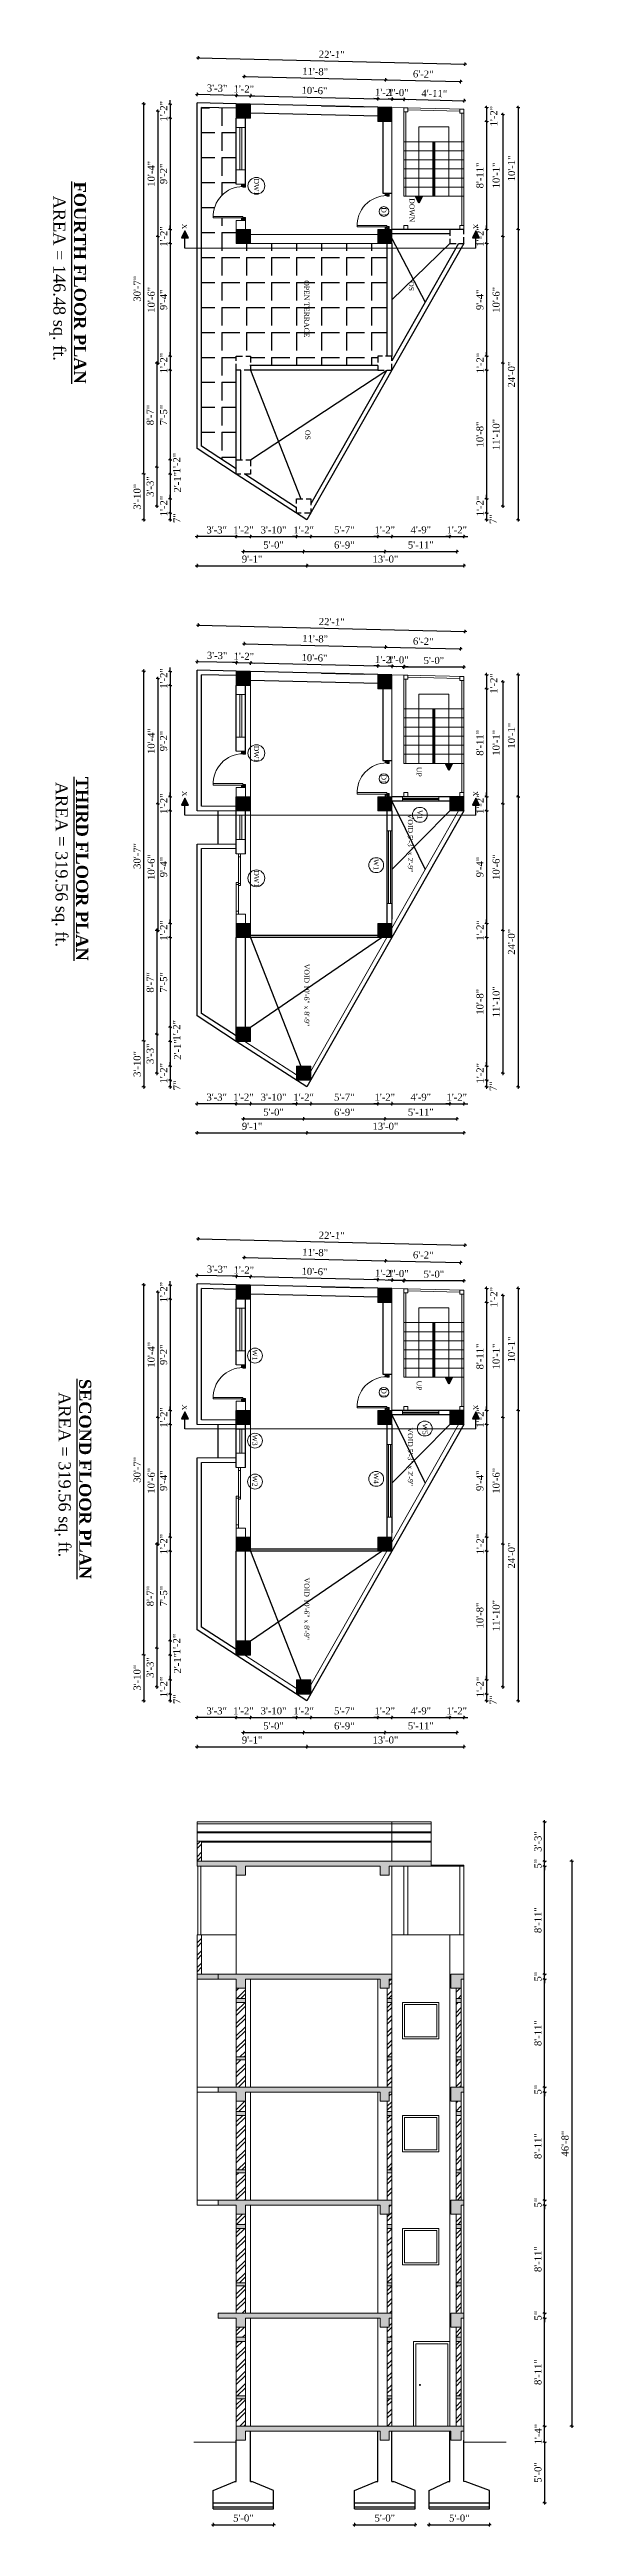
# Model space of a CAD drawing. Header units: inches. Extents: x 151827 to 346502, y -56182 to -23217.
# Drawn here: x 166376 to 166896, y -27535 to -25080 of the extents above; entities that cross this region are included whole.
import ezdxf

# ---------------------------------------------------------------- set-up
doc = ezdxf.new("R2010")
doc.units = ezdxf.units.IN
doc.header["$LTSCALE"] = 5
doc.header["$MEASUREMENT"] = 0
doc.linetypes.add('HIDDEN', pattern=[0.375, 0.25, -0.125])
for name, color, linetype, lineweight in [('A-WALL', 7, 'Continuous', 9), ('Dimension', 7, 'Continuous', 18), ('dimention', 5, 'Continuous', 9), ('DOOR', 62, 'Continuous', 0), ('Dw', 2, 'Continuous', 18), ('Railing', 43, 'Continuous', 18), ('win', 5, 'Continuous', 18)]:
    doc.layers.add(name, color=color, linetype=linetype, lineweight=lineweight)
doc.layers.add('dim line', color=7, linetype='Continuous', lineweight=15, true_color=0xfab2b2)
doc.layers.add('TEXT', color=6, linetype='Continuous')
doc.layers.add('WALL', color=7, linetype='Continuous')
doc.styles.add('ordinary', font='times.ttf')
doc.dimstyles.new('Copy of 96', dxfattribs={"dimtxt": 7, "dimasz": 4, "dimexe": 0.5, "dimexo": 0.5, "dimgap": 3, "dimtad": 1, "dimdec": 1, "dimzin": 11, "dimdsep": 46, "dimlunit": 4, "dimtxsty": 'ordinary', "dimblk": 'OBLIQUE', "dimcen": 0.09, "dimse1": 1, "dimse2": 1, "dimclrt": 6, "dimazin": 0, "dimtfac": 1, "dimtdec": 1, "dimtix": 1, "dimtmove": 2, "dimatfit": 3, "dimldrblk": 'leader', "dimfxl": 0.5, "dimfxlon": 1, "dimtolj": 1, "dimtzin": 0, "dimarcsym": 0})
pattern_1 = [(50, (-6538.9905, 757.605), (7.17260183, -0.62752135), [0.75, -8.25]), (355, (-6538.9905, 757.605), (-1.38751334, 7.52192134), [0.6, -6.6]), (100.4514445, (-6538.393, 757.553), (5.78508847, 6.8943999), [0.63740192, -7.01142112]), (46.1842, (-6538.9905, 759.605), (10.6724133, -1.6551928), [1.125, -12.375]), (96.6356355, (-6538.101, 759.467), (9.34661946, 9.741186), [0.9561034, -10.5171376]), (351.184164, (-6538.99, 759.605), (9.34661945, 9.741186), [0.9, -9.9]), (21, (-6537.9905, 759.105), (5.96907052, -4.0261889), [0.75, -8.25]), (326, (-6537.9905, 759.105), (2.43315332, 7.25150045), [0.6, -6.6]), (71.4514447, (-6537.493, 758.7695), (8.40222377, 3.22531153), [0.6374019, -7.01142112]), (37.5, (-6538.9905, 757.605), (0.121598553, 3.32893854), [0, -6.52, 0, -6.7, 0, -6.625]), (7.5, (-6538.9905, 757.605), (2.630695374, 3.94411712), [0, -3.82, 0, -6.37, 0, -2.525]), (327.5, (-6541.2205, 757.605), (5.33822436, -0.225548717), [0, -2.5, 0, -7.8, 0, -10.35]), (317.5, (-6542.2205, 757.605), (5.83186169, 1.00104982), [0, -3.25, 0, -5.18, 0, -7.35])]
pattern_2 = [(45, (-6538.9905, 757.605), (-6.098796, 6.098796), []), (45, (-6534.925, 757.605), (-6.098796, 6.098796), [])]
pattern_3 = [(45, (8941.518, -4e-12), (-6.098796, 6.098796), []), (45, (8945.584, -4e-12), (-6.098796, 6.098796), [])]

msp = doc.modelspace()

# ---------------------------------------------------------------- texts
at = {"layer": 'TEXT', "style": 'ordinary'}
for s, p in [('DW1', (166578.5, -25207.7, -72.7)), ('D1', (166704.9, -25236.2, -72.7)), ('DOWN', (166732.8, -25227.3, -72.7)), ('X', (166507.2, -25252.5, -72.7)), ('X', (166795.7, -25252.5, -72.7)), ('OPEN TERRACE', (166628.3, -25308.6, -72.7)), ('OS', (166732.2, -25309.4, -72.7)), ('OS', (166629.4, -25457, -72.7)), ('DW1', (166578.5, -25770, -72.7)), ('D1', (166704.9, -25798.5, -72.7)), ('UP', (166740, -25791, -72.7)), ('X', (166507.2, -25814.8, -72.7)), ('X', (166795.7, -25814.8, -72.7)), ('VOID 5\'-3" x 2\'-9"', (166731.2, -25837.5, -72.7)), ('V1', (166740.6, -25833.6, -72.7)), ('DW1', (166578.5, -25893.5, -72.7)), ('W1', (166697.3, -25882.3, -72.7)), ('VOID 10\'-6" x 8\'-9"', (166628.4, -25986.2, -72.7)), ('W1', (166577, -26368.5, -72.7)), ('D1', (166704.9, -26407, -72.7)), ('UP', (166740, -26399.4, -72.7)), ('X', (166507.2, -26423.2, -72.7)), ('W5', (166745.6, -26442, -72.7)), ('X', (166795.7, -26423.2, -72.7)), ('W3', (166577, -26452.8, -72.7)), ('VOID 5\'-3" x 2\'-9"', (166731.2, -26445.9, -72.7)), ('W2', (166577, -26493.4, -72.7)), ('W4', (166697.3, -26490.7, -72.7)), ('VOID 10\'-6" x 8\'-9"', (166628.4, -26594.7, -72.7))]:
    msp.add_text(s, height=5, rotation=270, dxfattribs=at).set_placement(p)
at = {"layer": 'TEXT', "char_height": 12, "width": 219.815, "attachment_point": 8, "rotation": 270, "style": 'ordinary'}
for s, insert in [('{\\fTimes New Roman|b1|i0|c0|p18;\\LFOURTH FLOOR PLAN}', (166399.8, -25310.9, -72.7)), ('AREA = 146.48 sq. ft.', (166375.6, -25306.6, -72.7)), ('AREA = 319.56 sq. ft.', (166377.8, -25887.7, -72.7)), ('{\\fTimes New Roman|b1|i0|c0|p18;\\LTHIRD FLOOR PLAN}', (166401.9, -25892, -72.7)), ('AREA = 319.56 sq. ft.', (166380.8, -26492.6, -72.7)), ('{\\fTimes New Roman|b1|i0|c0|p18;\\LSECOND FLOOR PLAN}', (166404.9, -26496.9, -72.7))]:
    msp.add_mtext(s, dxfattribs=dict(at, insert=insert))

# ---------------------------------------------------------------- blocks, each defined once
blk = doc.blocks.new('oblique')
at = {"color": 0, "lineweight": -2}
blk.add_line((0.25, 0.25), (-0.25, -0.25), dxfattribs=at)
at = {"layer": 'dim line', "lineweight": 9}
for p, q in [((-0.4375, 0), (0.4375, 0)), ((0, 0.4375), (0, -0.4375))]:
    blk.add_line(p, q, dxfattribs=at)
blk = doc.blocks.new('*D2415')
at = {"layer": 'A-WALL', "color": 0, "lineweight": -2, "ltscale": 50, "transparency": 16777216}
blk.add_line((166678.3, -27533.6), (166738.3, -27533.6), dxfattribs=at)
at = {"layer": 'Defpoints', "color": 0, "ltscale": 50, "transparency": 16777216}
for p in [(166678.3, -27517.8), (166738.3, -27517.8), (166738.3, -27533.6)]:
    blk.add_point(p, dxfattribs=at)
at = {"layer": 'A-WALL', "color": 0, "lineweight": -2, "ltscale": 50, "transparency": 16777216, "xscale": 4, "yscale": 4, "zscale": 4, "rotation": 180}
blk.add_blockref('oblique', (166678.3, -27533.6), dxfattribs=at)
at = {"layer": 'A-WALL', "color": 0, "lineweight": -2, "ltscale": 50, "transparency": 16777216, "xscale": 4, "yscale": 4, "zscale": 4}
blk.add_blockref('oblique', (166738.3, -27533.6), dxfattribs=at)
at = {"layer": 'A-WALL', "color": 6, "ltscale": 50, "transparency": 16777216, "insert": (166708.3, -27527), "char_height": 7, "attachment_point": 5, "style": 'ordinary'}
blk.add_mtext('\\A1;5\'-0"', dxfattribs=at)
blk = doc.blocks.new('_OBLIQUE')
at = {"color": 0, "linetype": 'ByBlock'}
blk.add_line((-0.5, -0.5), (0.5, 0.5), dxfattribs=at)
blk = doc.blocks.new('leader')
at = {"layer": 'Dimension'}
for p, q in [((-4.42, 0), (4.42, 0)), ((0, -4.33), (0, 4.33))]:
    blk.add_line(p, q, dxfattribs=at)
blk = doc.blocks.new('*D2413')
at = {"layer": 'A-WALL', "color": 0, "lineweight": -2, "ltscale": 50, "transparency": 16777216}
blk.add_line((166866.9, -27451.8), (166866.9, -27511.8), dxfattribs=at)
at = {"layer": 'Defpoints', "color": 0, "ltscale": 50, "transparency": 16777216}
for p in [(166786.7, -27451.8), (166812.2, -27511.8), (166866.9, -27511.8)]:
    blk.add_point(p, dxfattribs=at)
at = {"layer": 'A-WALL', "color": 0, "lineweight": -2, "ltscale": 50, "transparency": 16777216, "xscale": 4, "yscale": 4, "zscale": 4}
for p, rotation in [((166866.9, -27451.8), 90), ((166866.9, -27511.8), 270)]:
    blk.add_blockref('oblique', p, dxfattribs=dict(at, rotation=rotation))
at = {"layer": 'A-WALL', "color": 6, "ltscale": 50, "transparency": 16777216, "insert": (166860.3, -27481.8), "char_height": 7, "attachment_point": 5, "rotation": 90, "style": 'ordinary'}
blk.add_mtext('\\A1;5\'-0"', dxfattribs=at)
blk = doc.blocks.new('*D2416')
at = {"layer": 'A-WALL', "color": 0, "lineweight": -2, "ltscale": 50, "transparency": 16777216}
blk.add_line((166752.2, -27533.6), (166812.2, -27533.6), dxfattribs=at)
at = {"layer": 'Defpoints', "color": 0, "ltscale": 50, "transparency": 16777216}
for p in [(166752.2, -27517.8), (166812.2, -27517.8), (166812.2, -27533.6)]:
    blk.add_point(p, dxfattribs=at)
at = {"layer": 'A-WALL', "color": 0, "lineweight": -2, "ltscale": 50, "transparency": 16777216, "xscale": 4, "yscale": 4, "zscale": 4, "rotation": 180}
blk.add_blockref('oblique', (166752.2, -27533.6), dxfattribs=at)
at = {"layer": 'A-WALL', "color": 0, "lineweight": -2, "ltscale": 50, "transparency": 16777216, "xscale": 4, "yscale": 4, "zscale": 4}
blk.add_blockref('oblique', (166812.2, -27533.6), dxfattribs=at)
at = {"layer": 'A-WALL', "color": 6, "ltscale": 50, "transparency": 16777216, "insert": (166782.2, -27527), "char_height": 7, "attachment_point": 5, "style": 'ordinary'}
blk.add_mtext('\\A1;5\'-0"', dxfattribs=at)
blk = doc.blocks.new('*D2417')
at = {"layer": 'A-WALL', "color": 0, "lineweight": -2, "ltscale": 50, "transparency": 16777216}
blk.add_line((166538, -27533.6), (166598, -27533.6), dxfattribs=at)
at = {"layer": 'Defpoints', "color": 0, "ltscale": 50, "transparency": 16777216}
for p in [(166538, -27517.8), (166598, -27517.8), (166598, -27533.6)]:
    blk.add_point(p, dxfattribs=at)
at = {"layer": 'A-WALL', "color": 0, "lineweight": -2, "ltscale": 50, "transparency": 16777216, "xscale": 4, "yscale": 4, "zscale": 4, "rotation": 180}
blk.add_blockref('oblique', (166538, -27533.6), dxfattribs=at)
at = {"layer": 'A-WALL', "color": 0, "lineweight": -2, "ltscale": 50, "transparency": 16777216, "xscale": 4, "yscale": 4, "zscale": 4}
blk.add_blockref('oblique', (166598, -27533.6), dxfattribs=at)
at = {"layer": 'A-WALL', "color": 6, "ltscale": 50, "transparency": 16777216, "insert": (166568, -27527), "char_height": 7, "attachment_point": 5, "style": 'ordinary'}
blk.add_mtext('\\A1;5\'-0"', dxfattribs=at)
blk = doc.blocks.new('*D2418')
at = {"layer": 'A-WALL', "color": 0, "lineweight": -2, "ltscale": 5, "transparency": 16777216}
for p, q in [((166866.9, -27435.8), (166866.9, -27431.8)), ((166866.9, -27451.8), (166866.9, -27435.8)), ((166866.9, -27451.8), (166866.9, -27455.8))]:
    blk.add_line(p, q, dxfattribs=at)
at = {"layer": 'Defpoints', "color": 0, "ltscale": 5, "transparency": 16777216}
for p in [(166786.7, -27435.8, -72.7), (166786.7, -27451.8, -72.7), (166866.9, -27435.8)]:
    blk.add_point(p, dxfattribs=at)
at = {"layer": 'A-WALL', "color": 0, "lineweight": -2, "ltscale": 5, "transparency": 16777216, "xscale": 4, "yscale": 4, "zscale": 4}
for p, rotation in [((166866.9, -27435.8), 270), ((166866.9, -27451.8), 90)]:
    blk.add_blockref('oblique', p, dxfattribs=dict(at, rotation=rotation))
at = {"layer": 'A-WALL', "color": 6, "ltscale": 5, "transparency": 16777216, "insert": (166860.4, -27443.8), "char_height": 7, "attachment_point": 5, "rotation": 90, "style": 'ordinary'}
blk.add_mtext('\\A1;1\'-4"', dxfattribs=at)
blk = doc.blocks.new('*D2419')
at = {"layer": 'A-WALL', "color": 0, "lineweight": -2, "ltscale": 5, "transparency": 16777216}
blk.add_line((166866.9, -27435.8), (166866.9, -27328.8), dxfattribs=at)
at = {"layer": 'Defpoints', "color": 0, "ltscale": 5, "transparency": 16777216}
for p in [(166786.7, -27328.8, -72.7), (166866.9, -27328.8), (166786.7, -27435.8, -72.7)]:
    blk.add_point(p, dxfattribs=at)
at = {"layer": 'A-WALL', "color": 0, "lineweight": -2, "ltscale": 5, "transparency": 16777216, "xscale": 4, "yscale": 4, "zscale": 4}
for p, rotation in [((166866.9, -27328.8), 90), ((166866.9, -27435.8), 270)]:
    blk.add_blockref('oblique', p, dxfattribs=dict(at, rotation=rotation))
at = {"layer": 'A-WALL', "color": 6, "ltscale": 5, "transparency": 16777216, "insert": (166860.3, -27382.3), "char_height": 7, "attachment_point": 5, "rotation": 90, "style": 'ordinary'}
blk.add_mtext('\\A1;8\'-11"', dxfattribs=at)
blk = doc.blocks.new('*D2420')
at = {"layer": 'A-WALL', "color": 0, "lineweight": -2, "ltscale": 5, "transparency": 16777216}
for p, q in [((166866.9, -27323.8), (166866.9, -27319.8)), ((166866.9, -27328.8), (166866.9, -27323.8)), ((166866.9, -27328.8), (166866.9, -27332.8))]:
    blk.add_line(p, q, dxfattribs=at)
at = {"layer": 'Defpoints', "color": 0, "ltscale": 5, "transparency": 16777216}
for p in [(166786.7, -27323.8, -72.7), (166786.7, -27328.8, -72.7), (166866.9, -27323.8)]:
    blk.add_point(p, dxfattribs=at)
at = {"layer": 'A-WALL', "color": 0, "lineweight": -2, "ltscale": 5, "transparency": 16777216, "xscale": 4, "yscale": 4, "zscale": 4}
for p, rotation in [((166866.9, -27323.8), 270), ((166866.9, -27328.8), 90)]:
    blk.add_blockref('oblique', p, dxfattribs=dict(at, rotation=rotation))
at = {"layer": 'A-WALL', "color": 6, "ltscale": 5, "transparency": 16777216, "insert": (166860.3, -27326.3), "char_height": 7, "attachment_point": 5, "rotation": 90, "style": 'ordinary'}
blk.add_mtext('\\A1;5"', dxfattribs=at)
blk = doc.blocks.new('*D2421')
at = {"layer": 'A-WALL', "color": 0, "lineweight": -2, "ltscale": 5, "transparency": 16777216}
blk.add_line((166866.9, -27323.8), (166866.9, -27216.8), dxfattribs=at)
at = {"layer": 'Defpoints', "color": 0, "ltscale": 5, "transparency": 16777216}
for p in [(166786.7, -27216.8, -72.7), (166866.9, -27216.8), (166786.7, -27323.8, -72.7)]:
    blk.add_point(p, dxfattribs=at)
at = {"layer": 'A-WALL', "color": 0, "lineweight": -2, "ltscale": 5, "transparency": 16777216, "xscale": 4, "yscale": 4, "zscale": 4}
for p, rotation in [((166866.9, -27216.8), 90), ((166866.9, -27323.8), 270)]:
    blk.add_blockref('oblique', p, dxfattribs=dict(at, rotation=rotation))
at = {"layer": 'A-WALL', "color": 6, "ltscale": 5, "transparency": 16777216, "insert": (166860.3, -27270.3), "char_height": 7, "attachment_point": 5, "rotation": 90, "style": 'ordinary'}
blk.add_mtext('\\A1;8\'-11"', dxfattribs=at)
blk = doc.blocks.new('*D2422')
at = {"layer": 'A-WALL', "color": 0, "lineweight": -2, "ltscale": 5, "transparency": 16777216}
for p, q in [((166866.9, -27211.8), (166866.9, -27207.8)), ((166866.9, -27216.8), (166866.9, -27211.8)), ((166866.9, -27216.8), (166866.9, -27220.8))]:
    blk.add_line(p, q, dxfattribs=at)
at = {"layer": 'Defpoints', "color": 0, "ltscale": 5, "transparency": 16777216}
for p in [(166786.7, -27211.8, -72.7), (166786.7, -27216.8, -72.7), (166866.9, -27211.8)]:
    blk.add_point(p, dxfattribs=at)
at = {"layer": 'A-WALL', "color": 0, "lineweight": -2, "ltscale": 5, "transparency": 16777216, "xscale": 4, "yscale": 4, "zscale": 4}
for p, rotation in [((166866.9, -27211.8), 270), ((166866.9, -27216.8), 90)]:
    blk.add_blockref('oblique', p, dxfattribs=dict(at, rotation=rotation))
at = {"layer": 'A-WALL', "color": 6, "ltscale": 5, "transparency": 16777216, "insert": (166860.3, -27214.3), "char_height": 7, "attachment_point": 5, "rotation": 90, "style": 'ordinary'}
blk.add_mtext('\\A1;5"', dxfattribs=at)
blk = doc.blocks.new('*D2423')
at = {"layer": 'A-WALL', "color": 0, "lineweight": -2, "ltscale": 5, "transparency": 16777216}
blk.add_line((166866.9, -27211.8), (166866.9, -27104.8), dxfattribs=at)
at = {"layer": 'Defpoints', "color": 0, "ltscale": 5, "transparency": 16777216}
for p in [(166786.7, -27104.8, -72.7), (166866.9, -27104.8), (166786.7, -27211.8, -72.7)]:
    blk.add_point(p, dxfattribs=at)
at = {"layer": 'A-WALL', "color": 0, "lineweight": -2, "ltscale": 5, "transparency": 16777216, "xscale": 4, "yscale": 4, "zscale": 4}
for p, rotation in [((166866.9, -27104.8), 90), ((166866.9, -27211.8), 270)]:
    blk.add_blockref('oblique', p, dxfattribs=dict(at, rotation=rotation))
at = {"layer": 'A-WALL', "color": 6, "ltscale": 5, "transparency": 16777216, "insert": (166860.3, -27158.3), "char_height": 7, "attachment_point": 5, "rotation": 90, "style": 'ordinary'}
blk.add_mtext('\\A1;8\'-11"', dxfattribs=at)
blk = doc.blocks.new('*D2424')
at = {"layer": 'A-WALL', "color": 0, "lineweight": -2, "ltscale": 5, "transparency": 16777216}
for p, q in [((166866.9, -27099.8), (166866.9, -27095.8)), ((166866.9, -27104.8), (166866.9, -27099.8)), ((166866.9, -27104.8), (166866.9, -27108.8))]:
    blk.add_line(p, q, dxfattribs=at)
at = {"layer": 'Defpoints', "color": 0, "ltscale": 5, "transparency": 16777216}
for p in [(166786.7, -27099.8, -72.7), (166786.7, -27104.8, -72.7), (166866.9, -27099.8)]:
    blk.add_point(p, dxfattribs=at)
at = {"layer": 'A-WALL', "color": 0, "lineweight": -2, "ltscale": 5, "transparency": 16777216, "xscale": 4, "yscale": 4, "zscale": 4}
for p, rotation in [((166866.9, -27099.8), 270), ((166866.9, -27104.8), 90)]:
    blk.add_blockref('oblique', p, dxfattribs=dict(at, rotation=rotation))
at = {"layer": 'A-WALL', "color": 6, "ltscale": 5, "transparency": 16777216, "insert": (166860.3, -27102.3), "char_height": 7, "attachment_point": 5, "rotation": 90, "style": 'ordinary'}
blk.add_mtext('\\A1;5"', dxfattribs=at)
blk = doc.blocks.new('*D2425')
at = {"layer": 'A-WALL', "color": 0, "lineweight": -2, "ltscale": 5, "transparency": 16777216}
blk.add_line((166866.9, -27099.8), (166866.9, -26992.8), dxfattribs=at)
at = {"layer": 'Defpoints', "color": 0, "ltscale": 5, "transparency": 16777216}
for p in [(166786.7, -26992.8, -72.7), (166866.9, -26992.8), (166786.7, -27099.8, -72.7)]:
    blk.add_point(p, dxfattribs=at)
at = {"layer": 'A-WALL', "color": 0, "lineweight": -2, "ltscale": 5, "transparency": 16777216, "xscale": 4, "yscale": 4, "zscale": 4}
for p, rotation in [((166866.9, -26992.8), 90), ((166866.9, -27099.8), 270)]:
    blk.add_blockref('oblique', p, dxfattribs=dict(at, rotation=rotation))
at = {"layer": 'A-WALL', "color": 6, "ltscale": 5, "transparency": 16777216, "insert": (166860.3, -27046.3), "char_height": 7, "attachment_point": 5, "rotation": 90, "style": 'ordinary'}
blk.add_mtext('\\A1;8\'-11"', dxfattribs=at)
blk = doc.blocks.new('*D2426')
at = {"layer": 'A-WALL', "color": 0, "lineweight": -2, "ltscale": 5, "transparency": 16777216}
for p, q in [((166866.9, -26987.8), (166866.9, -26983.8)), ((166866.9, -26992.8), (166866.9, -26987.8)), ((166866.9, -26992.8), (166866.9, -26996.8))]:
    blk.add_line(p, q, dxfattribs=at)
at = {"layer": 'Defpoints', "color": 0, "ltscale": 5, "transparency": 16777216}
for p in [(166786.7, -26987.8, -72.7), (166786.7, -26992.8, -72.7), (166866.9, -26987.8)]:
    blk.add_point(p, dxfattribs=at)
at = {"layer": 'A-WALL', "color": 0, "lineweight": -2, "ltscale": 5, "transparency": 16777216, "xscale": 4, "yscale": 4, "zscale": 4}
for p, rotation in [((166866.9, -26987.8), 270), ((166866.9, -26992.8), 90)]:
    blk.add_blockref('oblique', p, dxfattribs=dict(at, rotation=rotation))
at = {"layer": 'A-WALL', "color": 6, "ltscale": 5, "transparency": 16777216, "insert": (166860.3, -26990.3), "char_height": 7, "attachment_point": 5, "rotation": 90, "style": 'ordinary'}
blk.add_mtext('\\A1;5"', dxfattribs=at)
blk = doc.blocks.new('*D2427')
at = {"layer": 'A-WALL', "color": 0, "lineweight": -2, "ltscale": 5, "transparency": 16777216}
blk.add_line((166866.9, -26987.8), (166866.9, -26880.8), dxfattribs=at)
at = {"layer": 'Defpoints', "color": 0, "ltscale": 5, "transparency": 16777216}
for p in [(166754.3, -26880.8, -72.7), (166866.9, -26880.8), (166786.7, -26987.8, -72.7)]:
    blk.add_point(p, dxfattribs=at)
at = {"layer": 'A-WALL', "color": 0, "lineweight": -2, "ltscale": 5, "transparency": 16777216, "xscale": 4, "yscale": 4, "zscale": 4}
for p, rotation in [((166866.9, -26880.8), 90), ((166866.9, -26987.8), 270)]:
    blk.add_blockref('oblique', p, dxfattribs=dict(at, rotation=rotation))
at = {"layer": 'A-WALL', "color": 6, "ltscale": 5, "transparency": 16777216, "insert": (166860.3, -26934.3), "char_height": 7, "attachment_point": 5, "rotation": 90, "style": 'ordinary'}
blk.add_mtext('\\A1;8\'-11"', dxfattribs=at)
blk = doc.blocks.new('*D2428')
at = {"layer": 'A-WALL', "color": 0, "lineweight": -2, "ltscale": 5, "transparency": 16777216}
for p, q in [((166866.9, -26875.8), (166866.9, -26871.8)), ((166866.9, -26880.8), (166866.9, -26875.8)), ((166866.9, -26880.8), (166866.9, -26884.8))]:
    blk.add_line(p, q, dxfattribs=at)
at = {"layer": 'Defpoints', "color": 0, "ltscale": 5, "transparency": 16777216}
for p in [(166754.3, -26875.8, -72.7), (166754.3, -26880.8, -72.7), (166866.9, -26875.8)]:
    blk.add_point(p, dxfattribs=at)
at = {"layer": 'A-WALL', "color": 0, "lineweight": -2, "ltscale": 5, "transparency": 16777216, "xscale": 4, "yscale": 4, "zscale": 4}
for p, rotation in [((166866.9, -26875.8), 270), ((166866.9, -26880.8), 90)]:
    blk.add_blockref('oblique', p, dxfattribs=dict(at, rotation=rotation))
at = {"layer": 'A-WALL', "color": 6, "ltscale": 5, "transparency": 16777216, "insert": (166860.3, -26878.3), "char_height": 7, "attachment_point": 5, "rotation": 90, "style": 'ordinary'}
blk.add_mtext('\\A1;5"', dxfattribs=at)
blk = doc.blocks.new('*D2429')
at = {"layer": 'A-WALL', "color": 0, "lineweight": -2, "ltscale": 5, "transparency": 16777216}
blk.add_line((166866.9, -26875.8), (166866.9, -26836.8), dxfattribs=at)
at = {"layer": 'Defpoints', "color": 0, "ltscale": 5, "transparency": 16777216}
for p in [(166754.3, -26836.8, -72.7), (166866.9, -26836.8), (166754.3, -26875.8, -72.7)]:
    blk.add_point(p, dxfattribs=at)
at = {"layer": 'A-WALL', "color": 0, "lineweight": -2, "ltscale": 5, "transparency": 16777216, "xscale": 4, "yscale": 4, "zscale": 4}
for p, rotation in [((166866.9, -26836.8), 90), ((166866.9, -26875.8), 270)]:
    blk.add_blockref('oblique', p, dxfattribs=dict(at, rotation=rotation))
at = {"layer": 'A-WALL', "color": 6, "ltscale": 5, "transparency": 16777216, "insert": (166860.3, -26856.3), "char_height": 7, "attachment_point": 5, "rotation": 90, "style": 'ordinary'}
blk.add_mtext('\\A1;3\'-3"', dxfattribs=at)
blk = doc.blocks.new('*D2414')
at = {"layer": 'A-WALL', "color": 0, "lineweight": -2, "ltscale": 5, "transparency": 16777216}
blk.add_line((166893.8, -26875.8), (166893.8, -27435.8), dxfattribs=at)
at = {"layer": 'Defpoints', "color": 0, "ltscale": 5, "transparency": 16777216}
for p in [(166754.3, -26875.8, -72.7), (166754.3, -27435.8, -72.7), (166893.8, -27435.8)]:
    blk.add_point(p, dxfattribs=at)
at = {"layer": 'A-WALL', "color": 0, "lineweight": -2, "ltscale": 5, "transparency": 16777216, "xscale": 4, "yscale": 4, "zscale": 4}
for p, rotation in [((166893.8, -26875.8), 90), ((166893.8, -27435.8), 270)]:
    blk.add_blockref('oblique', p, dxfattribs=dict(at, rotation=rotation))
at = {"layer": 'A-WALL', "color": 6, "ltscale": 5, "transparency": 16777216, "insert": (166887.2, -27155.8), "char_height": 7, "attachment_point": 5, "rotation": 90, "style": 'ordinary'}
blk.add_mtext('\\A1;46\'-8"', dxfattribs=at)
blk = doc.blocks.new('A$C27B36B59')
at = {"layer": 'DOOR'}
for p, q in [((0, 4), (0, 0)), ((2.5, 4), (0, 4)), ((0, 0), (3, 0)), ((2.5, 2.5), (2.5, 4)), ((3, 2.5), (2.5, 2.5)), ((3, 0), (3, 2.5))]:
    blk.add_line(p, q, dxfattribs=at)
for centre, radius, start, end in [((-1.4, -0.5), 4.75, 22.1411, 72.838), ((1.3, 2.1), 1.64, 45.138, 144.8948), ((2.2, 0.3), 2.49, 83.3149, 152.658), ((0.1, 0.4), 2.05, 349.4875, 93.6805), ((2, -0.5), 2.01, 58.7447, 166.495), ((-0.1, 0.3), 1.13, 343.542, 86.947), ((2.1, -0.4), 1.17, 38.2816, 160.1519)]:
    blk.add_arc(centre, radius, start, end, dxfattribs=at)
blk = doc.blocks.new('D2')
at = {"layer": 'DOOR'}
for p, q in [((74474, 24047.6), (74474, 24018.1)), ((74474, 24047.6), (74475.5, 24047.6)), ((74475.5, 24047.6), (74475.5, 24018.1))]:
    blk.add_line(p, q, dxfattribs=at)
blk.add_arc((74474, 24047.6), 29.5, 180, 272.9146, dxfattribs=at)
at = {"layer": 'DOOR', "xscale": -1, "rotation": 180}
blk.add_blockref('A$C27B36B59', (74442, 24050.1), dxfattribs=at)
at = {"layer": 'DOOR', "rotation": 180}
blk.add_blockref('A$C27B36B59', (74478, 24050.1), dxfattribs=at)
blk = doc.blocks.new('*D2482')
at = {"layer": 'A-WALL', "color": 0, "lineweight": -2, "ltscale": 5, "transparency": 16777216}
for p, q in [((166561, -26733.3), (166557, -26733.3)), ((166561, -26733.3), (166575, -26733.3)), ((166575, -26733.3), (166579, -26733.3))]:
    blk.add_line(p, q, dxfattribs=at)
at = {"layer": 'Defpoints', "color": 0, "ltscale": 5, "transparency": 16777216}
for p in [(166561, -26671.5), (166575, -26671.5), (166575, -26733.3)]:
    blk.add_point(p, dxfattribs=at)
at = {"layer": 'A-WALL', "color": 0, "lineweight": -2, "ltscale": 5, "transparency": 16777216, "xscale": 4, "yscale": 4, "zscale": 4}
blk.add_blockref('oblique', (166561, -26733.3), dxfattribs=at)
at = {"layer": 'A-WALL', "color": 0, "lineweight": -2, "ltscale": 5, "transparency": 16777216, "xscale": 4, "yscale": 4, "zscale": 4, "rotation": 180}
blk.add_blockref('oblique', (166575, -26733.3), dxfattribs=at)
at = {"layer": 'A-WALL', "color": 6, "ltscale": 5, "transparency": 16777216, "insert": (166568, -26726.8), "char_height": 7, "attachment_point": 5, "style": 'ordinary'}
blk.add_mtext('\\A1;1\'-2"', dxfattribs=at)
blk = doc.blocks.new('*D2483')
at = {"layer": 'A-WALL', "color": 0, "lineweight": -2, "ltscale": 5, "transparency": 16777216}
blk.add_line((166575, -26733.3), (166620.8, -26733.3), dxfattribs=at)
at = {"layer": 'Defpoints', "color": 0, "ltscale": 5, "transparency": 16777216}
for p in [(166575, -26671.5), (166620.8, -26710.1), (166620.8, -26733.3)]:
    blk.add_point(p, dxfattribs=at)
at = {"layer": 'A-WALL', "color": 0, "lineweight": -2, "ltscale": 5, "transparency": 16777216, "xscale": 4, "yscale": 4, "zscale": 4, "rotation": 180}
blk.add_blockref('oblique', (166575, -26733.3), dxfattribs=at)
at = {"layer": 'A-WALL', "color": 0, "lineweight": -2, "ltscale": 5, "transparency": 16777216, "xscale": 4, "yscale": 4, "zscale": 4}
blk.add_blockref('oblique', (166620.8, -26733.3), dxfattribs=at)
at = {"layer": 'A-WALL', "color": 6, "ltscale": 5, "transparency": 16777216, "insert": (166597.9, -26726.8), "char_height": 7, "attachment_point": 5, "style": 'ordinary'}
blk.add_mtext('\\A1;3\'-10"', dxfattribs=at)
blk = doc.blocks.new('*D2484')
at = {"layer": 'A-WALL', "color": 0, "lineweight": -2, "ltscale": 5, "transparency": 16777216}
for p, q in [((166620.8, -26733.3), (166616.8, -26733.3)), ((166620.8, -26733.3), (166634.8, -26733.3)), ((166634.8, -26733.3), (166638.8, -26733.3))]:
    blk.add_line(p, q, dxfattribs=at)
at = {"layer": 'Defpoints', "color": 0, "ltscale": 5, "transparency": 16777216}
for p in [(166620.8, -26710.1), (166634.8, -26710.1), (166634.8, -26733.3)]:
    blk.add_point(p, dxfattribs=at)
at = {"layer": 'A-WALL', "color": 0, "lineweight": -2, "ltscale": 5, "transparency": 16777216, "xscale": 4, "yscale": 4, "zscale": 4}
blk.add_blockref('oblique', (166620.8, -26733.3), dxfattribs=at)
at = {"layer": 'A-WALL', "color": 0, "lineweight": -2, "ltscale": 5, "transparency": 16777216, "xscale": 4, "yscale": 4, "zscale": 4, "rotation": 180}
blk.add_blockref('oblique', (166634.8, -26733.3), dxfattribs=at)
at = {"layer": 'A-WALL', "color": 6, "ltscale": 5, "transparency": 16777216, "insert": (166627.8, -26726.8), "char_height": 7, "attachment_point": 5, "style": 'ordinary'}
blk.add_mtext('\\A1;1\'-2"', dxfattribs=at)
blk = doc.blocks.new('*D2485')
at = {"layer": 'A-WALL', "color": 0, "lineweight": -2, "ltscale": 5, "transparency": 16777216}
blk.add_line((166634.8, -26733.3), (166701.3, -26733.3), dxfattribs=at)
at = {"layer": 'Defpoints', "color": 0, "ltscale": 5, "transparency": 16777216}
for p in [(166701.3, -26568.5), (166634.8, -26710.1), (166701.3, -26733.3)]:
    blk.add_point(p, dxfattribs=at)
at = {"layer": 'A-WALL', "color": 0, "lineweight": -2, "ltscale": 5, "transparency": 16777216, "xscale": 4, "yscale": 4, "zscale": 4, "rotation": 180}
blk.add_blockref('oblique', (166634.8, -26733.3), dxfattribs=at)
at = {"layer": 'A-WALL', "color": 0, "lineweight": -2, "ltscale": 5, "transparency": 16777216, "xscale": 4, "yscale": 4, "zscale": 4}
blk.add_blockref('oblique', (166701.3, -26733.3), dxfattribs=at)
at = {"layer": 'A-WALL', "color": 6, "ltscale": 5, "transparency": 16777216, "insert": (166668.1, -26726.8), "char_height": 7, "attachment_point": 5, "style": 'ordinary'}
blk.add_mtext('\\A1;5\'-7"', dxfattribs=at)
blk = doc.blocks.new('*D2486')
at = {"layer": 'A-WALL', "color": 0, "lineweight": -2, "ltscale": 5, "transparency": 16777216}
for p, q in [((166701.3, -26733.3), (166697.3, -26733.3)), ((166701.3, -26733.3), (166715.3, -26733.3)), ((166715.3, -26733.3), (166719.3, -26733.3))]:
    blk.add_line(p, q, dxfattribs=at)
at = {"layer": 'Defpoints', "color": 0, "ltscale": 5, "transparency": 16777216}
for p in [(166701.3, -26568.5), (166715.3, -26568.5), (166715.3, -26733.3)]:
    blk.add_point(p, dxfattribs=at)
at = {"layer": 'A-WALL', "color": 0, "lineweight": -2, "ltscale": 5, "transparency": 16777216, "xscale": 4, "yscale": 4, "zscale": 4}
blk.add_blockref('oblique', (166701.3, -26733.3), dxfattribs=at)
at = {"layer": 'A-WALL', "color": 0, "lineweight": -2, "ltscale": 5, "transparency": 16777216, "xscale": 4, "yscale": 4, "zscale": 4, "rotation": 180}
blk.add_blockref('oblique', (166715.3, -26733.3), dxfattribs=at)
at = {"layer": 'A-WALL', "color": 6, "ltscale": 5, "transparency": 16777216, "insert": (166708.3, -26726.8), "char_height": 7, "attachment_point": 5, "style": 'ordinary'}
blk.add_mtext('\\A1;1\'-2"', dxfattribs=at)
blk = doc.blocks.new('*D2487')
at = {"layer": 'A-WALL', "color": 0, "lineweight": -2, "ltscale": 5, "transparency": 16777216}
blk.add_line((166715.3, -26733.3), (166772.7, -26733.3), dxfattribs=at)
at = {"layer": 'Defpoints', "color": 0, "ltscale": 5, "transparency": 16777216}
for p in [(166772.7, -26442.9), (166715.3, -26568.5), (166772.7, -26733.3)]:
    blk.add_point(p, dxfattribs=at)
at = {"layer": 'A-WALL', "color": 0, "lineweight": -2, "ltscale": 5, "transparency": 16777216, "xscale": 4, "yscale": 4, "zscale": 4, "rotation": 180}
blk.add_blockref('oblique', (166715.3, -26733.3), dxfattribs=at)
at = {"layer": 'A-WALL', "color": 0, "lineweight": -2, "ltscale": 5, "transparency": 16777216, "xscale": 4, "yscale": 4, "zscale": 4}
blk.add_blockref('oblique', (166772.7, -26733.3), dxfattribs=at)
at = {"layer": 'A-WALL', "color": 6, "ltscale": 5, "transparency": 16777216, "insert": (166744, -26726.8), "char_height": 7, "attachment_point": 5, "style": 'ordinary'}
blk.add_mtext('\\A1;4\'-9"', dxfattribs=at)
blk = doc.blocks.new('*D2488')
at = {"layer": 'A-WALL', "color": 0, "lineweight": -2, "ltscale": 5, "transparency": 16777216}
for p, q in [((166772.7, -26733.3), (166768.7, -26733.3)), ((166772.7, -26733.3), (166786.7, -26733.3)), ((166786.7, -26733.3), (166790.7, -26733.3))]:
    blk.add_line(p, q, dxfattribs=at)
at = {"layer": 'Defpoints', "color": 0, "ltscale": 5, "transparency": 16777216}
for p in [(166772.7, -26442.9), (166786.7, -26442.9), (166786.7, -26733.3)]:
    blk.add_point(p, dxfattribs=at)
at = {"layer": 'A-WALL', "color": 0, "lineweight": -2, "ltscale": 5, "transparency": 16777216, "xscale": 4, "yscale": 4, "zscale": 4}
blk.add_blockref('oblique', (166772.7, -26733.3), dxfattribs=at)
at = {"layer": 'A-WALL', "color": 0, "lineweight": -2, "ltscale": 5, "transparency": 16777216, "xscale": 4, "yscale": 4, "zscale": 4, "rotation": 180}
blk.add_blockref('oblique', (166786.7, -26733.3), dxfattribs=at)
at = {"layer": 'A-WALL', "color": 6, "ltscale": 5, "transparency": 16777216, "insert": (166779.7, -26726.8), "char_height": 7, "attachment_point": 5, "style": 'ordinary'}
blk.add_mtext('\\A1;1\'-2"', dxfattribs=at)
blk = doc.blocks.new('*D2489')
at = {"layer": 'A-WALL', "color": 0, "lineweight": -2, "ltscale": 5, "transparency": 16777216}
blk.add_line((166568, -26748.3), (166627.8, -26748.3), dxfattribs=at)
at = {"layer": 'Defpoints', "color": 0, "ltscale": 5, "transparency": 16777216}
for p in [(166568, -26664.5), (166627.8, -26703.1), (166627.8, -26748.3)]:
    blk.add_point(p, dxfattribs=at)
at = {"layer": 'A-WALL', "color": 0, "lineweight": -2, "ltscale": 5, "transparency": 16777216, "xscale": 4, "yscale": 4, "zscale": 4, "rotation": 180}
blk.add_blockref('oblique', (166568, -26748.3), dxfattribs=at)
at = {"layer": 'A-WALL', "color": 0, "lineweight": -2, "ltscale": 5, "transparency": 16777216, "xscale": 4, "yscale": 4, "zscale": 4}
blk.add_blockref('oblique', (166627.8, -26748.3), dxfattribs=at)
at = {"layer": 'A-WALL', "color": 6, "ltscale": 5, "transparency": 16777216, "insert": (166597.9, -26741.7), "char_height": 7, "attachment_point": 5, "style": 'ordinary'}
blk.add_mtext('\\A1;5\'-0"', dxfattribs=at)
blk = doc.blocks.new('*D2490')
at = {"layer": 'A-WALL', "color": 0, "lineweight": -2, "ltscale": 5, "transparency": 16777216}
blk.add_line((166627.8, -26748.3), (166708.3, -26748.3), dxfattribs=at)
at = {"layer": 'Defpoints', "color": 0, "ltscale": 5, "transparency": 16777216}
for p in [(166708.3, -26561.5), (166627.8, -26703.1), (166708.3, -26748.3)]:
    blk.add_point(p, dxfattribs=at)
at = {"layer": 'A-WALL', "color": 0, "lineweight": -2, "ltscale": 5, "transparency": 16777216, "xscale": 4, "yscale": 4, "zscale": 4, "rotation": 180}
blk.add_blockref('oblique', (166627.8, -26748.3), dxfattribs=at)
at = {"layer": 'A-WALL', "color": 0, "lineweight": -2, "ltscale": 5, "transparency": 16777216, "xscale": 4, "yscale": 4, "zscale": 4}
blk.add_blockref('oblique', (166708.3, -26748.3), dxfattribs=at)
at = {"layer": 'A-WALL', "color": 6, "ltscale": 5, "transparency": 16777216, "insert": (166668.1, -26741.7), "char_height": 7, "attachment_point": 5, "style": 'ordinary'}
blk.add_mtext('\\A1;6\'-9"', dxfattribs=at)
blk = doc.blocks.new('*D2491')
at = {"layer": 'A-WALL', "color": 0, "lineweight": -2, "ltscale": 5, "transparency": 16777216}
blk.add_line((166708.3, -26748.3), (166779.7, -26748.3), dxfattribs=at)
at = {"layer": 'Defpoints', "color": 0, "ltscale": 5, "transparency": 16777216}
for p in [(166779.7, -26435.9), (166708.3, -26561.5), (166779.7, -26748.3)]:
    blk.add_point(p, dxfattribs=at)
at = {"layer": 'A-WALL', "color": 0, "lineweight": -2, "ltscale": 5, "transparency": 16777216, "xscale": 4, "yscale": 4, "zscale": 4, "rotation": 180}
blk.add_blockref('oblique', (166708.3, -26748.3), dxfattribs=at)
at = {"layer": 'A-WALL', "color": 0, "lineweight": -2, "ltscale": 5, "transparency": 16777216, "xscale": 4, "yscale": 4, "zscale": 4}
blk.add_blockref('oblique', (166779.7, -26748.3), dxfattribs=at)
at = {"layer": 'A-WALL', "color": 6, "ltscale": 5, "transparency": 16777216, "insert": (166744, -26741.7), "char_height": 7, "attachment_point": 5, "style": 'ordinary'}
blk.add_mtext('\\A1;5\'-11"', dxfattribs=at)
blk = doc.blocks.new('*D2492')
at = {"layer": 'A-WALL', "color": 0, "lineweight": -2, "ltscale": 50, "transparency": 16777216}
blk.add_line((166809.3, -26308), (166809.3, -26322), dxfattribs=at)
at = {"layer": 'Defpoints', "color": 0, "ltscale": 50, "transparency": 16777216}
for p in [(166715.3, -26308), (166715.3, -26322), (166809.3, -26322)]:
    blk.add_point(p, dxfattribs=at)
at = {"layer": 'A-WALL', "color": 0, "lineweight": -2, "ltscale": 50, "transparency": 16777216, "xscale": 4, "yscale": 4, "zscale": 4}
for p, rotation in [((166809.3, -26308), 90), ((166809.3, -26322), 270)]:
    blk.add_blockref('oblique', p, dxfattribs=dict(at, rotation=rotation))
at = {"layer": 'A-WALL', "color": 6, "ltscale": 50, "transparency": 16777216, "insert": (166816.4, -26316.7), "char_height": 7, "attachment_point": 5, "rotation": 90, "style": 'ordinary'}
blk.add_mtext('\\A1;1\'-2"', dxfattribs=at)
blk = doc.blocks.new('*D2493')
at = {"layer": 'A-WALL', "color": 0, "lineweight": -2, "ltscale": 5, "transparency": 16777216}
blk.add_line((166809.3, -26322), (166809.3, -26428.9), dxfattribs=at)
at = {"layer": 'Defpoints', "color": 0, "ltscale": 5, "transparency": 16777216}
for p in [(166715.3, -26322), (166786.7, -26428.9), (166809.3, -26428.9)]:
    blk.add_point(p, dxfattribs=at)
at = {"layer": 'A-WALL', "color": 0, "lineweight": -2, "ltscale": 5, "transparency": 16777216, "xscale": 4, "yscale": 4, "zscale": 4}
for p, rotation in [((166809.3, -26322), 90), ((166809.3, -26428.9), 270)]:
    blk.add_blockref('oblique', p, dxfattribs=dict(at, rotation=rotation))
at = {"layer": 'A-WALL', "color": 6, "ltscale": 5, "transparency": 16777216, "insert": (166802.7, -26375.5), "char_height": 7, "attachment_point": 5, "rotation": 90, "style": 'ordinary'}
blk.add_mtext('\\A1;8\'-11"', dxfattribs=at)
blk = doc.blocks.new('*D2494')
at = {"layer": 'A-WALL', "color": 0, "lineweight": -2, "ltscale": 5, "transparency": 16777216}
for p, q in [((166809.3, -26428.9), (166809.3, -26424.9)), ((166809.3, -26428.9), (166809.3, -26442.9)), ((166809.3, -26442.9), (166809.3, -26446.9))]:
    blk.add_line(p, q, dxfattribs=at)
at = {"layer": 'Defpoints', "color": 0, "ltscale": 5, "transparency": 16777216}
for p in [(166786.7, -26428.9), (166786.7, -26442.9), (166809.3, -26442.9)]:
    blk.add_point(p, dxfattribs=at)
at = {"layer": 'A-WALL', "color": 0, "lineweight": -2, "ltscale": 5, "transparency": 16777216, "xscale": 4, "yscale": 4, "zscale": 4}
for p, rotation in [((166809.3, -26428.9), 270), ((166809.3, -26442.9), 90)]:
    blk.add_blockref('oblique', p, dxfattribs=dict(at, rotation=rotation))
at = {"layer": 'A-WALL', "color": 6, "ltscale": 5, "transparency": 16777216, "insert": (166802.8, -26435.9), "char_height": 7, "attachment_point": 5, "rotation": 90, "style": 'ordinary'}
blk.add_mtext('\\A1;1\'-2"', dxfattribs=at)
blk = doc.blocks.new('*D2495')
at = {"layer": 'A-WALL', "color": 0, "lineweight": -2, "ltscale": 5, "transparency": 16777216}
blk.add_line((166809.3, -26442.9), (166809.3, -26554.5), dxfattribs=at)
at = {"layer": 'Defpoints', "color": 0, "ltscale": 5, "transparency": 16777216}
for p in [(166786.7, -26442.9), (166715.3, -26554.5), (166809.3, -26554.5)]:
    blk.add_point(p, dxfattribs=at)
at = {"layer": 'A-WALL', "color": 0, "lineweight": -2, "ltscale": 5, "transparency": 16777216, "xscale": 4, "yscale": 4, "zscale": 4}
for p, rotation in [((166809.3, -26442.9), 90), ((166809.3, -26554.5), 270)]:
    blk.add_blockref('oblique', p, dxfattribs=dict(at, rotation=rotation))
at = {"layer": 'A-WALL', "color": 6, "ltscale": 5, "transparency": 16777216, "insert": (166802.7, -26498.7), "char_height": 7, "attachment_point": 5, "rotation": 90, "style": 'ordinary'}
blk.add_mtext('\\A1;9\'-4"', dxfattribs=at)
blk = doc.blocks.new('*D2496')
at = {"layer": 'A-WALL', "color": 0, "lineweight": -2, "ltscale": 5, "transparency": 16777216}
for p, q in [((166809.3, -26554.5), (166809.3, -26550.5)), ((166809.3, -26554.5), (166809.3, -26568.5)), ((166809.3, -26568.5), (166809.3, -26572.5))]:
    blk.add_line(p, q, dxfattribs=at)
at = {"layer": 'Defpoints', "color": 0, "ltscale": 5, "transparency": 16777216}
for p in [(166715.3, -26554.5), (166715.3, -26568.5), (166809.3, -26568.5)]:
    blk.add_point(p, dxfattribs=at)
at = {"layer": 'A-WALL', "color": 0, "lineweight": -2, "ltscale": 5, "transparency": 16777216, "xscale": 4, "yscale": 4, "zscale": 4}
for p, rotation in [((166809.3, -26554.5), 270), ((166809.3, -26568.5), 90)]:
    blk.add_blockref('oblique', p, dxfattribs=dict(at, rotation=rotation))
at = {"layer": 'A-WALL', "color": 6, "ltscale": 5, "transparency": 16777216, "insert": (166802.8, -26561.5), "char_height": 7, "attachment_point": 5, "rotation": 90, "style": 'ordinary'}
blk.add_mtext('\\A1;1\'-2"', dxfattribs=at)
blk = doc.blocks.new('*D2497')
at = {"layer": 'A-WALL', "color": 0, "lineweight": -2, "ltscale": 5, "transparency": 16777216}
blk.add_line((166809.3, -26568.5), (166809.3, -26696.1), dxfattribs=at)
at = {"layer": 'Defpoints', "color": 0, "ltscale": 5, "transparency": 16777216}
for p in [(166715.3, -26568.5), (166634.8, -26696.1), (166809.3, -26696.1)]:
    blk.add_point(p, dxfattribs=at)
at = {"layer": 'A-WALL', "color": 0, "lineweight": -2, "ltscale": 5, "transparency": 16777216, "xscale": 4, "yscale": 4, "zscale": 4}
for p, rotation in [((166809.3, -26568.5), 90), ((166809.3, -26696.1), 270)]:
    blk.add_blockref('oblique', p, dxfattribs=dict(at, rotation=rotation))
at = {"layer": 'A-WALL', "color": 6, "ltscale": 5, "transparency": 16777216, "insert": (166802.7, -26632.3), "char_height": 7, "attachment_point": 5, "rotation": 90, "style": 'ordinary'}
blk.add_mtext('\\A1;10\'-8"', dxfattribs=at)
blk = doc.blocks.new('*D2498')
at = {"layer": 'A-WALL', "color": 0, "lineweight": -2, "ltscale": 5, "transparency": 16777216}
for p, q in [((166809.3, -26696.1), (166809.3, -26692.1)), ((166809.3, -26696.1), (166809.3, -26710.1)), ((166809.3, -26710.1), (166809.3, -26714.1))]:
    blk.add_line(p, q, dxfattribs=at)
at = {"layer": 'Defpoints', "color": 0, "ltscale": 5, "transparency": 16777216}
for p in [(166634.8, -26696.1), (166634.8, -26710.1), (166809.3, -26710.1)]:
    blk.add_point(p, dxfattribs=at)
at = {"layer": 'A-WALL', "color": 0, "lineweight": -2, "ltscale": 5, "transparency": 16777216, "xscale": 4, "yscale": 4, "zscale": 4}
for p, rotation in [((166809.3, -26696.1), 270), ((166809.3, -26710.1), 90)]:
    blk.add_blockref('oblique', p, dxfattribs=dict(at, rotation=rotation))
at = {"layer": 'A-WALL', "color": 6, "ltscale": 5, "transparency": 16777216, "insert": (166802.8, -26703.1), "char_height": 7, "attachment_point": 5, "rotation": 90, "style": 'ordinary'}
blk.add_mtext('\\A1;1\'-2"', dxfattribs=at)
blk = doc.blocks.new('*D2499')
at = {"layer": 'A-WALL', "color": 0, "lineweight": -2, "ltscale": 5, "transparency": 16777216}
blk.add_line((166809.3, -26710.1), (166809.3, -26716.7), dxfattribs=at)
at = {"layer": 'Defpoints', "color": 0, "ltscale": 5, "transparency": 16777216}
for p in [(166634.8, -26710.1), (166631.1, -26716.7), (166809.3, -26716.7)]:
    blk.add_point(p, dxfattribs=at)
at = {"layer": 'A-WALL', "color": 0, "lineweight": -2, "ltscale": 5, "transparency": 16777216, "xscale": 4, "yscale": 4, "zscale": 4}
for p, rotation in [((166809.3, -26710.1), 90), ((166809.3, -26716.7), 270)]:
    blk.add_blockref('oblique', p, dxfattribs=dict(at, rotation=rotation))
at = {"layer": 'A-WALL', "color": 6, "ltscale": 5, "transparency": 16777216, "insert": (166815.8, -26716), "char_height": 7, "attachment_point": 5, "rotation": 90, "style": 'ordinary'}
blk.add_mtext('\\A1;7"', dxfattribs=at)
blk = doc.blocks.new('*D2500')
at = {"layer": 'A-WALL', "color": 0, "lineweight": -2, "ltscale": 5, "transparency": 16777216}
blk.add_line((166825.4, -26315), (166825.4, -26435.9), dxfattribs=at)
at = {"layer": 'Defpoints', "color": 0, "ltscale": 5, "transparency": 16777216}
for p in [(166708.3, -26315), (166708.3, -26435.9), (166825.4, -26435.9)]:
    blk.add_point(p, dxfattribs=at)
at = {"layer": 'A-WALL', "color": 0, "lineweight": -2, "ltscale": 5, "transparency": 16777216, "xscale": 4, "yscale": 4, "zscale": 4}
for p, rotation in [((166825.4, -26315), 90), ((166825.4, -26435.9), 270)]:
    blk.add_blockref('oblique', p, dxfattribs=dict(at, rotation=rotation))
at = {"layer": 'A-WALL', "color": 6, "ltscale": 5, "transparency": 16777216, "insert": (166818.8, -26375.5), "char_height": 7, "attachment_point": 5, "rotation": 90, "style": 'ordinary'}
blk.add_mtext('\\A1;10\'-1"', dxfattribs=at)
blk = doc.blocks.new('*D2501')
at = {"layer": 'A-WALL', "color": 0, "lineweight": -2, "ltscale": 5, "transparency": 16777216}
blk.add_line((166825.4, -26435.9), (166825.4, -26561.5), dxfattribs=at)
at = {"layer": 'Defpoints', "color": 0, "ltscale": 5, "transparency": 16777216}
for p in [(166708.3, -26435.9), (166708.3, -26561.5), (166825.4, -26561.5)]:
    blk.add_point(p, dxfattribs=at)
at = {"layer": 'A-WALL', "color": 0, "lineweight": -2, "ltscale": 5, "transparency": 16777216, "xscale": 4, "yscale": 4, "zscale": 4}
for p, rotation in [((166825.4, -26435.9), 90), ((166825.4, -26561.5), 270)]:
    blk.add_blockref('oblique', p, dxfattribs=dict(at, rotation=rotation))
at = {"layer": 'A-WALL', "color": 6, "ltscale": 5, "transparency": 16777216, "insert": (166818.8, -26498.7), "char_height": 7, "attachment_point": 5, "rotation": 90, "style": 'ordinary'}
blk.add_mtext('\\A1;10\'-6"', dxfattribs=at)
blk = doc.blocks.new('*D2502')
at = {"layer": 'A-WALL', "color": 0, "lineweight": -2, "ltscale": 5, "transparency": 16777216}
blk.add_line((166825.4, -26561.5), (166825.4, -26703.1), dxfattribs=at)
at = {"layer": 'Defpoints', "color": 0, "ltscale": 5, "transparency": 16777216}
for p in [(166708.3, -26561.5), (166627.8, -26703.1), (166825.4, -26703.1)]:
    blk.add_point(p, dxfattribs=at)
at = {"layer": 'A-WALL', "color": 0, "lineweight": -2, "ltscale": 5, "transparency": 16777216, "xscale": 4, "yscale": 4, "zscale": 4}
for p, rotation in [((166825.4, -26561.5), 90), ((166825.4, -26703.1), 270)]:
    blk.add_blockref('oblique', p, dxfattribs=dict(at, rotation=rotation))
at = {"layer": 'A-WALL', "color": 6, "ltscale": 5, "transparency": 16777216, "insert": (166818.8, -26632.3), "char_height": 7, "attachment_point": 5, "rotation": 90, "style": 'ordinary'}
blk.add_mtext('\\A1;11\'-10"', dxfattribs=at)
blk = doc.blocks.new('*D2503')
at = {"layer": 'A-WALL', "color": 0, "lineweight": -2, "ltscale": 5, "transparency": 16777216}
blk.add_line((166840.6, -26308), (166840.6, -26428.9), dxfattribs=at)
at = {"layer": 'Defpoints', "color": 0, "ltscale": 5, "transparency": 16777216}
for p in [(166715.3, -26308), (166786.7, -26428.9), (166840.6, -26428.9)]:
    blk.add_point(p, dxfattribs=at)
at = {"layer": 'A-WALL', "color": 0, "lineweight": -2, "ltscale": 5, "transparency": 16777216, "xscale": 4, "yscale": 4, "zscale": 4}
for p, rotation in [((166840.6, -26308), 90), ((166840.6, -26428.9), 270)]:
    blk.add_blockref('oblique', p, dxfattribs=dict(at, rotation=rotation))
at = {"layer": 'A-WALL', "color": 6, "ltscale": 5, "transparency": 16777216, "insert": (166834, -26368.5), "char_height": 7, "attachment_point": 5, "rotation": 90, "style": 'ordinary'}
blk.add_mtext('\\A1;10\'-1"', dxfattribs=at)
blk = doc.blocks.new('*D2504')
at = {"layer": 'A-WALL', "color": 0, "lineweight": -2, "ltscale": 5, "transparency": 16777216}
blk.add_line((166840.6, -26428.9), (166840.6, -26716.7), dxfattribs=at)
at = {"layer": 'Defpoints', "color": 0, "ltscale": 5, "transparency": 16777216}
for p in [(166786.7, -26428.9), (166631.1, -26716.7), (166840.6, -26716.7)]:
    blk.add_point(p, dxfattribs=at)
at = {"layer": 'A-WALL', "color": 0, "lineweight": -2, "ltscale": 5, "transparency": 16777216, "xscale": 4, "yscale": 4, "zscale": 4}
for p, rotation in [((166840.6, -26428.9), 90), ((166840.6, -26716.7), 270)]:
    blk.add_blockref('oblique', p, dxfattribs=dict(at, rotation=rotation))
at = {"layer": 'A-WALL', "color": 6, "ltscale": 5, "transparency": 16777216, "insert": (166834, -26572.8), "char_height": 7, "attachment_point": 5, "rotation": 90, "style": 'ordinary'}
blk.add_mtext('\\A1;24\'-0"', dxfattribs=at)
blk = doc.blocks.new('*D2505')
at = {"layer": 'A-WALL', "color": 0, "lineweight": -2, "ltscale": 5, "transparency": 16777216}
blk.add_line((166522, -26762.3), (166631.1, -26762.3), dxfattribs=at)
at = {"layer": 'Defpoints', "color": 0, "ltscale": 5, "transparency": 16777216}
for p in [(166522, -26646.3), (166631.1, -26716.7), (166631.1, -26762.3)]:
    blk.add_point(p, dxfattribs=at)
at = {"layer": 'A-WALL', "color": 0, "lineweight": -2, "ltscale": 5, "transparency": 16777216, "xscale": 4, "yscale": 4, "zscale": 4, "rotation": 180}
blk.add_blockref('oblique', (166522, -26762.3), dxfattribs=at)
at = {"layer": 'A-WALL', "color": 0, "lineweight": -2, "ltscale": 5, "transparency": 16777216, "xscale": 4, "yscale": 4, "zscale": 4}
blk.add_blockref('oblique', (166631.1, -26762.3), dxfattribs=at)
at = {"layer": 'A-WALL', "color": 6, "ltscale": 5, "transparency": 16777216, "insert": (166576.6, -26755.7), "char_height": 7, "attachment_point": 5, "style": 'ordinary'}
blk.add_mtext('\\A1;9\'-1"', dxfattribs=at)
blk = doc.blocks.new('*D2506')
at = {"layer": 'A-WALL', "color": 0, "lineweight": -2, "ltscale": 5, "transparency": 16777216}
blk.add_line((166631.1, -26762.3), (166786.7, -26762.3), dxfattribs=at)
at = {"layer": 'Defpoints', "color": 0, "ltscale": 5, "transparency": 16777216}
for p in [(166786.7, -26442.9), (166631.1, -26716.7), (166786.7, -26762.3)]:
    blk.add_point(p, dxfattribs=at)
at = {"layer": 'A-WALL', "color": 0, "lineweight": -2, "ltscale": 5, "transparency": 16777216, "xscale": 4, "yscale": 4, "zscale": 4, "rotation": 180}
blk.add_blockref('oblique', (166631.1, -26762.3), dxfattribs=at)
at = {"layer": 'A-WALL', "color": 0, "lineweight": -2, "ltscale": 5, "transparency": 16777216, "xscale": 4, "yscale": 4, "zscale": 4}
blk.add_blockref('oblique', (166786.7, -26762.3), dxfattribs=at)
at = {"layer": 'A-WALL', "color": 6, "ltscale": 5, "transparency": 16777216, "insert": (166708.9, -26755.7), "char_height": 7, "attachment_point": 5, "style": 'ordinary'}
blk.add_mtext('\\A1;13\'-0"', dxfattribs=at)
blk = doc.blocks.new('*D2507')
at = {"layer": 'A-WALL', "color": 0, "lineweight": -2, "ltscale": 50, "transparency": 16777216}
for p, q in [((166495.4, -26304.7), (166495.4, -26300.7)), ((166495.4, -26304.7), (166495.4, -26318.7)), ((166495.4, -26318.7), (166495.4, -26322.7))]:
    blk.add_line(p, q, dxfattribs=at)
at = {"layer": 'Defpoints', "color": 0, "ltscale": 50, "transparency": 16777216}
for p in [(166495.4, -26318.7), (166561, -26304.7), (166561, -26318.7)]:
    blk.add_point(p, dxfattribs=at)
at = {"layer": 'A-WALL', "color": 0, "lineweight": -2, "ltscale": 50, "transparency": 16777216, "xscale": 4, "yscale": 4, "zscale": 4}
for p, rotation in [((166495.4, -26304.7), 270), ((166495.4, -26318.7), 90)]:
    blk.add_blockref('oblique', p, dxfattribs=dict(at, rotation=rotation))
at = {"layer": 'A-WALL', "color": 6, "ltscale": 50, "transparency": 16777216, "insert": (166488.9, -26311.7), "char_height": 7, "attachment_point": 5, "rotation": 90, "style": 'ordinary'}
blk.add_mtext('\\A1;1\'-2"', dxfattribs=at)
blk = doc.blocks.new('*D2508')
at = {"layer": 'A-WALL', "color": 0, "lineweight": -2, "ltscale": 5, "transparency": 16777216}
blk.add_line((166495.4, -26318.7), (166495.4, -26428.9), dxfattribs=at)
at = {"layer": 'Defpoints', "color": 0, "ltscale": 5, "transparency": 16777216}
for p in [(166561, -26318.7), (166495.4, -26428.9), (166561, -26428.9)]:
    blk.add_point(p, dxfattribs=at)
at = {"layer": 'A-WALL', "color": 0, "lineweight": -2, "ltscale": 5, "transparency": 16777216, "xscale": 4, "yscale": 4, "zscale": 4}
for p, rotation in [((166495.4, -26318.7), 90), ((166495.4, -26428.9), 270)]:
    blk.add_blockref('oblique', p, dxfattribs=dict(at, rotation=rotation))
at = {"layer": 'A-WALL', "color": 6, "ltscale": 5, "transparency": 16777216, "insert": (166488.9, -26373.8), "char_height": 7, "attachment_point": 5, "rotation": 90, "style": 'ordinary'}
blk.add_mtext('\\A1;9\'-2"', dxfattribs=at)
blk = doc.blocks.new('*D2509')
at = {"layer": 'A-WALL', "color": 0, "lineweight": -2, "ltscale": 5, "transparency": 16777216}
for p, q in [((166495.4, -26428.9), (166495.4, -26424.9)), ((166495.4, -26428.9), (166495.4, -26442.9)), ((166495.4, -26442.9), (166495.4, -26446.9))]:
    blk.add_line(p, q, dxfattribs=at)
at = {"layer": 'Defpoints', "color": 0, "ltscale": 5, "transparency": 16777216}
for p in [(166495.4, -26442.9), (166561, -26428.9), (166561, -26442.9)]:
    blk.add_point(p, dxfattribs=at)
at = {"layer": 'A-WALL', "color": 0, "lineweight": -2, "ltscale": 5, "transparency": 16777216, "xscale": 4, "yscale": 4, "zscale": 4}
for p, rotation in [((166495.4, -26428.9), 270), ((166495.4, -26442.9), 90)]:
    blk.add_blockref('oblique', p, dxfattribs=dict(at, rotation=rotation))
at = {"layer": 'A-WALL', "color": 6, "ltscale": 5, "transparency": 16777216, "insert": (166488.9, -26435.9), "char_height": 7, "attachment_point": 5, "rotation": 90, "style": 'ordinary'}
blk.add_mtext('\\A1;1\'-2"', dxfattribs=at)
blk = doc.blocks.new('*D2510')
at = {"layer": 'A-WALL', "color": 0, "lineweight": -2, "ltscale": 5, "transparency": 16777216}
blk.add_line((166495.4, -26442.9), (166495.4, -26554.5), dxfattribs=at)
at = {"layer": 'Defpoints', "color": 0, "ltscale": 5, "transparency": 16777216}
for p in [(166561, -26442.9), (166495.4, -26554.5), (166561, -26554.5)]:
    blk.add_point(p, dxfattribs=at)
at = {"layer": 'A-WALL', "color": 0, "lineweight": -2, "ltscale": 5, "transparency": 16777216, "xscale": 4, "yscale": 4, "zscale": 4}
for p, rotation in [((166495.4, -26442.9), 90), ((166495.4, -26554.5), 270)]:
    blk.add_blockref('oblique', p, dxfattribs=dict(at, rotation=rotation))
at = {"layer": 'A-WALL', "color": 6, "ltscale": 5, "transparency": 16777216, "insert": (166488.9, -26498.7), "char_height": 7, "attachment_point": 5, "rotation": 90, "style": 'ordinary'}
blk.add_mtext('\\A1;9\'-4"', dxfattribs=at)
blk = doc.blocks.new('*D2511')
at = {"layer": 'A-WALL', "color": 0, "lineweight": -2, "ltscale": 5, "transparency": 16777216}
for p, q in [((166495.4, -26554.5), (166495.4, -26550.5)), ((166495.4, -26554.5), (166495.4, -26568.5)), ((166495.4, -26568.5), (166495.4, -26572.5))]:
    blk.add_line(p, q, dxfattribs=at)
at = {"layer": 'Defpoints', "color": 0, "ltscale": 5, "transparency": 16777216}
for p in [(166561, -26554.5), (166495.4, -26568.5), (166561, -26568.5)]:
    blk.add_point(p, dxfattribs=at)
at = {"layer": 'A-WALL', "color": 0, "lineweight": -2, "ltscale": 5, "transparency": 16777216, "xscale": 4, "yscale": 4, "zscale": 4}
for p, rotation in [((166495.4, -26554.5), 270), ((166495.4, -26568.5), 90)]:
    blk.add_blockref('oblique', p, dxfattribs=dict(at, rotation=rotation))
at = {"layer": 'A-WALL', "color": 6, "ltscale": 5, "transparency": 16777216, "insert": (166488.9, -26561.5), "char_height": 7, "attachment_point": 5, "rotation": 90, "style": 'ordinary'}
blk.add_mtext('\\A1;1\'-2"', dxfattribs=at)
blk = doc.blocks.new('*D2512')
at = {"layer": 'A-WALL', "color": 0, "lineweight": -2, "ltscale": 5, "transparency": 16777216}
blk.add_line((166495.4, -26568.5), (166495.4, -26657.5), dxfattribs=at)
at = {"layer": 'Defpoints', "color": 0, "ltscale": 5, "transparency": 16777216}
for p in [(166561, -26568.5), (166495.4, -26657.5), (166561, -26657.5)]:
    blk.add_point(p, dxfattribs=at)
at = {"layer": 'A-WALL', "color": 0, "lineweight": -2, "ltscale": 5, "transparency": 16777216, "xscale": 4, "yscale": 4, "zscale": 4}
for p, rotation in [((166495.4, -26568.5), 90), ((166495.4, -26657.5), 270)]:
    blk.add_blockref('oblique', p, dxfattribs=dict(at, rotation=rotation))
at = {"layer": 'A-WALL', "color": 6, "ltscale": 5, "transparency": 16777216, "insert": (166488.9, -26613), "char_height": 7, "attachment_point": 5, "rotation": 90, "style": 'ordinary'}
blk.add_mtext('\\A1;7\'-5"', dxfattribs=at)
blk = doc.blocks.new('*D2513')
at = {"layer": 'A-WALL', "color": 0, "lineweight": -2, "ltscale": 5, "transparency": 16777216}
blk.add_line((166495.4, -26657.5), (166495.4, -26671.5), dxfattribs=at)
at = {"layer": 'Defpoints', "color": 0, "ltscale": 5, "transparency": 16777216}
for p in [(166561, -26657.5), (166495.4, -26671.5), (166561, -26671.5)]:
    blk.add_point(p, dxfattribs=at)
at = {"layer": 'A-WALL', "color": 0, "lineweight": -2, "ltscale": 5, "transparency": 16777216, "xscale": 4, "yscale": 4, "zscale": 4}
for p, rotation in [((166495.4, -26657.5), 90), ((166495.4, -26671.5), 270)]:
    blk.add_blockref('oblique', p, dxfattribs=dict(at, rotation=rotation))
at = {"layer": 'A-WALL', "color": 6, "ltscale": 5, "transparency": 16777216, "insert": (166501.8, -26660.5), "char_height": 7, "attachment_point": 5, "rotation": 90, "style": 'ordinary'}
blk.add_mtext('\\A1;1\'-2"', dxfattribs=at)
blk = doc.blocks.new('*D2514')
at = {"layer": 'A-WALL', "color": 0, "lineweight": -2, "ltscale": 5, "transparency": 16777216}
blk.add_line((166495.4, -26671.5), (166495.4, -26696.1), dxfattribs=at)
at = {"layer": 'Defpoints', "color": 0, "ltscale": 5, "transparency": 16777216}
for p in [(166561, -26671.5), (166495.4, -26696.1), (166620.8, -26696.1)]:
    blk.add_point(p, dxfattribs=at)
at = {"layer": 'A-WALL', "color": 0, "lineweight": -2, "ltscale": 5, "transparency": 16777216, "xscale": 4, "yscale": 4, "zscale": 4}
for p, rotation in [((166495.4, -26671.5), 90), ((166495.4, -26696.1), 270)]:
    blk.add_blockref('oblique', p, dxfattribs=dict(at, rotation=rotation))
at = {"layer": 'A-WALL', "color": 6, "ltscale": 5, "transparency": 16777216, "insert": (166502.6, -26679.6), "char_height": 7, "attachment_point": 5, "rotation": 90, "style": 'ordinary'}
blk.add_mtext('\\A1;2\'-1"', dxfattribs=at)
blk = doc.blocks.new('*D2515')
at = {"layer": 'A-WALL', "color": 0, "lineweight": -2, "ltscale": 5, "transparency": 16777216}
for p, q in [((166495.4, -26696.1), (166495.4, -26692.1)), ((166495.4, -26696.1), (166495.4, -26710.1)), ((166495.4, -26710.1), (166495.4, -26714.1))]:
    blk.add_line(p, q, dxfattribs=at)
at = {"layer": 'Defpoints', "color": 0, "ltscale": 5, "transparency": 16777216}
for p in [(166495.4, -26710.1), (166620.8, -26696.1), (166620.8, -26710.1)]:
    blk.add_point(p, dxfattribs=at)
at = {"layer": 'A-WALL', "color": 0, "lineweight": -2, "ltscale": 5, "transparency": 16777216, "xscale": 4, "yscale": 4, "zscale": 4}
for p, rotation in [((166495.4, -26696.1), 270), ((166495.4, -26710.1), 90)]:
    blk.add_blockref('oblique', p, dxfattribs=dict(at, rotation=rotation))
at = {"layer": 'A-WALL', "color": 6, "ltscale": 5, "transparency": 16777216, "insert": (166488.9, -26703.1), "char_height": 7, "attachment_point": 5, "rotation": 90, "style": 'ordinary'}
blk.add_mtext('\\A1;1\'-2"', dxfattribs=at)
blk = doc.blocks.new('*D2516')
at = {"layer": 'A-WALL', "color": 0, "lineweight": -2, "ltscale": 5, "transparency": 16777216}
blk.add_line((166495.4, -26710.1), (166495.4, -26716.7), dxfattribs=at)
at = {"layer": 'Defpoints', "color": 0, "ltscale": 5, "transparency": 16777216}
for p in [(166620.8, -26710.1), (166495.4, -26716.7), (166631.1, -26716.7)]:
    blk.add_point(p, dxfattribs=at)
at = {"layer": 'A-WALL', "color": 0, "lineweight": -2, "ltscale": 5, "transparency": 16777216, "xscale": 4, "yscale": 4, "zscale": 4}
for p, rotation in [((166495.4, -26710.1), 90), ((166495.4, -26716.7), 270)]:
    blk.add_blockref('oblique', p, dxfattribs=dict(at, rotation=rotation))
at = {"layer": 'A-WALL', "color": 6, "ltscale": 5, "transparency": 16777216, "insert": (166502.1, -26715.1), "char_height": 7, "attachment_point": 5, "rotation": 90, "style": 'ordinary'}
blk.add_mtext('\\A1;7"', dxfattribs=at)
blk = doc.blocks.new('*D2517')
at = {"layer": 'A-WALL', "color": 0, "lineweight": -2, "ltscale": 5, "transparency": 16777216}
blk.add_line((166483.1, -26311.7), (166483.1, -26435.9), dxfattribs=at)
at = {"layer": 'Defpoints', "color": 0, "ltscale": 5, "transparency": 16777216}
for p in [(166568, -26311.7), (166483.1, -26435.9), (166568, -26435.9)]:
    blk.add_point(p, dxfattribs=at)
at = {"layer": 'A-WALL', "color": 0, "lineweight": -2, "ltscale": 5, "transparency": 16777216, "xscale": 4, "yscale": 4, "zscale": 4}
for p, rotation in [((166483.1, -26311.7), 90), ((166483.1, -26435.9), 270)]:
    blk.add_blockref('oblique', p, dxfattribs=dict(at, rotation=rotation))
at = {"layer": 'A-WALL', "color": 6, "ltscale": 5, "transparency": 16777216, "insert": (166476.6, -26373.8), "char_height": 7, "attachment_point": 5, "rotation": 90, "style": 'ordinary'}
blk.add_mtext('\\A1;10\'-4"', dxfattribs=at)
blk = doc.blocks.new('*D2518')
at = {"layer": 'A-WALL', "color": 0, "lineweight": -2, "ltscale": 5, "transparency": 16777216}
blk.add_line((166482.2, -26561.5), (166482.2, -26664.5), dxfattribs=at)
at = {"layer": 'Defpoints', "color": 0, "ltscale": 5, "transparency": 16777216}
for p in [(166568, -26561.5), (166482.2, -26664.5), (166568, -26664.5)]:
    blk.add_point(p, dxfattribs=at)
at = {"layer": 'A-WALL', "color": 0, "lineweight": -2, "ltscale": 5, "transparency": 16777216, "xscale": 4, "yscale": 4, "zscale": 4}
for p, rotation in [((166482.2, -26561.5), 90), ((166482.2, -26664.5), 270)]:
    blk.add_blockref('oblique', p, dxfattribs=dict(at, rotation=rotation))
at = {"layer": 'A-WALL', "color": 6, "ltscale": 5, "transparency": 16777216, "insert": (166475.6, -26613), "char_height": 7, "attachment_point": 5, "rotation": 90, "style": 'ordinary'}
blk.add_mtext('\\A1;8\'-7"', dxfattribs=at)
blk = doc.blocks.new('*D2519')
at = {"layer": 'A-WALL', "color": 0, "lineweight": -2, "ltscale": 5, "transparency": 16777216}
blk.add_line((166483.1, -26435.9), (166483.1, -26561.5), dxfattribs=at)
at = {"layer": 'Defpoints', "color": 0, "ltscale": 5, "transparency": 16777216}
for p in [(166568, -26435.9), (166483.1, -26561.5), (166568, -26561.5)]:
    blk.add_point(p, dxfattribs=at)
at = {"layer": 'A-WALL', "color": 0, "lineweight": -2, "ltscale": 5, "transparency": 16777216, "xscale": 4, "yscale": 4, "zscale": 4}
for p, rotation in [((166483.1, -26435.9), 90), ((166483.1, -26561.5), 270)]:
    blk.add_blockref('oblique', p, dxfattribs=dict(at, rotation=rotation))
at = {"layer": 'A-WALL', "color": 6, "ltscale": 5, "transparency": 16777216, "insert": (166476.6, -26498.7), "char_height": 7, "attachment_point": 5, "rotation": 90, "style": 'ordinary'}
blk.add_mtext('\\A1;10\'-6"', dxfattribs=at)
blk = doc.blocks.new('*D2520')
at = {"layer": 'A-WALL', "color": 0, "lineweight": -2, "ltscale": 5, "transparency": 16777216}
blk.add_line((166482.2, -26664.5), (166482.2, -26703.1), dxfattribs=at)
at = {"layer": 'Defpoints', "color": 0, "ltscale": 5, "transparency": 16777216}
for p in [(166568, -26664.5), (166482.2, -26703.1), (166627.8, -26703.1)]:
    blk.add_point(p, dxfattribs=at)
at = {"layer": 'A-WALL', "color": 0, "lineweight": -2, "ltscale": 5, "transparency": 16777216, "xscale": 4, "yscale": 4, "zscale": 4}
for p, rotation in [((166482.2, -26664.5), 90), ((166482.2, -26703.1), 270)]:
    blk.add_blockref('oblique', p, dxfattribs=dict(at, rotation=rotation))
at = {"layer": 'A-WALL', "color": 6, "ltscale": 5, "transparency": 16777216, "insert": (166475.6, -26683.8), "char_height": 7, "attachment_point": 5, "rotation": 90, "style": 'ordinary'}
blk.add_mtext('\\A1;3\'-3"', dxfattribs=at)
blk = doc.blocks.new('*D2521')
at = {"layer": 'A-WALL', "color": 0, "lineweight": -2, "ltscale": 5, "transparency": 16777216}
blk.add_line((166469.1, -26671.2), (166469.1, -26304.4), dxfattribs=at)
at = {"layer": 'Defpoints', "color": 0, "ltscale": 5, "transparency": 16777216}
for p in [(166469.1, -26304.4), (166561, -26304.4), (166561, -26671.2)]:
    blk.add_point(p, dxfattribs=at)
at = {"layer": 'A-WALL', "color": 0, "lineweight": -2, "ltscale": 5, "transparency": 16777216, "xscale": 4, "yscale": 4, "zscale": 4}
for p, rotation in [((166469.1, -26304.4), 90), ((166469.1, -26671.2), 270)]:
    blk.add_blockref('oblique', p, dxfattribs=dict(at, rotation=rotation))
at = {"layer": 'A-WALL', "color": 6, "ltscale": 5, "transparency": 16777216, "insert": (166462.6, -26487.8), "char_height": 7, "attachment_point": 5, "rotation": 90, "style": 'ordinary'}
blk.add_mtext('\\A1;30\'-7"', dxfattribs=at)
blk = doc.blocks.new('*D2522')
at = {"layer": 'A-WALL', "color": 0, "lineweight": -2, "ltscale": 5, "transparency": 16777216}
blk.add_line((166469.1, -26671.2), (166469.1, -26716.7), dxfattribs=at)
at = {"layer": 'Defpoints', "color": 0, "ltscale": 5, "transparency": 16777216}
for p in [(166561, -26671.2), (166469.1, -26716.7), (166631.1, -26716.7)]:
    blk.add_point(p, dxfattribs=at)
at = {"layer": 'A-WALL', "color": 0, "lineweight": -2, "ltscale": 5, "transparency": 16777216, "xscale": 4, "yscale": 4, "zscale": 4}
for p, rotation in [((166469.1, -26671.2), 90), ((166469.1, -26716.7), 270)]:
    blk.add_blockref('oblique', p, dxfattribs=dict(at, rotation=rotation))
at = {"layer": 'A-WALL', "color": 6, "ltscale": 5, "transparency": 16777216, "insert": (166462.6, -26693.9), "char_height": 7, "attachment_point": 5, "rotation": 90, "style": 'ordinary'}
blk.add_mtext('\\A1;3\'-10"', dxfattribs=at)
blk = doc.blocks.new('*D2523')
at = {"layer": 'A-WALL', "color": 0, "lineweight": -2, "ltscale": 5, "transparency": 16777216}
blk.add_line((166786.7, -26300.5), (166727.3, -26300.5), dxfattribs=at)
at = {"layer": 'Defpoints', "color": 0, "ltscale": 5, "transparency": 16777216}
for p in [(166727.3, -26300.5), (166727.3, -26308.3), (166786.7, -26309.7)]:
    blk.add_point(p, dxfattribs=at)
at = {"layer": 'A-WALL', "color": 0, "lineweight": -2, "ltscale": 5, "transparency": 16777216, "xscale": 4, "yscale": 4, "zscale": 4, "rotation": 180}
blk.add_blockref('oblique', (166727.3, -26300.5), dxfattribs=at)
at = {"layer": 'A-WALL', "color": 0, "lineweight": -2, "ltscale": 5, "transparency": 16777216, "xscale": 4, "yscale": 4, "zscale": 4}
blk.add_blockref('oblique', (166786.7, -26300.5), dxfattribs=at)
at = {"layer": 'A-WALL', "color": 6, "ltscale": 5, "transparency": 16777216, "insert": (166757, -26293.9), "char_height": 7, "attachment_point": 5, "style": 'ordinary'}
blk.add_mtext('\\A1;5\'-0"', dxfattribs=at)
blk = doc.blocks.new('*D2649')
at = {"layer": 'A-WALL', "color": 0, "lineweight": -2, "ltscale": 50, "transparency": 16777216}
for p, q in [((166561.2, -26296), (166557.2, -26295.9)), ((166561.2, -26296), (166575.2, -26296.3)), ((166575.2, -26296.3), (166579.2, -26296.4))]:
    blk.add_line(p, q, dxfattribs=at)
at = {"layer": 'Defpoints', "color": 0, "ltscale": 50, "transparency": 16777216}
for p in [(166575.2, -26296.3), (166561, -26304.4), (166575, -26304.7)]:
    blk.add_point(p, dxfattribs=at)
at = {"layer": 'A-WALL', "color": 0, "lineweight": -2, "ltscale": 50, "transparency": 16777216, "xscale": 4, "yscale": 4, "zscale": 4}
for p, rotation in [((166561.2, -26296), 358.6423816929457), ((166575.2, -26296.3), 178.6423816929457)]:
    blk.add_blockref('oblique', p, dxfattribs=dict(at, rotation=rotation))
at = {"layer": 'A-WALL', "color": 6, "ltscale": 50, "transparency": 16777216, "insert": (166568.4, -26289.7), "char_height": 7, "attachment_point": 5, "rotation": 358.6424, "style": 'ordinary'}
blk.add_mtext('\\A1;1\'-2"', dxfattribs=at)
blk = doc.blocks.new('*D2650')
at = {"layer": 'A-WALL', "color": 0, "lineweight": -2, "ltscale": 5, "transparency": 16777216}
blk.add_line((166575.2, -26296.3), (166701.5, -26299.3), dxfattribs=at)
at = {"layer": 'Defpoints', "color": 0, "ltscale": 5, "transparency": 16777216}
for p in [(166575, -26304.7), (166701.3, -26308), (166701.5, -26299.3)]:
    blk.add_point(p, dxfattribs=at)
at = {"layer": 'A-WALL', "color": 0, "lineweight": -2, "ltscale": 5, "transparency": 16777216, "xscale": 4, "yscale": 4, "zscale": 4}
for p, rotation in [((166575.2, -26296.3), 178.6423816933723), ((166701.5, -26299.3), 358.6423816933723)]:
    blk.add_blockref('oblique', p, dxfattribs=dict(at, rotation=rotation))
at = {"layer": 'A-WALL', "color": 6, "ltscale": 5, "transparency": 16777216, "insert": (166638.5, -26291.3), "char_height": 7, "attachment_point": 5, "rotation": 358.6424, "style": 'ordinary'}
blk.add_mtext('\\A1;10\'-6"', dxfattribs=at)
blk = doc.blocks.new('*D2651')
at = {"layer": 'A-WALL', "color": 0, "lineweight": -2, "ltscale": 5, "transparency": 16777216}
for p, q in [((166701.5, -26299.3), (166697.5, -26299.2)), ((166701.5, -26299.3), (166715.5, -26299.7)), ((166715.5, -26299.7), (166719.5, -26299.7))]:
    blk.add_line(p, q, dxfattribs=at)
at = {"layer": 'Defpoints', "color": 0, "ltscale": 5, "transparency": 16777216}
for p in [(166701.3, -26308), (166715.3, -26308), (166715.5, -26299.7)]:
    blk.add_point(p, dxfattribs=at)
at = {"layer": 'A-WALL', "color": 0, "lineweight": -2, "ltscale": 5, "transparency": 16777216, "xscale": 4, "yscale": 4, "zscale": 4}
for p, rotation in [((166701.5, -26299.3), 358.6423816933723), ((166715.5, -26299.7), 178.6423816933723)]:
    blk.add_blockref('oblique', p, dxfattribs=dict(at, rotation=rotation))
at = {"layer": 'A-WALL', "color": 6, "ltscale": 5, "transparency": 16777216, "insert": (166708.7, -26293), "char_height": 7, "attachment_point": 5, "rotation": 358.6424, "style": 'ordinary'}
blk.add_mtext('\\A1;1\'-2"', dxfattribs=at)
blk = doc.blocks.new('*D2524')
at = {"layer": 'A-WALL', "color": 0, "lineweight": -2, "ltscale": 5, "transparency": 16777216}
blk.add_line((166568.9, -26277.3), (166709.1, -26280.6), dxfattribs=at)
at = {"layer": 'Defpoints', "color": 0, "ltscale": 5, "transparency": 16777216}
for p in [(166709.1, -26280.6), (166568, -26311.7), (166708.3, -26315)]:
    blk.add_point(p, dxfattribs=at)
at = {"layer": 'A-WALL', "color": 0, "lineweight": -2, "ltscale": 5, "transparency": 16777216, "xscale": 4, "yscale": 4, "zscale": 4}
for p, rotation in [((166568.9, -26277.3), 178.6423816929977), ((166709.1, -26280.6), 358.6423816929977)]:
    blk.add_blockref('oblique', p, dxfattribs=dict(at, rotation=rotation))
at = {"layer": 'A-WALL', "color": 6, "ltscale": 5, "transparency": 16777216, "insert": (166639.2, -26272.4), "char_height": 7, "attachment_point": 5, "rotation": 358.6424, "style": 'ordinary'}
blk.add_mtext('\\A1;11\'-8"', dxfattribs=at)
blk = doc.blocks.new('*D2525')
at = {"layer": 'A-WALL', "color": 0, "lineweight": -2, "ltscale": 5, "transparency": 16777216}
for p, q in [((166715.5, -26299.7), (166711.5, -26299.6)), ((166715.5, -26299.7), (166727.5, -26299.9)), ((166727.5, -26299.9), (166731.5, -26300))]:
    blk.add_line(p, q, dxfattribs=at)
at = {"layer": 'Defpoints', "color": 0, "ltscale": 5, "transparency": 16777216}
for p in [(166715.3, -26308), (166727.3, -26308.3), (166727.5, -26299.9)]:
    blk.add_point(p, dxfattribs=at)
at = {"layer": 'A-WALL', "color": 0, "lineweight": -2, "ltscale": 5, "transparency": 16777216, "xscale": 4, "yscale": 4, "zscale": 4}
for p, rotation in [((166715.5, -26299.7), 358.6423816933723), ((166727.5, -26299.9), 178.6423816933723)]:
    blk.add_blockref('oblique', p, dxfattribs=dict(at, rotation=rotation))
at = {"layer": 'A-WALL', "color": 6, "ltscale": 5, "transparency": 16777216, "insert": (166721.7, -26293.2), "char_height": 7, "attachment_point": 5, "rotation": 358.6424, "style": 'ordinary'}
blk.add_mtext('\\A1;1\'-0"', dxfattribs=at)
blk = doc.blocks.new('*D2652')
at = {"layer": 'A-WALL', "color": 0, "lineweight": -2, "ltscale": 5, "transparency": 16777216}
blk.add_line((166561.2, -26296), (166522.2, -26295.1), dxfattribs=at)
at = {"layer": 'Defpoints', "color": 0, "ltscale": 5, "transparency": 16777216}
for p in [(166522.2, -26295.1), (166522, -26303.4), (166561, -26304.4)]:
    blk.add_point(p, dxfattribs=at)
at = {"layer": 'A-WALL', "color": 0, "lineweight": -2, "ltscale": 5, "transparency": 16777216, "xscale": 4, "yscale": 4, "zscale": 4}
for p, rotation in [((166522.2, -26295.1), 178.6423816933723), ((166561.2, -26296), 358.6423816933723)]:
    blk.add_blockref('oblique', p, dxfattribs=dict(at, rotation=rotation))
at = {"layer": 'A-WALL', "color": 6, "ltscale": 5, "transparency": 16777216, "insert": (166541.9, -26289), "char_height": 7, "attachment_point": 5, "rotation": 358.6424, "style": 'ordinary'}
blk.add_mtext('\\A1;3\'-3"', dxfattribs=at)
blk = doc.blocks.new('*D2653')
at = {"layer": 'A-WALL', "color": 0, "lineweight": -2, "ltscale": 5, "transparency": 16777216}
blk.add_line((166561, -26733.3), (166522, -26733.3), dxfattribs=at)
at = {"layer": 'Defpoints', "color": 0, "ltscale": 5, "transparency": 16777216}
for p in [(166522, -26646.3), (166561, -26671.5), (166522, -26733.3)]:
    blk.add_point(p, dxfattribs=at)
at = {"layer": 'A-WALL', "color": 0, "lineweight": -2, "ltscale": 5, "transparency": 16777216, "xscale": 4, "yscale": 4, "zscale": 4, "rotation": 180}
blk.add_blockref('oblique', (166522, -26733.3), dxfattribs=at)
at = {"layer": 'A-WALL', "color": 0, "lineweight": -2, "ltscale": 5, "transparency": 16777216, "xscale": 4, "yscale": 4, "zscale": 4}
blk.add_blockref('oblique', (166561, -26733.3), dxfattribs=at)
at = {"layer": 'A-WALL', "color": 6, "ltscale": 5, "transparency": 16777216, "insert": (166541.5, -26726.8), "char_height": 7, "attachment_point": 5, "style": 'ordinary'}
blk.add_mtext('\\A1;3\'-3"', dxfattribs=at)
blk = doc.blocks.new('*D2430')
at = {"layer": 'A-WALL', "color": 0, "lineweight": -2, "ltscale": 5, "transparency": 16777216}
blk.add_line((166709.1, -26280.6), (166783.4, -26282.4), dxfattribs=at)
at = {"layer": 'Defpoints', "color": 0, "ltscale": 5, "transparency": 16777216}
for p in [(166783.4, -26282.4), (166708.3, -26315), (166779.7, -26435.9)]:
    blk.add_point(p, dxfattribs=at)
at = {"layer": 'A-WALL', "color": 0, "lineweight": -2, "ltscale": 5, "transparency": 16777216, "xscale": 4, "yscale": 4, "zscale": 4}
for p, rotation in [((166709.1, -26280.6), 178.6423816933723), ((166783.4, -26282.4), 358.6423816933723)]:
    blk.add_blockref('oblique', p, dxfattribs=dict(at, rotation=rotation))
at = {"layer": 'A-WALL', "color": 6, "ltscale": 5, "transparency": 16777216, "insert": (166746.4, -26274.9), "char_height": 7, "attachment_point": 5, "rotation": 358.6424, "style": 'ordinary'}
blk.add_mtext('\\A1;6\'-2"', dxfattribs=at)
blk = doc.blocks.new('*D2431')
at = {"layer": 'A-WALL', "color": 0, "lineweight": -2, "ltscale": 5, "transparency": 16777216}
blk.add_line((166523.1, -26258.8), (166787.8, -26265.1), dxfattribs=at)
at = {"layer": 'Defpoints', "color": 0, "ltscale": 5, "transparency": 16777216}
for p in [(166787.8, -26265.1), (166522, -26303.4), (166786.7, -26309.7)]:
    blk.add_point(p, dxfattribs=at)
at = {"layer": 'A-WALL', "color": 0, "lineweight": -2, "ltscale": 5, "transparency": 16777216, "xscale": 4, "yscale": 4, "zscale": 4}
for p, rotation in [((166523.1, -26258.8), 178.6423816933723), ((166787.8, -26265.1), 358.6423816933723)]:
    blk.add_blockref('oblique', p, dxfattribs=dict(at, rotation=rotation))
at = {"layer": 'A-WALL', "color": 6, "ltscale": 5, "transparency": 16777216, "insert": (166655.6, -26255.5), "char_height": 7, "attachment_point": 5, "rotation": 358.6424, "style": 'ordinary'}
blk.add_mtext('\\A1;22\'-1"', dxfattribs=at)
blk = doc.blocks.new('*D2540')
at = {"layer": 'A-WALL', "color": 0, "lineweight": -2, "ltscale": 5, "transparency": 16777216}
for p, q in [((166561, -25562.6), (166557, -25562.6)), ((166561, -25562.6), (166575, -25562.6)), ((166575, -25562.6), (166579, -25562.6))]:
    blk.add_line(p, q, dxfattribs=at)
at = {"layer": 'Defpoints', "color": 0, "ltscale": 5, "transparency": 16777216}
for p in [(166561, -25500.7), (166575, -25500.7), (166575, -25562.6)]:
    blk.add_point(p, dxfattribs=at)
at = {"layer": 'A-WALL', "color": 0, "lineweight": -2, "ltscale": 5, "transparency": 16777216, "xscale": 4, "yscale": 4, "zscale": 4}
blk.add_blockref('oblique', (166561, -25562.6), dxfattribs=at)
at = {"layer": 'A-WALL', "color": 0, "lineweight": -2, "ltscale": 5, "transparency": 16777216, "xscale": 4, "yscale": 4, "zscale": 4, "rotation": 180}
blk.add_blockref('oblique', (166575, -25562.6), dxfattribs=at)
at = {"layer": 'A-WALL', "color": 6, "ltscale": 5, "transparency": 16777216, "insert": (166568, -25556.1), "char_height": 7, "attachment_point": 5, "style": 'ordinary'}
blk.add_mtext('\\A1;1\'-2"', dxfattribs=at)
blk = doc.blocks.new('*D2541')
at = {"layer": 'A-WALL', "color": 0, "lineweight": -2, "ltscale": 5, "transparency": 16777216}
blk.add_line((166575, -25562.6), (166620.8, -25562.6), dxfattribs=at)
at = {"layer": 'Defpoints', "color": 0, "ltscale": 5, "transparency": 16777216}
for p in [(166575, -25500.7), (166620.8, -25539.4), (166620.8, -25562.6)]:
    blk.add_point(p, dxfattribs=at)
at = {"layer": 'A-WALL', "color": 0, "lineweight": -2, "ltscale": 5, "transparency": 16777216, "xscale": 4, "yscale": 4, "zscale": 4, "rotation": 180}
blk.add_blockref('oblique', (166575, -25562.6), dxfattribs=at)
at = {"layer": 'A-WALL', "color": 0, "lineweight": -2, "ltscale": 5, "transparency": 16777216, "xscale": 4, "yscale": 4, "zscale": 4}
blk.add_blockref('oblique', (166620.8, -25562.6), dxfattribs=at)
at = {"layer": 'A-WALL', "color": 6, "ltscale": 5, "transparency": 16777216, "insert": (166597.9, -25556.1), "char_height": 7, "attachment_point": 5, "style": 'ordinary'}
blk.add_mtext('\\A1;3\'-10"', dxfattribs=at)
blk = doc.blocks.new('*D2542')
at = {"layer": 'A-WALL', "color": 0, "lineweight": -2, "ltscale": 5, "transparency": 16777216}
for p, q in [((166620.8, -25562.6), (166616.8, -25562.6)), ((166620.8, -25562.6), (166634.8, -25562.6)), ((166634.8, -25562.6), (166638.8, -25562.6))]:
    blk.add_line(p, q, dxfattribs=at)
at = {"layer": 'Defpoints', "color": 0, "ltscale": 5, "transparency": 16777216}
for p in [(166620.8, -25539.4), (166634.8, -25539.4), (166634.8, -25562.6)]:
    blk.add_point(p, dxfattribs=at)
at = {"layer": 'A-WALL', "color": 0, "lineweight": -2, "ltscale": 5, "transparency": 16777216, "xscale": 4, "yscale": 4, "zscale": 4}
blk.add_blockref('oblique', (166620.8, -25562.6), dxfattribs=at)
at = {"layer": 'A-WALL', "color": 0, "lineweight": -2, "ltscale": 5, "transparency": 16777216, "xscale": 4, "yscale": 4, "zscale": 4, "rotation": 180}
blk.add_blockref('oblique', (166634.8, -25562.6), dxfattribs=at)
at = {"layer": 'A-WALL', "color": 6, "ltscale": 5, "transparency": 16777216, "insert": (166627.8, -25556.1), "char_height": 7, "attachment_point": 5, "style": 'ordinary'}
blk.add_mtext('\\A1;1\'-2"', dxfattribs=at)
blk = doc.blocks.new('*D2543')
at = {"layer": 'A-WALL', "color": 0, "lineweight": -2, "ltscale": 5, "transparency": 16777216}
blk.add_line((166634.8, -25562.6), (166701.3, -25562.6), dxfattribs=at)
at = {"layer": 'Defpoints', "color": 0, "ltscale": 5, "transparency": 16777216}
for p in [(166701.3, -25397.7), (166634.8, -25539.4), (166701.3, -25562.6)]:
    blk.add_point(p, dxfattribs=at)
at = {"layer": 'A-WALL', "color": 0, "lineweight": -2, "ltscale": 5, "transparency": 16777216, "xscale": 4, "yscale": 4, "zscale": 4, "rotation": 180}
blk.add_blockref('oblique', (166634.8, -25562.6), dxfattribs=at)
at = {"layer": 'A-WALL', "color": 0, "lineweight": -2, "ltscale": 5, "transparency": 16777216, "xscale": 4, "yscale": 4, "zscale": 4}
blk.add_blockref('oblique', (166701.3, -25562.6), dxfattribs=at)
at = {"layer": 'A-WALL', "color": 6, "ltscale": 5, "transparency": 16777216, "insert": (166668.1, -25556), "char_height": 7, "attachment_point": 5, "style": 'ordinary'}
blk.add_mtext('\\A1;5\'-7"', dxfattribs=at)
blk = doc.blocks.new('*D2544')
at = {"layer": 'A-WALL', "color": 0, "lineweight": -2, "ltscale": 5, "transparency": 16777216}
for p, q in [((166701.3, -25562.6), (166697.3, -25562.6)), ((166701.3, -25562.6), (166715.3, -25562.6)), ((166715.3, -25562.6), (166719.3, -25562.6))]:
    blk.add_line(p, q, dxfattribs=at)
at = {"layer": 'Defpoints', "color": 0, "ltscale": 5, "transparency": 16777216}
for p in [(166701.3, -25397.7), (166715.3, -25397.7), (166715.3, -25562.6)]:
    blk.add_point(p, dxfattribs=at)
at = {"layer": 'A-WALL', "color": 0, "lineweight": -2, "ltscale": 5, "transparency": 16777216, "xscale": 4, "yscale": 4, "zscale": 4}
blk.add_blockref('oblique', (166701.3, -25562.6), dxfattribs=at)
at = {"layer": 'A-WALL', "color": 0, "lineweight": -2, "ltscale": 5, "transparency": 16777216, "xscale": 4, "yscale": 4, "zscale": 4, "rotation": 180}
blk.add_blockref('oblique', (166715.3, -25562.6), dxfattribs=at)
at = {"layer": 'A-WALL', "color": 6, "ltscale": 5, "transparency": 16777216, "insert": (166708.3, -25556.1), "char_height": 7, "attachment_point": 5, "style": 'ordinary'}
blk.add_mtext('\\A1;1\'-2"', dxfattribs=at)
blk = doc.blocks.new('*D2545')
at = {"layer": 'A-WALL', "color": 0, "lineweight": -2, "ltscale": 5, "transparency": 16777216}
blk.add_line((166715.3, -25562.6), (166772.7, -25562.6), dxfattribs=at)
at = {"layer": 'Defpoints', "color": 0, "ltscale": 5, "transparency": 16777216}
for p in [(166772.7, -25272.2), (166715.3, -25397.7), (166772.7, -25562.6)]:
    blk.add_point(p, dxfattribs=at)
at = {"layer": 'A-WALL', "color": 0, "lineweight": -2, "ltscale": 5, "transparency": 16777216, "xscale": 4, "yscale": 4, "zscale": 4, "rotation": 180}
blk.add_blockref('oblique', (166715.3, -25562.6), dxfattribs=at)
at = {"layer": 'A-WALL', "color": 0, "lineweight": -2, "ltscale": 5, "transparency": 16777216, "xscale": 4, "yscale": 4, "zscale": 4}
blk.add_blockref('oblique', (166772.7, -25562.6), dxfattribs=at)
at = {"layer": 'A-WALL', "color": 6, "ltscale": 5, "transparency": 16777216, "insert": (166744, -25556), "char_height": 7, "attachment_point": 5, "style": 'ordinary'}
blk.add_mtext('\\A1;4\'-9"', dxfattribs=at)
blk = doc.blocks.new('*D2546')
at = {"layer": 'Defpoints', "color": 0, "linetype": 'HIDDEN', "ltscale": 5, "transparency": 16777216}
for p in [(166772.7, -25272.2), (166786.7, -25272.2), (166786.7, -25562.6)]:
    blk.add_point(p, dxfattribs=at)
at = {"layer": 'WALL', "color": 0, "lineweight": -2, "ltscale": 5, "transparency": 16777216}
for p, q in [((166772.7, -25562.6), (166768.7, -25562.6)), ((166772.7, -25562.6), (166786.7, -25562.6)), ((166786.7, -25562.6), (166790.7, -25562.6))]:
    blk.add_line(p, q, dxfattribs=at)
at = {"layer": 'WALL', "color": 0, "linetype": 'HIDDEN', "lineweight": -2, "ltscale": 5, "transparency": 16777216, "xscale": 4, "yscale": 4, "zscale": 4}
blk.add_blockref('oblique', (166772.7, -25562.6), dxfattribs=at)
at = {"layer": 'WALL', "color": 0, "linetype": 'HIDDEN', "lineweight": -2, "ltscale": 5, "transparency": 16777216, "xscale": 4, "yscale": 4, "zscale": 4, "rotation": 180}
blk.add_blockref('oblique', (166786.7, -25562.6), dxfattribs=at)
at = {"layer": 'WALL', "color": 6, "linetype": 'HIDDEN', "ltscale": 5, "transparency": 16777216, "insert": (166779.7, -25556.1), "char_height": 7, "attachment_point": 5, "style": 'ordinary'}
blk.add_mtext('\\A1;1\'-2"', dxfattribs=at)
blk = doc.blocks.new('*D2547')
at = {"layer": 'A-WALL', "color": 0, "lineweight": -2, "ltscale": 5, "transparency": 16777216}
blk.add_line((166568, -25577.6), (166627.8, -25577.6), dxfattribs=at)
at = {"layer": 'Defpoints', "color": 0, "ltscale": 5, "transparency": 16777216}
for p in [(166568, -25493.7), (166627.8, -25532.4), (166627.8, -25577.6)]:
    blk.add_point(p, dxfattribs=at)
at = {"layer": 'A-WALL', "color": 0, "lineweight": -2, "ltscale": 5, "transparency": 16777216, "xscale": 4, "yscale": 4, "zscale": 4, "rotation": 180}
blk.add_blockref('oblique', (166568, -25577.6), dxfattribs=at)
at = {"layer": 'A-WALL', "color": 0, "lineweight": -2, "ltscale": 5, "transparency": 16777216, "xscale": 4, "yscale": 4, "zscale": 4}
blk.add_blockref('oblique', (166627.8, -25577.6), dxfattribs=at)
at = {"layer": 'A-WALL', "color": 6, "ltscale": 5, "transparency": 16777216, "insert": (166597.9, -25571), "char_height": 7, "attachment_point": 5, "style": 'ordinary'}
blk.add_mtext('\\A1;5\'-0"', dxfattribs=at)
blk = doc.blocks.new('*D2548')
at = {"layer": 'A-WALL', "color": 0, "lineweight": -2, "ltscale": 5, "transparency": 16777216}
blk.add_line((166627.8, -25577.6), (166708.3, -25577.6), dxfattribs=at)
at = {"layer": 'Defpoints', "color": 0, "ltscale": 5, "transparency": 16777216}
for p in [(166708.3, -25390.7), (166627.8, -25532.4), (166708.3, -25577.6)]:
    blk.add_point(p, dxfattribs=at)
at = {"layer": 'A-WALL', "color": 0, "lineweight": -2, "ltscale": 5, "transparency": 16777216, "xscale": 4, "yscale": 4, "zscale": 4, "rotation": 180}
blk.add_blockref('oblique', (166627.8, -25577.6), dxfattribs=at)
at = {"layer": 'A-WALL', "color": 0, "lineweight": -2, "ltscale": 5, "transparency": 16777216, "xscale": 4, "yscale": 4, "zscale": 4}
blk.add_blockref('oblique', (166708.3, -25577.6), dxfattribs=at)
at = {"layer": 'A-WALL', "color": 6, "ltscale": 5, "transparency": 16777216, "insert": (166668.1, -25571), "char_height": 7, "attachment_point": 5, "style": 'ordinary'}
blk.add_mtext('\\A1;6\'-9"', dxfattribs=at)
blk = doc.blocks.new('*D2549')
at = {"layer": 'A-WALL', "color": 0, "lineweight": -2, "ltscale": 5, "transparency": 16777216}
blk.add_line((166708.3, -25577.6), (166779.7, -25577.6), dxfattribs=at)
at = {"layer": 'Defpoints', "color": 0, "ltscale": 5, "transparency": 16777216}
for p in [(166779.7, -25265.2), (166708.3, -25390.7), (166779.7, -25577.6)]:
    blk.add_point(p, dxfattribs=at)
at = {"layer": 'A-WALL', "color": 0, "lineweight": -2, "ltscale": 5, "transparency": 16777216, "xscale": 4, "yscale": 4, "zscale": 4, "rotation": 180}
blk.add_blockref('oblique', (166708.3, -25577.6), dxfattribs=at)
at = {"layer": 'A-WALL', "color": 0, "lineweight": -2, "ltscale": 5, "transparency": 16777216, "xscale": 4, "yscale": 4, "zscale": 4}
blk.add_blockref('oblique', (166779.7, -25577.6), dxfattribs=at)
at = {"layer": 'A-WALL', "color": 6, "ltscale": 5, "transparency": 16777216, "insert": (166744, -25571), "char_height": 7, "attachment_point": 5, "style": 'ordinary'}
blk.add_mtext('\\A1;5\'-11"', dxfattribs=at)
blk = doc.blocks.new('*D2550')
at = {"layer": 'A-WALL', "color": 0, "lineweight": -2, "ltscale": 5, "transparency": 16777216}
blk.add_line((166522, -25591.5), (166631.1, -25591.5), dxfattribs=at)
at = {"layer": 'Defpoints', "color": 0, "ltscale": 5, "transparency": 16777216}
for p in [(166522, -25475.5), (166631.1, -25546), (166631.1, -25591.5)]:
    blk.add_point(p, dxfattribs=at)
at = {"layer": 'A-WALL', "color": 0, "lineweight": -2, "ltscale": 5, "transparency": 16777216, "xscale": 4, "yscale": 4, "zscale": 4, "rotation": 180}
blk.add_blockref('oblique', (166522, -25591.5), dxfattribs=at)
at = {"layer": 'A-WALL', "color": 0, "lineweight": -2, "ltscale": 5, "transparency": 16777216, "xscale": 4, "yscale": 4, "zscale": 4}
blk.add_blockref('oblique', (166631.1, -25591.5), dxfattribs=at)
at = {"layer": 'A-WALL', "color": 6, "ltscale": 5, "transparency": 16777216, "insert": (166576.6, -25585), "char_height": 7, "attachment_point": 5, "style": 'ordinary'}
blk.add_mtext('\\A1;9\'-1"', dxfattribs=at)
blk = doc.blocks.new('*D2551')
at = {"layer": 'A-WALL', "color": 0, "lineweight": -2, "ltscale": 5, "transparency": 16777216}
blk.add_line((166631.1, -25591.5), (166786.7, -25591.5), dxfattribs=at)
at = {"layer": 'Defpoints', "color": 0, "ltscale": 5, "transparency": 16777216}
for p in [(166786.7, -25272.2), (166631.1, -25546), (166786.7, -25591.5)]:
    blk.add_point(p, dxfattribs=at)
at = {"layer": 'A-WALL', "color": 0, "lineweight": -2, "ltscale": 5, "transparency": 16777216, "xscale": 4, "yscale": 4, "zscale": 4, "rotation": 180}
blk.add_blockref('oblique', (166631.1, -25591.5), dxfattribs=at)
at = {"layer": 'A-WALL', "color": 0, "lineweight": -2, "ltscale": 5, "transparency": 16777216, "xscale": 4, "yscale": 4, "zscale": 4}
blk.add_blockref('oblique', (166786.7, -25591.5), dxfattribs=at)
at = {"layer": 'A-WALL', "color": 6, "ltscale": 5, "transparency": 16777216, "insert": (166708.9, -25585), "char_height": 7, "attachment_point": 5, "style": 'ordinary'}
blk.add_mtext('\\A1;13\'-0"', dxfattribs=at)
blk = doc.blocks.new('*D2675')
at = {"layer": 'A-WALL', "color": 0, "lineweight": -2, "ltscale": 50, "transparency": 16777216}
for p, q in [((166561.2, -25125.3), (166557.2, -25125.2)), ((166561.2, -25125.3), (166575.2, -25125.6)), ((166575.2, -25125.6), (166579.2, -25125.7))]:
    blk.add_line(p, q, dxfattribs=at)
at = {"layer": 'Defpoints', "color": 0, "ltscale": 50, "transparency": 16777216}
for p in [(166561, -25133.6), (166575, -25134), (166575.2, -25125.6)]:
    blk.add_point(p, dxfattribs=at)
at = {"layer": 'A-WALL', "color": 0, "lineweight": -2, "ltscale": 50, "transparency": 16777216, "xscale": 4, "yscale": 4, "zscale": 4}
for p, rotation in [((166561.2, -25125.3), 358.6423816930647), ((166575.2, -25125.6), 178.6423816930647)]:
    blk.add_blockref('oblique', p, dxfattribs=dict(at, rotation=rotation))
at = {"layer": 'A-WALL', "color": 6, "ltscale": 50, "transparency": 16777216, "insert": (166568.4, -25118.9), "char_height": 7, "attachment_point": 5, "rotation": 358.6424, "style": 'ordinary'}
blk.add_mtext('\\A1;1\'-2"', dxfattribs=at)
blk = doc.blocks.new('*D2676')
at = {"layer": 'A-WALL', "color": 0, "lineweight": -2, "ltscale": 5, "transparency": 16777216}
blk.add_line((166575.2, -25125.6), (166701.5, -25128.6), dxfattribs=at)
at = {"layer": 'Defpoints', "color": 0, "ltscale": 5, "transparency": 16777216}
for p in [(166575, -25134), (166701.3, -25137.3), (166701.5, -25128.6)]:
    blk.add_point(p, dxfattribs=at)
at = {"layer": 'A-WALL', "color": 0, "lineweight": -2, "ltscale": 5, "transparency": 16777216, "xscale": 4, "yscale": 4, "zscale": 4}
for p, rotation in [((166575.2, -25125.6), 178.6423816933723), ((166701.5, -25128.6), 358.6423816933723)]:
    blk.add_blockref('oblique', p, dxfattribs=dict(at, rotation=rotation))
at = {"layer": 'A-WALL', "color": 6, "ltscale": 5, "transparency": 16777216, "insert": (166638.5, -25120.5), "char_height": 7, "attachment_point": 5, "rotation": 358.6424, "style": 'ordinary'}
blk.add_mtext('\\A1;10\'-6"', dxfattribs=at)
blk = doc.blocks.new('*D2677')
at = {"layer": 'A-WALL', "color": 0, "lineweight": -2, "ltscale": 5, "transparency": 16777216}
for p, q in [((166701.5, -25128.6), (166697.5, -25128.5)), ((166701.5, -25128.6), (166715.5, -25128.9)), ((166715.5, -25128.9), (166719.5, -25129))]:
    blk.add_line(p, q, dxfattribs=at)
at = {"layer": 'Defpoints', "color": 0, "ltscale": 5, "transparency": 16777216}
for p in [(166701.3, -25137.3), (166715.3, -25137.3), (166715.5, -25128.9)]:
    blk.add_point(p, dxfattribs=at)
at = {"layer": 'A-WALL', "color": 0, "lineweight": -2, "ltscale": 5, "transparency": 16777216, "xscale": 4, "yscale": 4, "zscale": 4}
for p, rotation in [((166701.5, -25128.6), 358.6423816933723), ((166715.5, -25128.9), 178.6423816933723)]:
    blk.add_blockref('oblique', p, dxfattribs=dict(at, rotation=rotation))
at = {"layer": 'A-WALL', "color": 6, "ltscale": 5, "transparency": 16777216, "insert": (166708.7, -25122.3), "char_height": 7, "attachment_point": 5, "rotation": 358.6424, "style": 'ordinary'}
blk.add_mtext('\\A1;1\'-2"', dxfattribs=at)
blk = doc.blocks.new('*D2552')
at = {"layer": 'A-WALL', "color": 0, "lineweight": -2, "ltscale": 5, "transparency": 16777216}
blk.add_line((166568.9, -25106.6), (166709.1, -25109.9), dxfattribs=at)
at = {"layer": 'Defpoints', "color": 0, "ltscale": 5, "transparency": 16777216}
for p in [(166709.1, -25109.9), (166568, -25141), (166708.3, -25144.3)]:
    blk.add_point(p, dxfattribs=at)
at = {"layer": 'A-WALL', "color": 0, "lineweight": -2, "ltscale": 5, "transparency": 16777216, "xscale": 4, "yscale": 4, "zscale": 4}
for p, rotation in [((166568.9, -25106.6), 178.6423816929977), ((166709.1, -25109.9), 358.6423816929977)]:
    blk.add_blockref('oblique', p, dxfattribs=dict(at, rotation=rotation))
at = {"layer": 'A-WALL', "color": 6, "ltscale": 5, "transparency": 16777216, "insert": (166639.2, -25101.7), "char_height": 7, "attachment_point": 5, "rotation": 358.6424, "style": 'ordinary'}
blk.add_mtext('\\A1;11\'-8"', dxfattribs=at)
blk = doc.blocks.new('*D2553')
at = {"layer": 'A-WALL', "color": 0, "lineweight": -2, "ltscale": 5, "transparency": 16777216}
for p, q in [((166715.5, -25128.9), (166711.5, -25128.8)), ((166715.5, -25128.9), (166727.5, -25129.2)), ((166727.5, -25129.2), (166731.5, -25129.3))]:
    blk.add_line(p, q, dxfattribs=at)
at = {"layer": 'Defpoints', "color": 0, "ltscale": 5, "transparency": 16777216}
for p in [(166715.3, -25137.3), (166727.3, -25137.6), (166727.5, -25129.2)]:
    blk.add_point(p, dxfattribs=at)
at = {"layer": 'A-WALL', "color": 0, "lineweight": -2, "ltscale": 5, "transparency": 16777216, "xscale": 4, "yscale": 4, "zscale": 4}
for p, rotation in [((166715.5, -25128.9), 358.6423816933723), ((166727.5, -25129.2), 178.6423816933723)]:
    blk.add_blockref('oblique', p, dxfattribs=dict(at, rotation=rotation))
at = {"layer": 'A-WALL', "color": 6, "ltscale": 5, "transparency": 16777216, "insert": (166721.7, -25122.5), "char_height": 7, "attachment_point": 5, "rotation": 358.6424, "style": 'ordinary'}
blk.add_mtext('\\A1;1\'-0"', dxfattribs=at)
blk = doc.blocks.new('*D2678')
at = {"layer": 'A-WALL', "color": 0, "lineweight": -2, "ltscale": 5, "transparency": 16777216}
blk.add_line((166561.2, -25125.3), (166522.2, -25124.3), dxfattribs=at)
at = {"layer": 'Defpoints', "color": 0, "ltscale": 5, "transparency": 16777216}
for p in [(166522, -25132.7), (166522.2, -25124.3), (166561, -25133.6)]:
    blk.add_point(p, dxfattribs=at)
at = {"layer": 'A-WALL', "color": 0, "lineweight": -2, "ltscale": 5, "transparency": 16777216, "xscale": 4, "yscale": 4, "zscale": 4}
for p, rotation in [((166522.2, -25124.3), 178.6423816933723), ((166561.2, -25125.3), 358.6423816933723)]:
    blk.add_blockref('oblique', p, dxfattribs=dict(at, rotation=rotation))
at = {"layer": 'A-WALL', "color": 6, "ltscale": 5, "transparency": 16777216, "insert": (166541.9, -25118.2), "char_height": 7, "attachment_point": 5, "rotation": 358.6424, "style": 'ordinary'}
blk.add_mtext('\\A1;3\'-3"', dxfattribs=at)
blk = doc.blocks.new('*D2679')
at = {"layer": 'A-WALL', "color": 0, "lineweight": -2, "ltscale": 5, "transparency": 16777216}
blk.add_line((166561, -25562.6), (166522, -25562.6), dxfattribs=at)
at = {"layer": 'Defpoints', "color": 0, "ltscale": 5, "transparency": 16777216}
for p in [(166522, -25475.5), (166561, -25500.7), (166522, -25562.6)]:
    blk.add_point(p, dxfattribs=at)
at = {"layer": 'A-WALL', "color": 0, "lineweight": -2, "ltscale": 5, "transparency": 16777216, "xscale": 4, "yscale": 4, "zscale": 4, "rotation": 180}
blk.add_blockref('oblique', (166522, -25562.6), dxfattribs=at)
at = {"layer": 'A-WALL', "color": 0, "lineweight": -2, "ltscale": 5, "transparency": 16777216, "xscale": 4, "yscale": 4, "zscale": 4}
blk.add_blockref('oblique', (166561, -25562.6), dxfattribs=at)
at = {"layer": 'A-WALL', "color": 6, "ltscale": 5, "transparency": 16777216, "insert": (166541.5, -25556.1), "char_height": 7, "attachment_point": 5, "style": 'ordinary'}
blk.add_mtext('\\A1;3\'-3"', dxfattribs=at)
blk = doc.blocks.new('*D2554')
at = {"layer": 'A-WALL', "color": 0, "lineweight": -2, "ltscale": 5, "transparency": 16777216}
blk.add_line((166709.1, -25109.9), (166783.4, -25111.6), dxfattribs=at)
at = {"layer": 'Defpoints', "color": 0, "ltscale": 5, "transparency": 16777216}
for p in [(166783.4, -25111.6), (166708.3, -25144.3), (166779.7, -25265.2)]:
    blk.add_point(p, dxfattribs=at)
at = {"layer": 'A-WALL', "color": 0, "lineweight": -2, "ltscale": 5, "transparency": 16777216, "xscale": 4, "yscale": 4, "zscale": 4}
for p, rotation in [((166709.1, -25109.9), 178.6423816933723), ((166783.4, -25111.6), 358.6423816933723)]:
    blk.add_blockref('oblique', p, dxfattribs=dict(at, rotation=rotation))
at = {"layer": 'A-WALL', "color": 6, "ltscale": 5, "transparency": 16777216, "insert": (166746.4, -25104.2), "char_height": 7, "attachment_point": 5, "rotation": 358.6424, "style": 'ordinary'}
blk.add_mtext('\\A1;6\'-2"', dxfattribs=at)
blk = doc.blocks.new('*D2555')
at = {"layer": 'A-WALL', "color": 0, "lineweight": -2, "ltscale": 5, "transparency": 16777216}
blk.add_line((166523.1, -25088.1), (166787.8, -25094.4), dxfattribs=at)
at = {"layer": 'Defpoints', "color": 0, "ltscale": 5, "transparency": 16777216}
for p in [(166787.8, -25094.4), (166522, -25132.7), (166786.7, -25139)]:
    blk.add_point(p, dxfattribs=at)
at = {"layer": 'A-WALL', "color": 0, "lineweight": -2, "ltscale": 5, "transparency": 16777216, "xscale": 4, "yscale": 4, "zscale": 4}
for p, rotation in [((166523.1, -25088.1), 178.6423816933723), ((166787.8, -25094.4), 358.6423816933723)]:
    blk.add_blockref('oblique', p, dxfattribs=dict(at, rotation=rotation))
at = {"layer": 'A-WALL', "color": 6, "ltscale": 5, "transparency": 16777216, "insert": (166655.6, -25084.7), "char_height": 7, "attachment_point": 5, "rotation": 358.6424, "style": 'ordinary'}
blk.add_mtext('\\A1;22\'-1"', dxfattribs=at)
blk = doc.blocks.new('*D2680')
at = {"layer": 'A-WALL', "color": 0, "lineweight": -2, "ltscale": 5, "transparency": 16777216}
blk.add_line((166727.5, -25129.2), (166786.9, -25130.6), dxfattribs=at)
at = {"layer": 'Defpoints', "color": 0, "ltscale": 5, "transparency": 16777216}
for p in [(166727.3, -25137.6, -72.7), (166786.7, -25139, -72.7), (166786.9, -25130.6)]:
    blk.add_point(p, dxfattribs=at)
at = {"layer": 'A-WALL', "color": 0, "lineweight": -2, "ltscale": 5, "transparency": 16777216, "xscale": 4, "yscale": 4, "zscale": 4}
for p, rotation in [((166727.5, -25129.2), 178.6423816933723), ((166786.9, -25130.6), 358.6423816933723)]:
    blk.add_blockref('oblique', p, dxfattribs=dict(at, rotation=rotation))
at = {"layer": 'A-WALL', "color": 6, "ltscale": 5, "transparency": 16777216, "insert": (166757.4, -25123.4), "char_height": 7, "attachment_point": 5, "rotation": 358.6424, "style": 'ordinary'}
blk.add_mtext('\\A1;4\'-11"', dxfattribs=at)
blk = doc.blocks.new('*D2556')
at = {"layer": 'A-WALL', "color": 0, "lineweight": -2, "ltscale": 50, "transparency": 16777216}
for p, q in [((166495.4, -25134), (166495.4, -25130)), ((166495.4, -25134), (166495.4, -25148)), ((166495.4, -25148), (166495.4, -25152))]:
    blk.add_line(p, q, dxfattribs=at)
at = {"layer": 'Defpoints', "color": 0, "ltscale": 50, "transparency": 16777216}
for p in [(166561, -25134), (166495.4, -25148), (166561, -25148)]:
    blk.add_point(p, dxfattribs=at)
at = {"layer": 'A-WALL', "color": 0, "lineweight": -2, "ltscale": 50, "transparency": 16777216, "xscale": 4, "yscale": 4, "zscale": 4}
for p, rotation in [((166495.4, -25134), 270), ((166495.4, -25148), 90)]:
    blk.add_blockref('oblique', p, dxfattribs=dict(at, rotation=rotation))
at = {"layer": 'A-WALL', "color": 6, "ltscale": 50, "transparency": 16777216, "insert": (166488.9, -25141), "char_height": 7, "attachment_point": 5, "rotation": 90, "style": 'ordinary'}
blk.add_mtext('\\A1;1\'-2"', dxfattribs=at)
blk = doc.blocks.new('*D2557')
at = {"layer": 'A-WALL', "color": 0, "lineweight": -2, "ltscale": 5, "transparency": 16777216}
blk.add_line((166495.4, -25148), (166495.4, -25258.2), dxfattribs=at)
at = {"layer": 'Defpoints', "color": 0, "ltscale": 5, "transparency": 16777216}
for p in [(166561, -25148), (166495.4, -25258.2), (166561, -25258.2)]:
    blk.add_point(p, dxfattribs=at)
at = {"layer": 'A-WALL', "color": 0, "lineweight": -2, "ltscale": 5, "transparency": 16777216, "xscale": 4, "yscale": 4, "zscale": 4}
for p, rotation in [((166495.4, -25148), 90), ((166495.4, -25258.2), 270)]:
    blk.add_blockref('oblique', p, dxfattribs=dict(at, rotation=rotation))
at = {"layer": 'A-WALL', "color": 6, "ltscale": 5, "transparency": 16777216, "insert": (166488.9, -25203.1), "char_height": 7, "attachment_point": 5, "rotation": 90, "style": 'ordinary'}
blk.add_mtext('\\A1;9\'-2"', dxfattribs=at)
blk = doc.blocks.new('*D2558')
at = {"layer": 'A-WALL', "color": 0, "lineweight": -2, "ltscale": 5, "transparency": 16777216}
for p, q in [((166495.4, -25258.2), (166495.4, -25254.2)), ((166495.4, -25258.2), (166495.4, -25272.2)), ((166495.4, -25272.2), (166495.4, -25276.2))]:
    blk.add_line(p, q, dxfattribs=at)
at = {"layer": 'Defpoints', "color": 0, "ltscale": 5, "transparency": 16777216}
for p in [(166561, -25258.2), (166495.4, -25272.2), (166561, -25272.2)]:
    blk.add_point(p, dxfattribs=at)
at = {"layer": 'A-WALL', "color": 0, "lineweight": -2, "ltscale": 5, "transparency": 16777216, "xscale": 4, "yscale": 4, "zscale": 4}
for p, rotation in [((166495.4, -25258.2), 270), ((166495.4, -25272.2), 90)]:
    blk.add_blockref('oblique', p, dxfattribs=dict(at, rotation=rotation))
at = {"layer": 'A-WALL', "color": 6, "ltscale": 5, "transparency": 16777216, "insert": (166488.9, -25265.2), "char_height": 7, "attachment_point": 5, "rotation": 90, "style": 'ordinary'}
blk.add_mtext('\\A1;1\'-2"', dxfattribs=at)
blk = doc.blocks.new('*D2559')
at = {"layer": 'A-WALL', "color": 0, "lineweight": -2, "ltscale": 5, "transparency": 16777216}
blk.add_line((166495.4, -25272.2), (166495.4, -25383.7), dxfattribs=at)
at = {"layer": 'Defpoints', "color": 0, "ltscale": 5, "transparency": 16777216}
for p in [(166561, -25272.2), (166495.4, -25383.7), (166561, -25383.7)]:
    blk.add_point(p, dxfattribs=at)
at = {"layer": 'A-WALL', "color": 0, "lineweight": -2, "ltscale": 5, "transparency": 16777216, "xscale": 4, "yscale": 4, "zscale": 4}
for p, rotation in [((166495.4, -25272.2), 90), ((166495.4, -25383.7), 270)]:
    blk.add_blockref('oblique', p, dxfattribs=dict(at, rotation=rotation))
at = {"layer": 'A-WALL', "color": 6, "ltscale": 5, "transparency": 16777216, "insert": (166488.9, -25328), "char_height": 7, "attachment_point": 5, "rotation": 90, "style": 'ordinary'}
blk.add_mtext('\\A1;9\'-4"', dxfattribs=at)
blk = doc.blocks.new('*D2560')
at = {"layer": 'A-WALL', "color": 0, "lineweight": -2, "ltscale": 5, "transparency": 16777216}
for p, q in [((166495.4, -25383.7), (166495.4, -25379.7)), ((166495.4, -25383.7), (166495.4, -25397.7)), ((166495.4, -25397.7), (166495.4, -25401.7))]:
    blk.add_line(p, q, dxfattribs=at)
at = {"layer": 'Defpoints', "color": 0, "ltscale": 5, "transparency": 16777216}
for p in [(166561, -25383.7), (166495.4, -25397.7), (166561, -25397.7)]:
    blk.add_point(p, dxfattribs=at)
at = {"layer": 'A-WALL', "color": 0, "lineweight": -2, "ltscale": 5, "transparency": 16777216, "xscale": 4, "yscale": 4, "zscale": 4}
for p, rotation in [((166495.4, -25383.7), 270), ((166495.4, -25397.7), 90)]:
    blk.add_blockref('oblique', p, dxfattribs=dict(at, rotation=rotation))
at = {"layer": 'A-WALL', "color": 6, "ltscale": 5, "transparency": 16777216, "insert": (166488.9, -25390.7), "char_height": 7, "attachment_point": 5, "rotation": 90, "style": 'ordinary'}
blk.add_mtext('\\A1;1\'-2"', dxfattribs=at)
blk = doc.blocks.new('*D2561')
at = {"layer": 'A-WALL', "color": 0, "lineweight": -2, "ltscale": 5, "transparency": 16777216}
blk.add_line((166495.4, -25397.7), (166495.4, -25486.7), dxfattribs=at)
at = {"layer": 'Defpoints', "color": 0, "ltscale": 5, "transparency": 16777216}
for p in [(166561, -25397.7), (166495.4, -25486.7), (166561, -25486.7)]:
    blk.add_point(p, dxfattribs=at)
at = {"layer": 'A-WALL', "color": 0, "lineweight": -2, "ltscale": 5, "transparency": 16777216, "xscale": 4, "yscale": 4, "zscale": 4}
for p, rotation in [((166495.4, -25397.7), 90), ((166495.4, -25486.7), 270)]:
    blk.add_blockref('oblique', p, dxfattribs=dict(at, rotation=rotation))
at = {"layer": 'A-WALL', "color": 6, "ltscale": 5, "transparency": 16777216, "insert": (166488.9, -25442.2), "char_height": 7, "attachment_point": 5, "rotation": 90, "style": 'ordinary'}
blk.add_mtext('\\A1;7\'-5"', dxfattribs=at)
blk = doc.blocks.new('*D2562')
at = {"layer": 'A-WALL', "color": 0, "lineweight": -2, "ltscale": 5, "transparency": 16777216}
blk.add_line((166495.4, -25486.7), (166495.4, -25500.7), dxfattribs=at)
at = {"layer": 'Defpoints', "color": 0, "ltscale": 5, "transparency": 16777216}
for p in [(166561, -25486.7), (166495.4, -25500.7), (166561, -25500.7)]:
    blk.add_point(p, dxfattribs=at)
at = {"layer": 'A-WALL', "color": 0, "lineweight": -2, "ltscale": 5, "transparency": 16777216, "xscale": 4, "yscale": 4, "zscale": 4}
for p, rotation in [((166495.4, -25486.7), 90), ((166495.4, -25500.7), 270)]:
    blk.add_blockref('oblique', p, dxfattribs=dict(at, rotation=rotation))
at = {"layer": 'A-WALL', "color": 6, "ltscale": 5, "transparency": 16777216, "insert": (166501.8, -25489.8), "char_height": 7, "attachment_point": 5, "rotation": 90, "style": 'ordinary'}
blk.add_mtext('\\A1;1\'-2"', dxfattribs=at)
blk = doc.blocks.new('*D2563')
at = {"layer": 'A-WALL', "color": 0, "lineweight": -2, "ltscale": 5, "transparency": 16777216}
blk.add_line((166495.4, -25500.7), (166495.4, -25525.4), dxfattribs=at)
at = {"layer": 'Defpoints', "color": 0, "ltscale": 5, "transparency": 16777216}
for p in [(166561, -25500.7), (166495.4, -25525.4), (166620.8, -25525.4)]:
    blk.add_point(p, dxfattribs=at)
at = {"layer": 'A-WALL', "color": 0, "lineweight": -2, "ltscale": 5, "transparency": 16777216, "xscale": 4, "yscale": 4, "zscale": 4}
for p, rotation in [((166495.4, -25500.7), 90), ((166495.4, -25525.4), 270)]:
    blk.add_blockref('oblique', p, dxfattribs=dict(at, rotation=rotation))
at = {"layer": 'A-WALL', "color": 6, "ltscale": 5, "transparency": 16777216, "insert": (166502.6, -25508.8), "char_height": 7, "attachment_point": 5, "rotation": 90, "style": 'ordinary'}
blk.add_mtext('\\A1;2\'-1"', dxfattribs=at)
blk = doc.blocks.new('*D2564')
at = {"layer": 'A-WALL', "color": 0, "lineweight": -2, "ltscale": 5, "transparency": 16777216}
for p, q in [((166495.4, -25525.4), (166495.4, -25521.4)), ((166495.4, -25525.4), (166495.4, -25539.4)), ((166495.4, -25539.4), (166495.4, -25543.4))]:
    blk.add_line(p, q, dxfattribs=at)
at = {"layer": 'Defpoints', "color": 0, "ltscale": 5, "transparency": 16777216}
for p in [(166620.8, -25525.4), (166495.4, -25539.4), (166620.8, -25539.4)]:
    blk.add_point(p, dxfattribs=at)
at = {"layer": 'A-WALL', "color": 0, "lineweight": -2, "ltscale": 5, "transparency": 16777216, "xscale": 4, "yscale": 4, "zscale": 4}
for p, rotation in [((166495.4, -25525.4), 270), ((166495.4, -25539.4), 90)]:
    blk.add_blockref('oblique', p, dxfattribs=dict(at, rotation=rotation))
at = {"layer": 'A-WALL', "color": 6, "ltscale": 5, "transparency": 16777216, "insert": (166488.9, -25532.4), "char_height": 7, "attachment_point": 5, "rotation": 90, "style": 'ordinary'}
blk.add_mtext('\\A1;1\'-2"', dxfattribs=at)
blk = doc.blocks.new('*D2565')
at = {"layer": 'A-WALL', "color": 0, "lineweight": -2, "ltscale": 5, "transparency": 16777216}
blk.add_line((166495.4, -25539.4), (166495.4, -25546), dxfattribs=at)
at = {"layer": 'Defpoints', "color": 0, "ltscale": 5, "transparency": 16777216}
for p in [(166495.4, -25546), (166620.8, -25539.4), (166631.1, -25546)]:
    blk.add_point(p, dxfattribs=at)
at = {"layer": 'A-WALL', "color": 0, "lineweight": -2, "ltscale": 5, "transparency": 16777216, "xscale": 4, "yscale": 4, "zscale": 4}
for p, rotation in [((166495.4, -25539.4), 90), ((166495.4, -25546), 270)]:
    blk.add_blockref('oblique', p, dxfattribs=dict(at, rotation=rotation))
at = {"layer": 'A-WALL', "color": 6, "ltscale": 5, "transparency": 16777216, "insert": (166502.1, -25544.4), "char_height": 7, "attachment_point": 5, "rotation": 90, "style": 'ordinary'}
blk.add_mtext('\\A1;7"', dxfattribs=at)
blk = doc.blocks.new('*D2566')
at = {"layer": 'A-WALL', "color": 0, "lineweight": -2, "ltscale": 5, "transparency": 16777216}
blk.add_line((166483.1, -25141), (166483.1, -25265.2), dxfattribs=at)
at = {"layer": 'Defpoints', "color": 0, "ltscale": 5, "transparency": 16777216}
for p in [(166568, -25141), (166483.1, -25265.2), (166568, -25265.2)]:
    blk.add_point(p, dxfattribs=at)
at = {"layer": 'A-WALL', "color": 0, "lineweight": -2, "ltscale": 5, "transparency": 16777216, "xscale": 4, "yscale": 4, "zscale": 4}
for p, rotation in [((166483.1, -25141), 90), ((166483.1, -25265.2), 270)]:
    blk.add_blockref('oblique', p, dxfattribs=dict(at, rotation=rotation))
at = {"layer": 'A-WALL', "color": 6, "ltscale": 5, "transparency": 16777216, "insert": (166476.6, -25203.1), "char_height": 7, "attachment_point": 5, "rotation": 90, "style": 'ordinary'}
blk.add_mtext('\\A1;10\'-4"', dxfattribs=at)
blk = doc.blocks.new('*D2567')
at = {"layer": 'A-WALL', "color": 0, "lineweight": -2, "ltscale": 5, "transparency": 16777216}
blk.add_line((166482.2, -25390.7), (166482.2, -25493.7), dxfattribs=at)
at = {"layer": 'Defpoints', "color": 0, "ltscale": 5, "transparency": 16777216}
for p in [(166568, -25390.7), (166482.2, -25493.7), (166568, -25493.7)]:
    blk.add_point(p, dxfattribs=at)
at = {"layer": 'A-WALL', "color": 0, "lineweight": -2, "ltscale": 5, "transparency": 16777216, "xscale": 4, "yscale": 4, "zscale": 4}
for p, rotation in [((166482.2, -25390.7), 90), ((166482.2, -25493.7), 270)]:
    blk.add_blockref('oblique', p, dxfattribs=dict(at, rotation=rotation))
at = {"layer": 'A-WALL', "color": 6, "ltscale": 5, "transparency": 16777216, "insert": (166475.6, -25442.2), "char_height": 7, "attachment_point": 5, "rotation": 90, "style": 'ordinary'}
blk.add_mtext('\\A1;8\'-7"', dxfattribs=at)
blk = doc.blocks.new('*D2568')
at = {"layer": 'A-WALL', "color": 0, "lineweight": -2, "ltscale": 5, "transparency": 16777216}
blk.add_line((166483.1, -25265.2), (166483.1, -25390.7), dxfattribs=at)
at = {"layer": 'Defpoints', "color": 0, "ltscale": 5, "transparency": 16777216}
for p in [(166568, -25265.2), (166483.1, -25390.7), (166568, -25390.7)]:
    blk.add_point(p, dxfattribs=at)
at = {"layer": 'A-WALL', "color": 0, "lineweight": -2, "ltscale": 5, "transparency": 16777216, "xscale": 4, "yscale": 4, "zscale": 4}
for p, rotation in [((166483.1, -25265.2), 90), ((166483.1, -25390.7), 270)]:
    blk.add_blockref('oblique', p, dxfattribs=dict(at, rotation=rotation))
at = {"layer": 'A-WALL', "color": 6, "ltscale": 5, "transparency": 16777216, "insert": (166476.6, -25328), "char_height": 7, "attachment_point": 5, "rotation": 90, "style": 'ordinary'}
blk.add_mtext('\\A1;10\'-6"', dxfattribs=at)
blk = doc.blocks.new('*D2569')
at = {"layer": 'A-WALL', "color": 0, "lineweight": -2, "ltscale": 5, "transparency": 16777216}
blk.add_line((166482.2, -25493.7), (166482.2, -25532.4), dxfattribs=at)
at = {"layer": 'Defpoints', "color": 0, "ltscale": 5, "transparency": 16777216}
for p in [(166568, -25493.7), (166482.2, -25532.4), (166627.8, -25532.4)]:
    blk.add_point(p, dxfattribs=at)
at = {"layer": 'A-WALL', "color": 0, "lineweight": -2, "ltscale": 5, "transparency": 16777216, "xscale": 4, "yscale": 4, "zscale": 4}
for p, rotation in [((166482.2, -25493.7), 90), ((166482.2, -25532.4), 270)]:
    blk.add_blockref('oblique', p, dxfattribs=dict(at, rotation=rotation))
at = {"layer": 'A-WALL', "color": 6, "ltscale": 5, "transparency": 16777216, "insert": (166475.6, -25513.1), "char_height": 7, "attachment_point": 5, "rotation": 90, "style": 'ordinary'}
blk.add_mtext('\\A1;3\'-3"', dxfattribs=at)
blk = doc.blocks.new('*D2570')
at = {"layer": 'A-WALL', "color": 0, "lineweight": -2, "ltscale": 5, "transparency": 16777216}
blk.add_line((166469.1, -25500.4), (166469.1, -25133.6), dxfattribs=at)
at = {"layer": 'Defpoints', "color": 0, "ltscale": 5, "transparency": 16777216}
for p in [(166469.1, -25133.6), (166561, -25133.6), (166561, -25500.4)]:
    blk.add_point(p, dxfattribs=at)
at = {"layer": 'A-WALL', "color": 0, "lineweight": -2, "ltscale": 5, "transparency": 16777216, "xscale": 4, "yscale": 4, "zscale": 4}
for p, rotation in [((166469.1, -25133.6), 90), ((166469.1, -25500.4), 270)]:
    blk.add_blockref('oblique', p, dxfattribs=dict(at, rotation=rotation))
at = {"layer": 'A-WALL', "color": 6, "ltscale": 5, "transparency": 16777216, "insert": (166462.6, -25317), "char_height": 7, "attachment_point": 5, "rotation": 90, "style": 'ordinary'}
blk.add_mtext('\\A1;30\'-7"', dxfattribs=at)
blk = doc.blocks.new('*D2571')
at = {"layer": 'A-WALL', "color": 0, "lineweight": -2, "ltscale": 5, "transparency": 16777216}
blk.add_line((166469.1, -25500.4), (166469.1, -25546), dxfattribs=at)
at = {"layer": 'Defpoints', "color": 0, "ltscale": 5, "transparency": 16777216}
for p in [(166561, -25500.4), (166469.1, -25546), (166631.1, -25546)]:
    blk.add_point(p, dxfattribs=at)
at = {"layer": 'A-WALL', "color": 0, "lineweight": -2, "ltscale": 5, "transparency": 16777216, "xscale": 4, "yscale": 4, "zscale": 4}
for p, rotation in [((166469.1, -25500.4), 90), ((166469.1, -25546), 270)]:
    blk.add_blockref('oblique', p, dxfattribs=dict(at, rotation=rotation))
at = {"layer": 'A-WALL', "color": 6, "ltscale": 5, "transparency": 16777216, "insert": (166462.6, -25523.2), "char_height": 7, "attachment_point": 5, "rotation": 90, "style": 'ordinary'}
blk.add_mtext('\\A1;3\'-10"', dxfattribs=at)
blk = doc.blocks.new('*D2574')
at = {"layer": 'A-WALL', "color": 0, "lineweight": -2, "ltscale": 50, "transparency": 16777216}
blk.add_line((166809.3, -25137.3), (166809.3, -25151.3), dxfattribs=at)
at = {"layer": 'Defpoints', "color": 0, "ltscale": 50, "transparency": 16777216}
for p in [(166715.3, -25137.3), (166715.3, -25151.3), (166809.3, -25151.3)]:
    blk.add_point(p, dxfattribs=at)
at = {"layer": 'A-WALL', "color": 0, "lineweight": -2, "ltscale": 50, "transparency": 16777216, "xscale": 4, "yscale": 4, "zscale": 4}
for p, rotation in [((166809.3, -25137.3), 90), ((166809.3, -25151.3), 270)]:
    blk.add_blockref('oblique', p, dxfattribs=dict(at, rotation=rotation))
at = {"layer": 'A-WALL', "color": 6, "ltscale": 50, "transparency": 16777216, "insert": (166816.4, -25145.9), "char_height": 7, "attachment_point": 5, "rotation": 90, "style": 'ordinary'}
blk.add_mtext('\\A1;1\'-2"', dxfattribs=at)
blk = doc.blocks.new('*D2575')
at = {"layer": 'A-WALL', "color": 0, "lineweight": -2, "ltscale": 5, "transparency": 16777216}
blk.add_line((166809.3, -25151.3), (166809.3, -25258.2), dxfattribs=at)
at = {"layer": 'Defpoints', "color": 0, "ltscale": 5, "transparency": 16777216}
for p in [(166715.3, -25151.3), (166786.7, -25258.2), (166809.3, -25258.2)]:
    blk.add_point(p, dxfattribs=at)
at = {"layer": 'A-WALL', "color": 0, "lineweight": -2, "ltscale": 5, "transparency": 16777216, "xscale": 4, "yscale": 4, "zscale": 4}
for p, rotation in [((166809.3, -25151.3), 90), ((166809.3, -25258.2), 270)]:
    blk.add_blockref('oblique', p, dxfattribs=dict(at, rotation=rotation))
at = {"layer": 'A-WALL', "color": 6, "ltscale": 5, "transparency": 16777216, "insert": (166802.7, -25204.7), "char_height": 7, "attachment_point": 5, "rotation": 90, "style": 'ordinary'}
blk.add_mtext('\\A1;8\'-11"', dxfattribs=at)
blk = doc.blocks.new('*D2576')
at = {"layer": 'A-WALL', "color": 0, "lineweight": -2, "ltscale": 5, "transparency": 16777216}
for p, q in [((166809.3, -25258.2), (166809.3, -25254.2)), ((166809.3, -25258.2), (166809.3, -25272.2)), ((166809.3, -25272.2), (166809.3, -25276.2))]:
    blk.add_line(p, q, dxfattribs=at)
at = {"layer": 'Defpoints', "color": 0, "ltscale": 5, "transparency": 16777216}
for p in [(166786.7, -25258.2), (166786.7, -25272.2), (166809.3, -25272.2)]:
    blk.add_point(p, dxfattribs=at)
at = {"layer": 'A-WALL', "color": 0, "lineweight": -2, "ltscale": 5, "transparency": 16777216, "xscale": 4, "yscale": 4, "zscale": 4}
for p, rotation in [((166809.3, -25258.2), 270), ((166809.3, -25272.2), 90)]:
    blk.add_blockref('oblique', p, dxfattribs=dict(at, rotation=rotation))
at = {"layer": 'A-WALL', "color": 6, "ltscale": 5, "transparency": 16777216, "insert": (166802.8, -25265.2), "char_height": 7, "attachment_point": 5, "rotation": 90, "style": 'ordinary'}
blk.add_mtext('\\A1;1\'-2"', dxfattribs=at)
blk = doc.blocks.new('*D2577')
at = {"layer": 'A-WALL', "color": 0, "lineweight": -2, "ltscale": 5, "transparency": 16777216}
blk.add_line((166809.3, -25272.2), (166809.3, -25383.7), dxfattribs=at)
at = {"layer": 'Defpoints', "color": 0, "ltscale": 5, "transparency": 16777216}
for p in [(166786.7, -25272.2), (166715.3, -25383.7), (166809.3, -25383.7)]:
    blk.add_point(p, dxfattribs=at)
at = {"layer": 'A-WALL', "color": 0, "lineweight": -2, "ltscale": 5, "transparency": 16777216, "xscale": 4, "yscale": 4, "zscale": 4}
for p, rotation in [((166809.3, -25272.2), 90), ((166809.3, -25383.7), 270)]:
    blk.add_blockref('oblique', p, dxfattribs=dict(at, rotation=rotation))
at = {"layer": 'A-WALL', "color": 6, "ltscale": 5, "transparency": 16777216, "insert": (166802.7, -25328), "char_height": 7, "attachment_point": 5, "rotation": 90, "style": 'ordinary'}
blk.add_mtext('\\A1;9\'-4"', dxfattribs=at)
blk = doc.blocks.new('*D2578')
at = {"layer": 'A-WALL', "color": 0, "lineweight": -2, "ltscale": 5, "transparency": 16777216}
for p, q in [((166809.3, -25383.7), (166809.3, -25379.7)), ((166809.3, -25383.7), (166809.3, -25397.7)), ((166809.3, -25397.7), (166809.3, -25401.7))]:
    blk.add_line(p, q, dxfattribs=at)
at = {"layer": 'Defpoints', "color": 0, "ltscale": 5, "transparency": 16777216}
for p in [(166715.3, -25383.7), (166715.3, -25397.7), (166809.3, -25397.7)]:
    blk.add_point(p, dxfattribs=at)
at = {"layer": 'A-WALL', "color": 0, "lineweight": -2, "ltscale": 5, "transparency": 16777216, "xscale": 4, "yscale": 4, "zscale": 4}
for p, rotation in [((166809.3, -25383.7), 270), ((166809.3, -25397.7), 90)]:
    blk.add_blockref('oblique', p, dxfattribs=dict(at, rotation=rotation))
at = {"layer": 'A-WALL', "color": 6, "ltscale": 5, "transparency": 16777216, "insert": (166802.8, -25390.7), "char_height": 7, "attachment_point": 5, "rotation": 90, "style": 'ordinary'}
blk.add_mtext('\\A1;1\'-2"', dxfattribs=at)
blk = doc.blocks.new('*D2579')
at = {"layer": 'A-WALL', "color": 0, "lineweight": -2, "ltscale": 5, "transparency": 16777216}
blk.add_line((166809.3, -25397.7), (166809.3, -25525.4), dxfattribs=at)
at = {"layer": 'Defpoints', "color": 0, "ltscale": 5, "transparency": 16777216}
for p in [(166715.3, -25397.7), (166634.8, -25525.4), (166809.3, -25525.4)]:
    blk.add_point(p, dxfattribs=at)
at = {"layer": 'A-WALL', "color": 0, "lineweight": -2, "ltscale": 5, "transparency": 16777216, "xscale": 4, "yscale": 4, "zscale": 4}
for p, rotation in [((166809.3, -25397.7), 90), ((166809.3, -25525.4), 270)]:
    blk.add_blockref('oblique', p, dxfattribs=dict(at, rotation=rotation))
at = {"layer": 'A-WALL', "color": 6, "ltscale": 5, "transparency": 16777216, "insert": (166802.7, -25461.5), "char_height": 7, "attachment_point": 5, "rotation": 90, "style": 'ordinary'}
blk.add_mtext('\\A1;10\'-8"', dxfattribs=at)
blk = doc.blocks.new('*D2580')
at = {"layer": 'A-WALL', "color": 0, "lineweight": -2, "ltscale": 5, "transparency": 16777216}
for p, q in [((166809.3, -25525.4), (166809.3, -25521.4)), ((166809.3, -25525.4), (166809.3, -25539.4)), ((166809.3, -25539.4), (166809.3, -25543.4))]:
    blk.add_line(p, q, dxfattribs=at)
at = {"layer": 'Defpoints', "color": 0, "ltscale": 5, "transparency": 16777216}
for p in [(166634.8, -25525.4), (166634.8, -25539.4), (166809.3, -25539.4)]:
    blk.add_point(p, dxfattribs=at)
at = {"layer": 'A-WALL', "color": 0, "lineweight": -2, "ltscale": 5, "transparency": 16777216, "xscale": 4, "yscale": 4, "zscale": 4}
for p, rotation in [((166809.3, -25525.4), 270), ((166809.3, -25539.4), 90)]:
    blk.add_blockref('oblique', p, dxfattribs=dict(at, rotation=rotation))
at = {"layer": 'A-WALL', "color": 6, "ltscale": 5, "transparency": 16777216, "insert": (166802.8, -25532.4), "char_height": 7, "attachment_point": 5, "rotation": 90, "style": 'ordinary'}
blk.add_mtext('\\A1;1\'-2"', dxfattribs=at)
blk = doc.blocks.new('*D2581')
at = {"layer": 'A-WALL', "color": 0, "lineweight": -2, "ltscale": 5, "transparency": 16777216}
blk.add_line((166809.3, -25539.4), (166809.3, -25546), dxfattribs=at)
at = {"layer": 'Defpoints', "color": 0, "ltscale": 5, "transparency": 16777216}
for p in [(166631.1, -25546), (166634.8, -25539.4), (166809.3, -25546)]:
    blk.add_point(p, dxfattribs=at)
at = {"layer": 'A-WALL', "color": 0, "lineweight": -2, "ltscale": 5, "transparency": 16777216, "xscale": 4, "yscale": 4, "zscale": 4}
for p, rotation in [((166809.3, -25539.4), 90), ((166809.3, -25546), 270)]:
    blk.add_blockref('oblique', p, dxfattribs=dict(at, rotation=rotation))
at = {"layer": 'A-WALL', "color": 6, "ltscale": 5, "transparency": 16777216, "insert": (166815.8, -25545.3), "char_height": 7, "attachment_point": 5, "rotation": 90, "style": 'ordinary'}
blk.add_mtext('\\A1;7"', dxfattribs=at)
blk = doc.blocks.new('*D2582')
at = {"layer": 'A-WALL', "color": 0, "lineweight": -2, "ltscale": 5, "transparency": 16777216}
blk.add_line((166825.4, -25144.3), (166825.4, -25265.2), dxfattribs=at)
at = {"layer": 'Defpoints', "color": 0, "ltscale": 5, "transparency": 16777216}
for p in [(166708.3, -25144.3), (166708.3, -25265.2), (166825.4, -25265.2)]:
    blk.add_point(p, dxfattribs=at)
at = {"layer": 'A-WALL', "color": 0, "lineweight": -2, "ltscale": 5, "transparency": 16777216, "xscale": 4, "yscale": 4, "zscale": 4}
for p, rotation in [((166825.4, -25144.3), 90), ((166825.4, -25265.2), 270)]:
    blk.add_blockref('oblique', p, dxfattribs=dict(at, rotation=rotation))
at = {"layer": 'A-WALL', "color": 6, "ltscale": 5, "transparency": 16777216, "insert": (166818.8, -25204.7), "char_height": 7, "attachment_point": 5, "rotation": 90, "style": 'ordinary'}
blk.add_mtext('\\A1;10\'-1"', dxfattribs=at)
blk = doc.blocks.new('*D2583')
at = {"layer": 'A-WALL', "color": 0, "lineweight": -2, "ltscale": 5, "transparency": 16777216}
blk.add_line((166825.4, -25265.2), (166825.4, -25390.7), dxfattribs=at)
at = {"layer": 'Defpoints', "color": 0, "ltscale": 5, "transparency": 16777216}
for p in [(166708.3, -25265.2), (166708.3, -25390.7), (166825.4, -25390.7)]:
    blk.add_point(p, dxfattribs=at)
at = {"layer": 'A-WALL', "color": 0, "lineweight": -2, "ltscale": 5, "transparency": 16777216, "xscale": 4, "yscale": 4, "zscale": 4}
for p, rotation in [((166825.4, -25265.2), 90), ((166825.4, -25390.7), 270)]:
    blk.add_blockref('oblique', p, dxfattribs=dict(at, rotation=rotation))
at = {"layer": 'A-WALL', "color": 6, "ltscale": 5, "transparency": 16777216, "insert": (166818.8, -25328), "char_height": 7, "attachment_point": 5, "rotation": 90, "style": 'ordinary'}
blk.add_mtext('\\A1;10\'-6"', dxfattribs=at)
blk = doc.blocks.new('*D2584')
at = {"layer": 'A-WALL', "color": 0, "lineweight": -2, "ltscale": 5, "transparency": 16777216}
blk.add_line((166825.4, -25390.7), (166825.4, -25532.4), dxfattribs=at)
at = {"layer": 'Defpoints', "color": 0, "ltscale": 5, "transparency": 16777216}
for p in [(166708.3, -25390.7), (166627.8, -25532.4), (166825.4, -25532.4)]:
    blk.add_point(p, dxfattribs=at)
at = {"layer": 'A-WALL', "color": 0, "lineweight": -2, "ltscale": 5, "transparency": 16777216, "xscale": 4, "yscale": 4, "zscale": 4}
for p, rotation in [((166825.4, -25390.7), 90), ((166825.4, -25532.4), 270)]:
    blk.add_blockref('oblique', p, dxfattribs=dict(at, rotation=rotation))
at = {"layer": 'A-WALL', "color": 6, "ltscale": 5, "transparency": 16777216, "insert": (166818.8, -25461.5), "char_height": 7, "attachment_point": 5, "rotation": 90, "style": 'ordinary'}
blk.add_mtext('\\A1;11\'-10"', dxfattribs=at)
blk = doc.blocks.new('*D2585')
at = {"layer": 'A-WALL', "color": 0, "lineweight": -2, "ltscale": 5, "transparency": 16777216}
blk.add_line((166840.6, -25137.3), (166840.6, -25258.2), dxfattribs=at)
at = {"layer": 'Defpoints', "color": 0, "ltscale": 5, "transparency": 16777216}
for p in [(166715.3, -25137.3), (166786.7, -25258.2), (166840.6, -25258.2)]:
    blk.add_point(p, dxfattribs=at)
at = {"layer": 'A-WALL', "color": 0, "lineweight": -2, "ltscale": 5, "transparency": 16777216, "xscale": 4, "yscale": 4, "zscale": 4}
for p, rotation in [((166840.6, -25137.3), 90), ((166840.6, -25258.2), 270)]:
    blk.add_blockref('oblique', p, dxfattribs=dict(at, rotation=rotation))
at = {"layer": 'A-WALL', "color": 6, "ltscale": 5, "transparency": 16777216, "insert": (166834, -25197.7), "char_height": 7, "attachment_point": 5, "rotation": 90, "style": 'ordinary'}
blk.add_mtext('\\A1;10\'-1"', dxfattribs=at)
blk = doc.blocks.new('*D2586')
at = {"layer": 'A-WALL', "color": 0, "lineweight": -2, "ltscale": 5, "transparency": 16777216}
blk.add_line((166840.6, -25258.2), (166840.6, -25546), dxfattribs=at)
at = {"layer": 'Defpoints', "color": 0, "ltscale": 5, "transparency": 16777216}
for p in [(166786.7, -25258.2), (166631.1, -25546), (166840.6, -25546)]:
    blk.add_point(p, dxfattribs=at)
at = {"layer": 'A-WALL', "color": 0, "lineweight": -2, "ltscale": 5, "transparency": 16777216, "xscale": 4, "yscale": 4, "zscale": 4}
for p, rotation in [((166840.6, -25258.2), 90), ((166840.6, -25546), 270)]:
    blk.add_blockref('oblique', p, dxfattribs=dict(at, rotation=rotation))
at = {"layer": 'A-WALL', "color": 6, "ltscale": 5, "transparency": 16777216, "insert": (166834, -25402.1), "char_height": 7, "attachment_point": 5, "rotation": 90, "style": 'ordinary'}
blk.add_mtext('\\A1;24\'-0"', dxfattribs=at)
blk = doc.blocks.new('*D2590')
at = {"layer": 'A-WALL', "color": 0, "lineweight": -2, "ltscale": 5, "transparency": 16777216}
for p, q in [((166561, -26124.9), (166557, -26124.9)), ((166561, -26124.9), (166575, -26124.9)), ((166575, -26124.9), (166579, -26124.9))]:
    blk.add_line(p, q, dxfattribs=at)
at = {"layer": 'Defpoints', "color": 0, "ltscale": 5, "transparency": 16777216}
for p in [(166561, -26063.1), (166575, -26063.1), (166575, -26124.9)]:
    blk.add_point(p, dxfattribs=at)
at = {"layer": 'A-WALL', "color": 0, "lineweight": -2, "ltscale": 5, "transparency": 16777216, "xscale": 4, "yscale": 4, "zscale": 4}
blk.add_blockref('oblique', (166561, -26124.9), dxfattribs=at)
at = {"layer": 'A-WALL', "color": 0, "lineweight": -2, "ltscale": 5, "transparency": 16777216, "xscale": 4, "yscale": 4, "zscale": 4, "rotation": 180}
blk.add_blockref('oblique', (166575, -26124.9), dxfattribs=at)
at = {"layer": 'A-WALL', "color": 6, "ltscale": 5, "transparency": 16777216, "insert": (166568, -26118.4), "char_height": 7, "attachment_point": 5, "style": 'ordinary'}
blk.add_mtext('\\A1;1\'-2"', dxfattribs=at)
blk = doc.blocks.new('*D2591')
at = {"layer": 'A-WALL', "color": 0, "lineweight": -2, "ltscale": 5, "transparency": 16777216}
blk.add_line((166575, -26124.9), (166620.8, -26124.9), dxfattribs=at)
at = {"layer": 'Defpoints', "color": 0, "ltscale": 5, "transparency": 16777216}
for p in [(166575, -26063.1), (166620.8, -26101.7), (166620.8, -26124.9)]:
    blk.add_point(p, dxfattribs=at)
at = {"layer": 'A-WALL', "color": 0, "lineweight": -2, "ltscale": 5, "transparency": 16777216, "xscale": 4, "yscale": 4, "zscale": 4, "rotation": 180}
blk.add_blockref('oblique', (166575, -26124.9), dxfattribs=at)
at = {"layer": 'A-WALL', "color": 0, "lineweight": -2, "ltscale": 5, "transparency": 16777216, "xscale": 4, "yscale": 4, "zscale": 4}
blk.add_blockref('oblique', (166620.8, -26124.9), dxfattribs=at)
at = {"layer": 'A-WALL', "color": 6, "ltscale": 5, "transparency": 16777216, "insert": (166597.9, -26118.4), "char_height": 7, "attachment_point": 5, "style": 'ordinary'}
blk.add_mtext('\\A1;3\'-10"', dxfattribs=at)
blk = doc.blocks.new('*D2592')
at = {"layer": 'A-WALL', "color": 0, "lineweight": -2, "ltscale": 5, "transparency": 16777216}
for p, q in [((166620.8, -26124.9), (166616.8, -26124.9)), ((166620.8, -26124.9), (166634.8, -26124.9)), ((166634.8, -26124.9), (166638.8, -26124.9))]:
    blk.add_line(p, q, dxfattribs=at)
at = {"layer": 'Defpoints', "color": 0, "ltscale": 5, "transparency": 16777216}
for p in [(166620.8, -26101.7), (166634.8, -26101.7), (166634.8, -26124.9)]:
    blk.add_point(p, dxfattribs=at)
at = {"layer": 'A-WALL', "color": 0, "lineweight": -2, "ltscale": 5, "transparency": 16777216, "xscale": 4, "yscale": 4, "zscale": 4}
blk.add_blockref('oblique', (166620.8, -26124.9), dxfattribs=at)
at = {"layer": 'A-WALL', "color": 0, "lineweight": -2, "ltscale": 5, "transparency": 16777216, "xscale": 4, "yscale": 4, "zscale": 4, "rotation": 180}
blk.add_blockref('oblique', (166634.8, -26124.9), dxfattribs=at)
at = {"layer": 'A-WALL', "color": 6, "ltscale": 5, "transparency": 16777216, "insert": (166627.8, -26118.4), "char_height": 7, "attachment_point": 5, "style": 'ordinary'}
blk.add_mtext('\\A1;1\'-2"', dxfattribs=at)
blk = doc.blocks.new('*D2593')
at = {"layer": 'A-WALL', "color": 0, "lineweight": -2, "ltscale": 5, "transparency": 16777216}
blk.add_line((166634.8, -26124.9), (166701.3, -26124.9), dxfattribs=at)
at = {"layer": 'Defpoints', "color": 0, "ltscale": 5, "transparency": 16777216}
for p in [(166701.3, -25960.1), (166634.8, -26101.7), (166701.3, -26124.9)]:
    blk.add_point(p, dxfattribs=at)
at = {"layer": 'A-WALL', "color": 0, "lineweight": -2, "ltscale": 5, "transparency": 16777216, "xscale": 4, "yscale": 4, "zscale": 4, "rotation": 180}
blk.add_blockref('oblique', (166634.8, -26124.9), dxfattribs=at)
at = {"layer": 'A-WALL', "color": 0, "lineweight": -2, "ltscale": 5, "transparency": 16777216, "xscale": 4, "yscale": 4, "zscale": 4}
blk.add_blockref('oblique', (166701.3, -26124.9), dxfattribs=at)
at = {"layer": 'A-WALL', "color": 6, "ltscale": 5, "transparency": 16777216, "insert": (166668.1, -26118.4), "char_height": 7, "attachment_point": 5, "style": 'ordinary'}
blk.add_mtext('\\A1;5\'-7"', dxfattribs=at)
blk = doc.blocks.new('*D2594')
at = {"layer": 'A-WALL', "color": 0, "lineweight": -2, "ltscale": 5, "transparency": 16777216}
for p, q in [((166701.3, -26124.9), (166697.3, -26124.9)), ((166701.3, -26124.9), (166715.3, -26124.9)), ((166715.3, -26124.9), (166719.3, -26124.9))]:
    blk.add_line(p, q, dxfattribs=at)
at = {"layer": 'Defpoints', "color": 0, "ltscale": 5, "transparency": 16777216}
for p in [(166701.3, -25960.1), (166715.3, -25960.1), (166715.3, -26124.9)]:
    blk.add_point(p, dxfattribs=at)
at = {"layer": 'A-WALL', "color": 0, "lineweight": -2, "ltscale": 5, "transparency": 16777216, "xscale": 4, "yscale": 4, "zscale": 4}
blk.add_blockref('oblique', (166701.3, -26124.9), dxfattribs=at)
at = {"layer": 'A-WALL', "color": 0, "lineweight": -2, "ltscale": 5, "transparency": 16777216, "xscale": 4, "yscale": 4, "zscale": 4, "rotation": 180}
blk.add_blockref('oblique', (166715.3, -26124.9), dxfattribs=at)
at = {"layer": 'A-WALL', "color": 6, "ltscale": 5, "transparency": 16777216, "insert": (166708.3, -26118.4), "char_height": 7, "attachment_point": 5, "style": 'ordinary'}
blk.add_mtext('\\A1;1\'-2"', dxfattribs=at)
blk = doc.blocks.new('*D2595')
at = {"layer": 'A-WALL', "color": 0, "lineweight": -2, "ltscale": 5, "transparency": 16777216}
blk.add_line((166715.3, -26124.9), (166772.7, -26124.9), dxfattribs=at)
at = {"layer": 'Defpoints', "color": 0, "ltscale": 5, "transparency": 16777216}
for p in [(166772.7, -25834.5), (166715.3, -25960.1), (166772.7, -26124.9)]:
    blk.add_point(p, dxfattribs=at)
at = {"layer": 'A-WALL', "color": 0, "lineweight": -2, "ltscale": 5, "transparency": 16777216, "xscale": 4, "yscale": 4, "zscale": 4, "rotation": 180}
blk.add_blockref('oblique', (166715.3, -26124.9), dxfattribs=at)
at = {"layer": 'A-WALL', "color": 0, "lineweight": -2, "ltscale": 5, "transparency": 16777216, "xscale": 4, "yscale": 4, "zscale": 4}
blk.add_blockref('oblique', (166772.7, -26124.9), dxfattribs=at)
at = {"layer": 'A-WALL', "color": 6, "ltscale": 5, "transparency": 16777216, "insert": (166744, -26118.4), "char_height": 7, "attachment_point": 5, "style": 'ordinary'}
blk.add_mtext('\\A1;4\'-9"', dxfattribs=at)
blk = doc.blocks.new('*D2596')
at = {"layer": 'A-WALL', "color": 0, "lineweight": -2, "ltscale": 5, "transparency": 16777216}
for p, q in [((166772.7, -26124.9), (166768.7, -26124.9)), ((166772.7, -26124.9), (166786.7, -26124.9)), ((166786.7, -26124.9), (166790.7, -26124.9))]:
    blk.add_line(p, q, dxfattribs=at)
at = {"layer": 'Defpoints', "color": 0, "ltscale": 5, "transparency": 16777216}
for p in [(166772.7, -25834.5), (166786.7, -25834.5), (166786.7, -26124.9)]:
    blk.add_point(p, dxfattribs=at)
at = {"layer": 'A-WALL', "color": 0, "lineweight": -2, "ltscale": 5, "transparency": 16777216, "xscale": 4, "yscale": 4, "zscale": 4}
blk.add_blockref('oblique', (166772.7, -26124.9), dxfattribs=at)
at = {"layer": 'A-WALL', "color": 0, "lineweight": -2, "ltscale": 5, "transparency": 16777216, "xscale": 4, "yscale": 4, "zscale": 4, "rotation": 180}
blk.add_blockref('oblique', (166786.7, -26124.9), dxfattribs=at)
at = {"layer": 'A-WALL', "color": 6, "ltscale": 5, "transparency": 16777216, "insert": (166779.7, -26118.4), "char_height": 7, "attachment_point": 5, "style": 'ordinary'}
blk.add_mtext('\\A1;1\'-2"', dxfattribs=at)
blk = doc.blocks.new('*D2597')
at = {"layer": 'A-WALL', "color": 0, "lineweight": -2, "ltscale": 5, "transparency": 16777216}
blk.add_line((166568, -26139.9), (166627.8, -26139.9), dxfattribs=at)
at = {"layer": 'Defpoints', "color": 0, "ltscale": 5, "transparency": 16777216}
for p in [(166568, -26056.1), (166627.8, -26094.7), (166627.8, -26139.9)]:
    blk.add_point(p, dxfattribs=at)
at = {"layer": 'A-WALL', "color": 0, "lineweight": -2, "ltscale": 5, "transparency": 16777216, "xscale": 4, "yscale": 4, "zscale": 4, "rotation": 180}
blk.add_blockref('oblique', (166568, -26139.9), dxfattribs=at)
at = {"layer": 'A-WALL', "color": 0, "lineweight": -2, "ltscale": 5, "transparency": 16777216, "xscale": 4, "yscale": 4, "zscale": 4}
blk.add_blockref('oblique', (166627.8, -26139.9), dxfattribs=at)
at = {"layer": 'A-WALL', "color": 6, "ltscale": 5, "transparency": 16777216, "insert": (166597.9, -26133.3), "char_height": 7, "attachment_point": 5, "style": 'ordinary'}
blk.add_mtext('\\A1;5\'-0"', dxfattribs=at)
blk = doc.blocks.new('*D2598')
at = {"layer": 'A-WALL', "color": 0, "lineweight": -2, "ltscale": 5, "transparency": 16777216}
blk.add_line((166627.8, -26139.9), (166708.3, -26139.9), dxfattribs=at)
at = {"layer": 'Defpoints', "color": 0, "ltscale": 5, "transparency": 16777216}
for p in [(166708.3, -25953.1), (166627.8, -26094.7), (166708.3, -26139.9)]:
    blk.add_point(p, dxfattribs=at)
at = {"layer": 'A-WALL', "color": 0, "lineweight": -2, "ltscale": 5, "transparency": 16777216, "xscale": 4, "yscale": 4, "zscale": 4, "rotation": 180}
blk.add_blockref('oblique', (166627.8, -26139.9), dxfattribs=at)
at = {"layer": 'A-WALL', "color": 0, "lineweight": -2, "ltscale": 5, "transparency": 16777216, "xscale": 4, "yscale": 4, "zscale": 4}
blk.add_blockref('oblique', (166708.3, -26139.9), dxfattribs=at)
at = {"layer": 'A-WALL', "color": 6, "ltscale": 5, "transparency": 16777216, "insert": (166668.1, -26133.3), "char_height": 7, "attachment_point": 5, "style": 'ordinary'}
blk.add_mtext('\\A1;6\'-9"', dxfattribs=at)
blk = doc.blocks.new('*D2599')
at = {"layer": 'A-WALL', "color": 0, "lineweight": -2, "ltscale": 5, "transparency": 16777216}
blk.add_line((166708.3, -26139.9), (166779.7, -26139.9), dxfattribs=at)
at = {"layer": 'Defpoints', "color": 0, "ltscale": 5, "transparency": 16777216}
for p in [(166779.7, -25827.5), (166708.3, -25953.1), (166779.7, -26139.9)]:
    blk.add_point(p, dxfattribs=at)
at = {"layer": 'A-WALL', "color": 0, "lineweight": -2, "ltscale": 5, "transparency": 16777216, "xscale": 4, "yscale": 4, "zscale": 4, "rotation": 180}
blk.add_blockref('oblique', (166708.3, -26139.9), dxfattribs=at)
at = {"layer": 'A-WALL', "color": 0, "lineweight": -2, "ltscale": 5, "transparency": 16777216, "xscale": 4, "yscale": 4, "zscale": 4}
blk.add_blockref('oblique', (166779.7, -26139.9), dxfattribs=at)
at = {"layer": 'A-WALL', "color": 6, "ltscale": 5, "transparency": 16777216, "insert": (166744, -26133.3), "char_height": 7, "attachment_point": 5, "style": 'ordinary'}
blk.add_mtext('\\A1;5\'-11"', dxfattribs=at)
blk = doc.blocks.new('*D2600')
at = {"layer": 'A-WALL', "color": 0, "lineweight": -2, "ltscale": 50, "transparency": 16777216}
blk.add_line((166809.3, -25699.6), (166809.3, -25713.6), dxfattribs=at)
at = {"layer": 'Defpoints', "color": 0, "ltscale": 50, "transparency": 16777216}
for p in [(166715.3, -25699.6), (166715.3, -25713.6), (166809.3, -25713.6)]:
    blk.add_point(p, dxfattribs=at)
at = {"layer": 'A-WALL', "color": 0, "lineweight": -2, "ltscale": 50, "transparency": 16777216, "xscale": 4, "yscale": 4, "zscale": 4}
for p, rotation in [((166809.3, -25699.6), 90), ((166809.3, -25713.6), 270)]:
    blk.add_blockref('oblique', p, dxfattribs=dict(at, rotation=rotation))
at = {"layer": 'A-WALL', "color": 6, "ltscale": 50, "transparency": 16777216, "insert": (166816.4, -25708.3), "char_height": 7, "attachment_point": 5, "rotation": 90, "style": 'ordinary'}
blk.add_mtext('\\A1;1\'-2"', dxfattribs=at)
blk = doc.blocks.new('*D2601')
at = {"layer": 'A-WALL', "color": 0, "lineweight": -2, "ltscale": 5, "transparency": 16777216}
blk.add_line((166809.3, -25713.6), (166809.3, -25820.5), dxfattribs=at)
at = {"layer": 'Defpoints', "color": 0, "ltscale": 5, "transparency": 16777216}
for p in [(166715.3, -25713.6), (166786.7, -25820.5), (166809.3, -25820.5)]:
    blk.add_point(p, dxfattribs=at)
at = {"layer": 'A-WALL', "color": 0, "lineweight": -2, "ltscale": 5, "transparency": 16777216, "xscale": 4, "yscale": 4, "zscale": 4}
for p, rotation in [((166809.3, -25713.6), 90), ((166809.3, -25820.5), 270)]:
    blk.add_blockref('oblique', p, dxfattribs=dict(at, rotation=rotation))
at = {"layer": 'A-WALL', "color": 6, "ltscale": 5, "transparency": 16777216, "insert": (166802.7, -25767.1), "char_height": 7, "attachment_point": 5, "rotation": 90, "style": 'ordinary'}
blk.add_mtext('\\A1;8\'-11"', dxfattribs=at)
blk = doc.blocks.new('*D2602')
at = {"layer": 'A-WALL', "color": 0, "lineweight": -2, "ltscale": 5, "transparency": 16777216}
for p, q in [((166809.3, -25820.5), (166809.3, -25816.5)), ((166809.3, -25820.5), (166809.3, -25834.5)), ((166809.3, -25834.5), (166809.3, -25838.5))]:
    blk.add_line(p, q, dxfattribs=at)
at = {"layer": 'Defpoints', "color": 0, "ltscale": 5, "transparency": 16777216}
for p in [(166786.7, -25820.5), (166786.7, -25834.5), (166809.3, -25834.5)]:
    blk.add_point(p, dxfattribs=at)
at = {"layer": 'A-WALL', "color": 0, "lineweight": -2, "ltscale": 5, "transparency": 16777216, "xscale": 4, "yscale": 4, "zscale": 4}
for p, rotation in [((166809.3, -25820.5), 270), ((166809.3, -25834.5), 90)]:
    blk.add_blockref('oblique', p, dxfattribs=dict(at, rotation=rotation))
at = {"layer": 'A-WALL', "color": 6, "ltscale": 5, "transparency": 16777216, "insert": (166802.8, -25827.5), "char_height": 7, "attachment_point": 5, "rotation": 90, "style": 'ordinary'}
blk.add_mtext('\\A1;1\'-2"', dxfattribs=at)
blk = doc.blocks.new('*D2603')
at = {"layer": 'A-WALL', "color": 0, "lineweight": -2, "ltscale": 5, "transparency": 16777216}
blk.add_line((166809.3, -25834.5), (166809.3, -25946.1), dxfattribs=at)
at = {"layer": 'Defpoints', "color": 0, "ltscale": 5, "transparency": 16777216}
for p in [(166786.7, -25834.5), (166715.3, -25946.1), (166809.3, -25946.1)]:
    blk.add_point(p, dxfattribs=at)
at = {"layer": 'A-WALL', "color": 0, "lineweight": -2, "ltscale": 5, "transparency": 16777216, "xscale": 4, "yscale": 4, "zscale": 4}
for p, rotation in [((166809.3, -25834.5), 90), ((166809.3, -25946.1), 270)]:
    blk.add_blockref('oblique', p, dxfattribs=dict(at, rotation=rotation))
at = {"layer": 'A-WALL', "color": 6, "ltscale": 5, "transparency": 16777216, "insert": (166802.7, -25890.3), "char_height": 7, "attachment_point": 5, "rotation": 90, "style": 'ordinary'}
blk.add_mtext('\\A1;9\'-4"', dxfattribs=at)
blk = doc.blocks.new('*D2604')
at = {"layer": 'A-WALL', "color": 0, "lineweight": -2, "ltscale": 5, "transparency": 16777216}
for p, q in [((166809.3, -25946.1), (166809.3, -25942.1)), ((166809.3, -25946.1), (166809.3, -25960.1)), ((166809.3, -25960.1), (166809.3, -25964.1))]:
    blk.add_line(p, q, dxfattribs=at)
at = {"layer": 'Defpoints', "color": 0, "ltscale": 5, "transparency": 16777216}
for p in [(166715.3, -25946.1), (166715.3, -25960.1), (166809.3, -25960.1)]:
    blk.add_point(p, dxfattribs=at)
at = {"layer": 'A-WALL', "color": 0, "lineweight": -2, "ltscale": 5, "transparency": 16777216, "xscale": 4, "yscale": 4, "zscale": 4}
for p, rotation in [((166809.3, -25946.1), 270), ((166809.3, -25960.1), 90)]:
    blk.add_blockref('oblique', p, dxfattribs=dict(at, rotation=rotation))
at = {"layer": 'A-WALL', "color": 6, "ltscale": 5, "transparency": 16777216, "insert": (166802.8, -25953.1), "char_height": 7, "attachment_point": 5, "rotation": 90, "style": 'ordinary'}
blk.add_mtext('\\A1;1\'-2"', dxfattribs=at)
blk = doc.blocks.new('*D2605')
at = {"layer": 'A-WALL', "color": 0, "lineweight": -2, "ltscale": 5, "transparency": 16777216}
blk.add_line((166809.3, -25960.1), (166809.3, -26087.7), dxfattribs=at)
at = {"layer": 'Defpoints', "color": 0, "ltscale": 5, "transparency": 16777216}
for p in [(166715.3, -25960.1), (166634.8, -26087.7), (166809.3, -26087.7)]:
    blk.add_point(p, dxfattribs=at)
at = {"layer": 'A-WALL', "color": 0, "lineweight": -2, "ltscale": 5, "transparency": 16777216, "xscale": 4, "yscale": 4, "zscale": 4}
for p, rotation in [((166809.3, -25960.1), 90), ((166809.3, -26087.7), 270)]:
    blk.add_blockref('oblique', p, dxfattribs=dict(at, rotation=rotation))
at = {"layer": 'A-WALL', "color": 6, "ltscale": 5, "transparency": 16777216, "insert": (166802.7, -26023.9), "char_height": 7, "attachment_point": 5, "rotation": 90, "style": 'ordinary'}
blk.add_mtext('\\A1;10\'-8"', dxfattribs=at)
blk = doc.blocks.new('*D2606')
at = {"layer": 'A-WALL', "color": 0, "lineweight": -2, "ltscale": 5, "transparency": 16777216}
for p, q in [((166809.3, -26087.7), (166809.3, -26083.7)), ((166809.3, -26087.7), (166809.3, -26101.7)), ((166809.3, -26101.7), (166809.3, -26105.7))]:
    blk.add_line(p, q, dxfattribs=at)
at = {"layer": 'Defpoints', "color": 0, "ltscale": 5, "transparency": 16777216}
for p in [(166634.8, -26087.7), (166634.8, -26101.7), (166809.3, -26101.7)]:
    blk.add_point(p, dxfattribs=at)
at = {"layer": 'A-WALL', "color": 0, "lineweight": -2, "ltscale": 5, "transparency": 16777216, "xscale": 4, "yscale": 4, "zscale": 4}
for p, rotation in [((166809.3, -26087.7), 270), ((166809.3, -26101.7), 90)]:
    blk.add_blockref('oblique', p, dxfattribs=dict(at, rotation=rotation))
at = {"layer": 'A-WALL', "color": 6, "ltscale": 5, "transparency": 16777216, "insert": (166802.8, -26094.7), "char_height": 7, "attachment_point": 5, "rotation": 90, "style": 'ordinary'}
blk.add_mtext('\\A1;1\'-2"', dxfattribs=at)
blk = doc.blocks.new('*D2607')
at = {"layer": 'A-WALL', "color": 0, "lineweight": -2, "ltscale": 5, "transparency": 16777216}
blk.add_line((166809.3, -26101.7), (166809.3, -26108.3), dxfattribs=at)
at = {"layer": 'Defpoints', "color": 0, "ltscale": 5, "transparency": 16777216}
for p in [(166631.1, -26108.3), (166634.8, -26101.7), (166809.3, -26108.3)]:
    blk.add_point(p, dxfattribs=at)
at = {"layer": 'A-WALL', "color": 0, "lineweight": -2, "ltscale": 5, "transparency": 16777216, "xscale": 4, "yscale": 4, "zscale": 4}
for p, rotation in [((166809.3, -26101.7), 90), ((166809.3, -26108.3), 270)]:
    blk.add_blockref('oblique', p, dxfattribs=dict(at, rotation=rotation))
at = {"layer": 'A-WALL', "color": 6, "ltscale": 5, "transparency": 16777216, "insert": (166815.8, -26107.6), "char_height": 7, "attachment_point": 5, "rotation": 90, "style": 'ordinary'}
blk.add_mtext('\\A1;7"', dxfattribs=at)
blk = doc.blocks.new('*D2608')
at = {"layer": 'A-WALL', "color": 0, "lineweight": -2, "ltscale": 5, "transparency": 16777216}
blk.add_line((166825.4, -25706.6), (166825.4, -25827.5), dxfattribs=at)
at = {"layer": 'Defpoints', "color": 0, "ltscale": 5, "transparency": 16777216}
for p in [(166708.3, -25706.6), (166708.3, -25827.5), (166825.4, -25827.5)]:
    blk.add_point(p, dxfattribs=at)
at = {"layer": 'A-WALL', "color": 0, "lineweight": -2, "ltscale": 5, "transparency": 16777216, "xscale": 4, "yscale": 4, "zscale": 4}
for p, rotation in [((166825.4, -25706.6), 90), ((166825.4, -25827.5), 270)]:
    blk.add_blockref('oblique', p, dxfattribs=dict(at, rotation=rotation))
at = {"layer": 'A-WALL', "color": 6, "ltscale": 5, "transparency": 16777216, "insert": (166818.8, -25767.1), "char_height": 7, "attachment_point": 5, "rotation": 90, "style": 'ordinary'}
blk.add_mtext('\\A1;10\'-1"', dxfattribs=at)
blk = doc.blocks.new('*D2609')
at = {"layer": 'A-WALL', "color": 0, "lineweight": -2, "ltscale": 5, "transparency": 16777216}
blk.add_line((166825.4, -25827.5), (166825.4, -25953.1), dxfattribs=at)
at = {"layer": 'Defpoints', "color": 0, "ltscale": 5, "transparency": 16777216}
for p in [(166708.3, -25827.5), (166708.3, -25953.1), (166825.4, -25953.1)]:
    blk.add_point(p, dxfattribs=at)
at = {"layer": 'A-WALL', "color": 0, "lineweight": -2, "ltscale": 5, "transparency": 16777216, "xscale": 4, "yscale": 4, "zscale": 4}
for p, rotation in [((166825.4, -25827.5), 90), ((166825.4, -25953.1), 270)]:
    blk.add_blockref('oblique', p, dxfattribs=dict(at, rotation=rotation))
at = {"layer": 'A-WALL', "color": 6, "ltscale": 5, "transparency": 16777216, "insert": (166818.8, -25890.3), "char_height": 7, "attachment_point": 5, "rotation": 90, "style": 'ordinary'}
blk.add_mtext('\\A1;10\'-6"', dxfattribs=at)
blk = doc.blocks.new('*D2610')
at = {"layer": 'A-WALL', "color": 0, "lineweight": -2, "ltscale": 5, "transparency": 16777216}
blk.add_line((166825.4, -25953.1), (166825.4, -26094.7), dxfattribs=at)
at = {"layer": 'Defpoints', "color": 0, "ltscale": 5, "transparency": 16777216}
for p in [(166708.3, -25953.1), (166627.8, -26094.7), (166825.4, -26094.7)]:
    blk.add_point(p, dxfattribs=at)
at = {"layer": 'A-WALL', "color": 0, "lineweight": -2, "ltscale": 5, "transparency": 16777216, "xscale": 4, "yscale": 4, "zscale": 4}
for p, rotation in [((166825.4, -25953.1), 90), ((166825.4, -26094.7), 270)]:
    blk.add_blockref('oblique', p, dxfattribs=dict(at, rotation=rotation))
at = {"layer": 'A-WALL', "color": 6, "ltscale": 5, "transparency": 16777216, "insert": (166818.8, -26023.9), "char_height": 7, "attachment_point": 5, "rotation": 90, "style": 'ordinary'}
blk.add_mtext('\\A1;11\'-10"', dxfattribs=at)
blk = doc.blocks.new('*D2611')
at = {"layer": 'A-WALL', "color": 0, "lineweight": -2, "ltscale": 5, "transparency": 16777216}
blk.add_line((166840.6, -25699.6), (166840.6, -25820.5), dxfattribs=at)
at = {"layer": 'Defpoints', "color": 0, "ltscale": 5, "transparency": 16777216}
for p in [(166715.3, -25699.6), (166786.7, -25820.5), (166840.6, -25820.5)]:
    blk.add_point(p, dxfattribs=at)
at = {"layer": 'A-WALL', "color": 0, "lineweight": -2, "ltscale": 5, "transparency": 16777216, "xscale": 4, "yscale": 4, "zscale": 4}
for p, rotation in [((166840.6, -25699.6), 90), ((166840.6, -25820.5), 270)]:
    blk.add_blockref('oblique', p, dxfattribs=dict(at, rotation=rotation))
at = {"layer": 'A-WALL', "color": 6, "ltscale": 5, "transparency": 16777216, "insert": (166834, -25760.1), "char_height": 7, "attachment_point": 5, "rotation": 90, "style": 'ordinary'}
blk.add_mtext('\\A1;10\'-1"', dxfattribs=at)
blk = doc.blocks.new('*D2612')
at = {"layer": 'A-WALL', "color": 0, "lineweight": -2, "ltscale": 5, "transparency": 16777216}
blk.add_line((166840.6, -25820.5), (166840.6, -26108.3), dxfattribs=at)
at = {"layer": 'Defpoints', "color": 0, "ltscale": 5, "transparency": 16777216}
for p in [(166786.7, -25820.5), (166631.1, -26108.3), (166840.6, -26108.3)]:
    blk.add_point(p, dxfattribs=at)
at = {"layer": 'A-WALL', "color": 0, "lineweight": -2, "ltscale": 5, "transparency": 16777216, "xscale": 4, "yscale": 4, "zscale": 4}
for p, rotation in [((166840.6, -25820.5), 90), ((166840.6, -26108.3), 270)]:
    blk.add_blockref('oblique', p, dxfattribs=dict(at, rotation=rotation))
at = {"layer": 'A-WALL', "color": 6, "ltscale": 5, "transparency": 16777216, "insert": (166834, -25964.4), "char_height": 7, "attachment_point": 5, "rotation": 90, "style": 'ordinary'}
blk.add_mtext('\\A1;24\'-0"', dxfattribs=at)
blk = doc.blocks.new('*D2613')
at = {"layer": 'A-WALL', "color": 0, "lineweight": -2, "ltscale": 5, "transparency": 16777216}
blk.add_line((166522, -26153.8), (166631.1, -26153.8), dxfattribs=at)
at = {"layer": 'Defpoints', "color": 0, "ltscale": 5, "transparency": 16777216}
for p in [(166522, -26037.9), (166631.1, -26108.3), (166631.1, -26153.8)]:
    blk.add_point(p, dxfattribs=at)
at = {"layer": 'A-WALL', "color": 0, "lineweight": -2, "ltscale": 5, "transparency": 16777216, "xscale": 4, "yscale": 4, "zscale": 4, "rotation": 180}
blk.add_blockref('oblique', (166522, -26153.8), dxfattribs=at)
at = {"layer": 'A-WALL', "color": 0, "lineweight": -2, "ltscale": 5, "transparency": 16777216, "xscale": 4, "yscale": 4, "zscale": 4}
blk.add_blockref('oblique', (166631.1, -26153.8), dxfattribs=at)
at = {"layer": 'A-WALL', "color": 6, "ltscale": 5, "transparency": 16777216, "insert": (166576.6, -26147.3), "char_height": 7, "attachment_point": 5, "style": 'ordinary'}
blk.add_mtext('\\A1;9\'-1"', dxfattribs=at)
blk = doc.blocks.new('*D2614')
at = {"layer": 'A-WALL', "color": 0, "lineweight": -2, "ltscale": 5, "transparency": 16777216}
blk.add_line((166631.1, -26153.8), (166786.7, -26153.8), dxfattribs=at)
at = {"layer": 'Defpoints', "color": 0, "ltscale": 5, "transparency": 16777216}
for p in [(166786.7, -25834.5), (166631.1, -26108.3), (166786.7, -26153.8)]:
    blk.add_point(p, dxfattribs=at)
at = {"layer": 'A-WALL', "color": 0, "lineweight": -2, "ltscale": 5, "transparency": 16777216, "xscale": 4, "yscale": 4, "zscale": 4, "rotation": 180}
blk.add_blockref('oblique', (166631.1, -26153.8), dxfattribs=at)
at = {"layer": 'A-WALL', "color": 0, "lineweight": -2, "ltscale": 5, "transparency": 16777216, "xscale": 4, "yscale": 4, "zscale": 4}
blk.add_blockref('oblique', (166786.7, -26153.8), dxfattribs=at)
at = {"layer": 'A-WALL', "color": 6, "ltscale": 5, "transparency": 16777216, "insert": (166708.9, -26147.3), "char_height": 7, "attachment_point": 5, "style": 'ordinary'}
blk.add_mtext('\\A1;13\'-0"', dxfattribs=at)
blk = doc.blocks.new('*D2615')
at = {"layer": 'A-WALL', "color": 0, "lineweight": -2, "ltscale": 50, "transparency": 16777216}
for p, q in [((166495.4, -25696.3), (166495.4, -25692.3)), ((166495.4, -25696.3), (166495.4, -25710.3)), ((166495.4, -25710.3), (166495.4, -25714.3))]:
    blk.add_line(p, q, dxfattribs=at)
at = {"layer": 'Defpoints', "color": 0, "ltscale": 50, "transparency": 16777216}
for p in [(166561, -25696.3), (166495.4, -25710.3), (166561, -25710.3)]:
    blk.add_point(p, dxfattribs=at)
at = {"layer": 'A-WALL', "color": 0, "lineweight": -2, "ltscale": 50, "transparency": 16777216, "xscale": 4, "yscale": 4, "zscale": 4}
for p, rotation in [((166495.4, -25696.3), 270), ((166495.4, -25710.3), 90)]:
    blk.add_blockref('oblique', p, dxfattribs=dict(at, rotation=rotation))
at = {"layer": 'A-WALL', "color": 6, "ltscale": 50, "transparency": 16777216, "insert": (166488.9, -25703.3), "char_height": 7, "attachment_point": 5, "rotation": 90, "style": 'ordinary'}
blk.add_mtext('\\A1;1\'-2"', dxfattribs=at)
blk = doc.blocks.new('*D2616')
at = {"layer": 'A-WALL', "color": 0, "lineweight": -2, "ltscale": 5, "transparency": 16777216}
blk.add_line((166495.4, -25710.3), (166495.4, -25820.5), dxfattribs=at)
at = {"layer": 'Defpoints', "color": 0, "ltscale": 5, "transparency": 16777216}
for p in [(166561, -25710.3), (166495.4, -25820.5), (166561, -25820.5)]:
    blk.add_point(p, dxfattribs=at)
at = {"layer": 'A-WALL', "color": 0, "lineweight": -2, "ltscale": 5, "transparency": 16777216, "xscale": 4, "yscale": 4, "zscale": 4}
for p, rotation in [((166495.4, -25710.3), 90), ((166495.4, -25820.5), 270)]:
    blk.add_blockref('oblique', p, dxfattribs=dict(at, rotation=rotation))
at = {"layer": 'A-WALL', "color": 6, "ltscale": 5, "transparency": 16777216, "insert": (166488.9, -25765.4), "char_height": 7, "attachment_point": 5, "rotation": 90, "style": 'ordinary'}
blk.add_mtext('\\A1;9\'-2"', dxfattribs=at)
blk = doc.blocks.new('*D2617')
at = {"layer": 'A-WALL', "color": 0, "lineweight": -2, "ltscale": 5, "transparency": 16777216}
for p, q in [((166495.4, -25820.5), (166495.4, -25816.5)), ((166495.4, -25820.5), (166495.4, -25834.5)), ((166495.4, -25834.5), (166495.4, -25838.5))]:
    blk.add_line(p, q, dxfattribs=at)
at = {"layer": 'Defpoints', "color": 0, "ltscale": 5, "transparency": 16777216}
for p in [(166561, -25820.5), (166495.4, -25834.5), (166561, -25834.5)]:
    blk.add_point(p, dxfattribs=at)
at = {"layer": 'A-WALL', "color": 0, "lineweight": -2, "ltscale": 5, "transparency": 16777216, "xscale": 4, "yscale": 4, "zscale": 4}
for p, rotation in [((166495.4, -25820.5), 270), ((166495.4, -25834.5), 90)]:
    blk.add_blockref('oblique', p, dxfattribs=dict(at, rotation=rotation))
at = {"layer": 'A-WALL', "color": 6, "ltscale": 5, "transparency": 16777216, "insert": (166488.9, -25827.5), "char_height": 7, "attachment_point": 5, "rotation": 90, "style": 'ordinary'}
blk.add_mtext('\\A1;1\'-2"', dxfattribs=at)
blk = doc.blocks.new('*D2618')
at = {"layer": 'A-WALL', "color": 0, "lineweight": -2, "ltscale": 5, "transparency": 16777216}
blk.add_line((166495.4, -25834.5), (166495.4, -25946.1), dxfattribs=at)
at = {"layer": 'Defpoints', "color": 0, "ltscale": 5, "transparency": 16777216}
for p in [(166561, -25834.5), (166495.4, -25946.1), (166561, -25946.1)]:
    blk.add_point(p, dxfattribs=at)
at = {"layer": 'A-WALL', "color": 0, "lineweight": -2, "ltscale": 5, "transparency": 16777216, "xscale": 4, "yscale": 4, "zscale": 4}
for p, rotation in [((166495.4, -25834.5), 90), ((166495.4, -25946.1), 270)]:
    blk.add_blockref('oblique', p, dxfattribs=dict(at, rotation=rotation))
at = {"layer": 'A-WALL', "color": 6, "ltscale": 5, "transparency": 16777216, "insert": (166488.9, -25890.3), "char_height": 7, "attachment_point": 5, "rotation": 90, "style": 'ordinary'}
blk.add_mtext('\\A1;9\'-4"', dxfattribs=at)
blk = doc.blocks.new('*D2619')
at = {"layer": 'A-WALL', "color": 0, "lineweight": -2, "ltscale": 5, "transparency": 16777216}
for p, q in [((166495.4, -25946.1), (166495.4, -25942.1)), ((166495.4, -25946.1), (166495.4, -25960.1)), ((166495.4, -25960.1), (166495.4, -25964.1))]:
    blk.add_line(p, q, dxfattribs=at)
at = {"layer": 'Defpoints', "color": 0, "ltscale": 5, "transparency": 16777216}
for p in [(166561, -25946.1), (166495.4, -25960.1), (166561, -25960.1)]:
    blk.add_point(p, dxfattribs=at)
at = {"layer": 'A-WALL', "color": 0, "lineweight": -2, "ltscale": 5, "transparency": 16777216, "xscale": 4, "yscale": 4, "zscale": 4}
for p, rotation in [((166495.4, -25946.1), 270), ((166495.4, -25960.1), 90)]:
    blk.add_blockref('oblique', p, dxfattribs=dict(at, rotation=rotation))
at = {"layer": 'A-WALL', "color": 6, "ltscale": 5, "transparency": 16777216, "insert": (166488.9, -25953.1), "char_height": 7, "attachment_point": 5, "rotation": 90, "style": 'ordinary'}
blk.add_mtext('\\A1;1\'-2"', dxfattribs=at)
blk = doc.blocks.new('*D2620')
at = {"layer": 'A-WALL', "color": 0, "lineweight": -2, "ltscale": 5, "transparency": 16777216}
blk.add_line((166495.4, -25960.1), (166495.4, -26049.1), dxfattribs=at)
at = {"layer": 'Defpoints', "color": 0, "ltscale": 5, "transparency": 16777216}
for p in [(166561, -25960.1), (166495.4, -26049.1), (166561, -26049.1)]:
    blk.add_point(p, dxfattribs=at)
at = {"layer": 'A-WALL', "color": 0, "lineweight": -2, "ltscale": 5, "transparency": 16777216, "xscale": 4, "yscale": 4, "zscale": 4}
for p, rotation in [((166495.4, -25960.1), 90), ((166495.4, -26049.1), 270)]:
    blk.add_blockref('oblique', p, dxfattribs=dict(at, rotation=rotation))
at = {"layer": 'A-WALL', "color": 6, "ltscale": 5, "transparency": 16777216, "insert": (166488.9, -26004.6), "char_height": 7, "attachment_point": 5, "rotation": 90, "style": 'ordinary'}
blk.add_mtext('\\A1;7\'-5"', dxfattribs=at)
blk = doc.blocks.new('*D2621')
at = {"layer": 'A-WALL', "color": 0, "lineweight": -2, "ltscale": 5, "transparency": 16777216}
blk.add_line((166495.4, -26049.1), (166495.4, -26063.1), dxfattribs=at)
at = {"layer": 'Defpoints', "color": 0, "ltscale": 5, "transparency": 16777216}
for p in [(166561, -26049.1), (166495.4, -26063.1), (166561, -26063.1)]:
    blk.add_point(p, dxfattribs=at)
at = {"layer": 'A-WALL', "color": 0, "lineweight": -2, "ltscale": 5, "transparency": 16777216, "xscale": 4, "yscale": 4, "zscale": 4}
for p, rotation in [((166495.4, -26049.1), 90), ((166495.4, -26063.1), 270)]:
    blk.add_blockref('oblique', p, dxfattribs=dict(at, rotation=rotation))
at = {"layer": 'A-WALL', "color": 6, "ltscale": 5, "transparency": 16777216, "insert": (166501.8, -26052.1), "char_height": 7, "attachment_point": 5, "rotation": 90, "style": 'ordinary'}
blk.add_mtext('\\A1;1\'-2"', dxfattribs=at)
blk = doc.blocks.new('*D2622')
at = {"layer": 'A-WALL', "color": 0, "lineweight": -2, "ltscale": 5, "transparency": 16777216}
blk.add_line((166495.4, -26063.1), (166495.4, -26087.7), dxfattribs=at)
at = {"layer": 'Defpoints', "color": 0, "ltscale": 5, "transparency": 16777216}
for p in [(166561, -26063.1), (166495.4, -26087.7), (166620.8, -26087.7)]:
    blk.add_point(p, dxfattribs=at)
at = {"layer": 'A-WALL', "color": 0, "lineweight": -2, "ltscale": 5, "transparency": 16777216, "xscale": 4, "yscale": 4, "zscale": 4}
for p, rotation in [((166495.4, -26063.1), 90), ((166495.4, -26087.7), 270)]:
    blk.add_blockref('oblique', p, dxfattribs=dict(at, rotation=rotation))
at = {"layer": 'A-WALL', "color": 6, "ltscale": 5, "transparency": 16777216, "insert": (166502.6, -26071.1), "char_height": 7, "attachment_point": 5, "rotation": 90, "style": 'ordinary'}
blk.add_mtext('\\A1;2\'-1"', dxfattribs=at)
blk = doc.blocks.new('*D2623')
at = {"layer": 'A-WALL', "color": 0, "lineweight": -2, "ltscale": 5, "transparency": 16777216}
for p, q in [((166495.4, -26087.7), (166495.4, -26083.7)), ((166495.4, -26087.7), (166495.4, -26101.7)), ((166495.4, -26101.7), (166495.4, -26105.7))]:
    blk.add_line(p, q, dxfattribs=at)
at = {"layer": 'Defpoints', "color": 0, "ltscale": 5, "transparency": 16777216}
for p in [(166620.8, -26087.7), (166495.4, -26101.7), (166620.8, -26101.7)]:
    blk.add_point(p, dxfattribs=at)
at = {"layer": 'A-WALL', "color": 0, "lineweight": -2, "ltscale": 5, "transparency": 16777216, "xscale": 4, "yscale": 4, "zscale": 4}
for p, rotation in [((166495.4, -26087.7), 270), ((166495.4, -26101.7), 90)]:
    blk.add_blockref('oblique', p, dxfattribs=dict(at, rotation=rotation))
at = {"layer": 'A-WALL', "color": 6, "ltscale": 5, "transparency": 16777216, "insert": (166488.9, -26094.7), "char_height": 7, "attachment_point": 5, "rotation": 90, "style": 'ordinary'}
blk.add_mtext('\\A1;1\'-2"', dxfattribs=at)
blk = doc.blocks.new('*D2624')
at = {"layer": 'A-WALL', "color": 0, "lineweight": -2, "ltscale": 5, "transparency": 16777216}
blk.add_line((166495.4, -26101.7), (166495.4, -26108.3), dxfattribs=at)
at = {"layer": 'Defpoints', "color": 0, "ltscale": 5, "transparency": 16777216}
for p in [(166495.4, -26108.3), (166620.8, -26101.7), (166631.1, -26108.3)]:
    blk.add_point(p, dxfattribs=at)
at = {"layer": 'A-WALL', "color": 0, "lineweight": -2, "ltscale": 5, "transparency": 16777216, "xscale": 4, "yscale": 4, "zscale": 4}
for p, rotation in [((166495.4, -26101.7), 90), ((166495.4, -26108.3), 270)]:
    blk.add_blockref('oblique', p, dxfattribs=dict(at, rotation=rotation))
at = {"layer": 'A-WALL', "color": 6, "ltscale": 5, "transparency": 16777216, "insert": (166502.1, -26106.7), "char_height": 7, "attachment_point": 5, "rotation": 90, "style": 'ordinary'}
blk.add_mtext('\\A1;7"', dxfattribs=at)
blk = doc.blocks.new('*D2625')
at = {"layer": 'A-WALL', "color": 0, "lineweight": -2, "ltscale": 5, "transparency": 16777216}
blk.add_line((166483.1, -25703.3), (166483.1, -25827.5), dxfattribs=at)
at = {"layer": 'Defpoints', "color": 0, "ltscale": 5, "transparency": 16777216}
for p in [(166568, -25703.3), (166483.1, -25827.5), (166568, -25827.5)]:
    blk.add_point(p, dxfattribs=at)
at = {"layer": 'A-WALL', "color": 0, "lineweight": -2, "ltscale": 5, "transparency": 16777216, "xscale": 4, "yscale": 4, "zscale": 4}
for p, rotation in [((166483.1, -25703.3), 90), ((166483.1, -25827.5), 270)]:
    blk.add_blockref('oblique', p, dxfattribs=dict(at, rotation=rotation))
at = {"layer": 'A-WALL', "color": 6, "ltscale": 5, "transparency": 16777216, "insert": (166476.6, -25765.4), "char_height": 7, "attachment_point": 5, "rotation": 90, "style": 'ordinary'}
blk.add_mtext('\\A1;10\'-4"', dxfattribs=at)
blk = doc.blocks.new('*D2626')
at = {"layer": 'A-WALL', "color": 0, "lineweight": -2, "ltscale": 5, "transparency": 16777216}
blk.add_line((166482.2, -25953.1), (166482.2, -26056.1), dxfattribs=at)
at = {"layer": 'Defpoints', "color": 0, "ltscale": 5, "transparency": 16777216}
for p in [(166568, -25953.1), (166482.2, -26056.1), (166568, -26056.1)]:
    blk.add_point(p, dxfattribs=at)
at = {"layer": 'A-WALL', "color": 0, "lineweight": -2, "ltscale": 5, "transparency": 16777216, "xscale": 4, "yscale": 4, "zscale": 4}
for p, rotation in [((166482.2, -25953.1), 90), ((166482.2, -26056.1), 270)]:
    blk.add_blockref('oblique', p, dxfattribs=dict(at, rotation=rotation))
at = {"layer": 'A-WALL', "color": 6, "ltscale": 5, "transparency": 16777216, "insert": (166475.6, -26004.6), "char_height": 7, "attachment_point": 5, "rotation": 90, "style": 'ordinary'}
blk.add_mtext('\\A1;8\'-7"', dxfattribs=at)
blk = doc.blocks.new('*D2627')
at = {"layer": 'A-WALL', "color": 0, "lineweight": -2, "ltscale": 5, "transparency": 16777216}
blk.add_line((166483.1, -25827.5), (166483.1, -25953.1), dxfattribs=at)
at = {"layer": 'Defpoints', "color": 0, "ltscale": 5, "transparency": 16777216}
for p in [(166568, -25827.5), (166483.1, -25953.1), (166568, -25953.1)]:
    blk.add_point(p, dxfattribs=at)
at = {"layer": 'A-WALL', "color": 0, "lineweight": -2, "ltscale": 5, "transparency": 16777216, "xscale": 4, "yscale": 4, "zscale": 4}
for p, rotation in [((166483.1, -25827.5), 90), ((166483.1, -25953.1), 270)]:
    blk.add_blockref('oblique', p, dxfattribs=dict(at, rotation=rotation))
at = {"layer": 'A-WALL', "color": 6, "ltscale": 5, "transparency": 16777216, "insert": (166476.6, -25890.3), "char_height": 7, "attachment_point": 5, "rotation": 90, "style": 'ordinary'}
blk.add_mtext('\\A1;10\'-6"', dxfattribs=at)
blk = doc.blocks.new('*D2628')
at = {"layer": 'A-WALL', "color": 0, "lineweight": -2, "ltscale": 5, "transparency": 16777216}
blk.add_line((166482.2, -26056.1), (166482.2, -26094.7), dxfattribs=at)
at = {"layer": 'Defpoints', "color": 0, "ltscale": 5, "transparency": 16777216}
for p in [(166568, -26056.1), (166482.2, -26094.7), (166627.8, -26094.7)]:
    blk.add_point(p, dxfattribs=at)
at = {"layer": 'A-WALL', "color": 0, "lineweight": -2, "ltscale": 5, "transparency": 16777216, "xscale": 4, "yscale": 4, "zscale": 4}
for p, rotation in [((166482.2, -26056.1), 90), ((166482.2, -26094.7), 270)]:
    blk.add_blockref('oblique', p, dxfattribs=dict(at, rotation=rotation))
at = {"layer": 'A-WALL', "color": 6, "ltscale": 5, "transparency": 16777216, "insert": (166475.6, -26075.4), "char_height": 7, "attachment_point": 5, "rotation": 90, "style": 'ordinary'}
blk.add_mtext('\\A1;3\'-3"', dxfattribs=at)
blk = doc.blocks.new('*D2629')
at = {"layer": 'A-WALL', "color": 0, "lineweight": -2, "ltscale": 5, "transparency": 16777216}
blk.add_line((166469.1, -26062.7), (166469.1, -25696), dxfattribs=at)
at = {"layer": 'Defpoints', "color": 0, "ltscale": 5, "transparency": 16777216}
for p in [(166469.1, -25696), (166561, -25696), (166561, -26062.7)]:
    blk.add_point(p, dxfattribs=at)
at = {"layer": 'A-WALL', "color": 0, "lineweight": -2, "ltscale": 5, "transparency": 16777216, "xscale": 4, "yscale": 4, "zscale": 4}
for p, rotation in [((166469.1, -25696), 90), ((166469.1, -26062.7), 270)]:
    blk.add_blockref('oblique', p, dxfattribs=dict(at, rotation=rotation))
at = {"layer": 'A-WALL', "color": 6, "ltscale": 5, "transparency": 16777216, "insert": (166462.6, -25879.3), "char_height": 7, "attachment_point": 5, "rotation": 90, "style": 'ordinary'}
blk.add_mtext('\\A1;30\'-7"', dxfattribs=at)
blk = doc.blocks.new('*D2630')
at = {"layer": 'A-WALL', "color": 0, "lineweight": -2, "ltscale": 5, "transparency": 16777216}
blk.add_line((166469.1, -26062.7), (166469.1, -26108.3), dxfattribs=at)
at = {"layer": 'Defpoints', "color": 0, "ltscale": 5, "transparency": 16777216}
for p in [(166561, -26062.7), (166469.1, -26108.3), (166631.1, -26108.3)]:
    blk.add_point(p, dxfattribs=at)
at = {"layer": 'A-WALL', "color": 0, "lineweight": -2, "ltscale": 5, "transparency": 16777216, "xscale": 4, "yscale": 4, "zscale": 4}
for p, rotation in [((166469.1, -26062.7), 90), ((166469.1, -26108.3), 270)]:
    blk.add_blockref('oblique', p, dxfattribs=dict(at, rotation=rotation))
at = {"layer": 'A-WALL', "color": 6, "ltscale": 5, "transparency": 16777216, "insert": (166462.6, -26085.5), "char_height": 7, "attachment_point": 5, "rotation": 90, "style": 'ordinary'}
blk.add_mtext('\\A1;3\'-10"', dxfattribs=at)
blk = doc.blocks.new('*D2631')
at = {"layer": 'A-WALL', "color": 0, "lineweight": -2, "ltscale": 5, "transparency": 16777216}
blk.add_line((166786.7, -25692), (166727.3, -25692), dxfattribs=at)
at = {"layer": 'Defpoints', "color": 0, "ltscale": 5, "transparency": 16777216}
for p in [(166727.3, -25692), (166727.3, -25699.9), (166786.7, -25701.3)]:
    blk.add_point(p, dxfattribs=at)
at = {"layer": 'A-WALL', "color": 0, "lineweight": -2, "ltscale": 5, "transparency": 16777216, "xscale": 4, "yscale": 4, "zscale": 4, "rotation": 180}
blk.add_blockref('oblique', (166727.3, -25692), dxfattribs=at)
at = {"layer": 'A-WALL', "color": 0, "lineweight": -2, "ltscale": 5, "transparency": 16777216, "xscale": 4, "yscale": 4, "zscale": 4}
blk.add_blockref('oblique', (166786.7, -25692), dxfattribs=at)
at = {"layer": 'A-WALL', "color": 6, "ltscale": 5, "transparency": 16777216, "insert": (166757, -25685.5), "char_height": 7, "attachment_point": 5, "style": 'ordinary'}
blk.add_mtext('\\A1;5\'-0"', dxfattribs=at)
blk = doc.blocks.new('*D2684')
at = {"layer": 'A-WALL', "color": 0, "lineweight": -2, "ltscale": 50, "transparency": 16777216}
for p, q in [((166561.2, -25687.6), (166557.2, -25687.5)), ((166561.2, -25687.6), (166575.2, -25687.9)), ((166575.2, -25687.9), (166579.2, -25688))]:
    blk.add_line(p, q, dxfattribs=at)
at = {"layer": 'Defpoints', "color": 0, "ltscale": 50, "transparency": 16777216}
for p in [(166561, -25696), (166575, -25696.3), (166575.2, -25687.9)]:
    blk.add_point(p, dxfattribs=at)
at = {"layer": 'A-WALL', "color": 0, "lineweight": -2, "ltscale": 50, "transparency": 16777216, "xscale": 4, "yscale": 4, "zscale": 4}
for p, rotation in [((166561.2, -25687.6), 358.6423816929428), ((166575.2, -25687.9), 178.6423816929429)]:
    blk.add_blockref('oblique', p, dxfattribs=dict(at, rotation=rotation))
at = {"layer": 'A-WALL', "color": 6, "ltscale": 50, "transparency": 16777216, "insert": (166568.4, -25681.3), "char_height": 7, "attachment_point": 5, "rotation": 358.6424, "style": 'ordinary'}
blk.add_mtext('\\A1;1\'-2"', dxfattribs=at)
blk = doc.blocks.new('*D2685')
at = {"layer": 'A-WALL', "color": 0, "lineweight": -2, "ltscale": 5, "transparency": 16777216}
blk.add_line((166575.2, -25687.9), (166701.5, -25690.9), dxfattribs=at)
at = {"layer": 'Defpoints', "color": 0, "ltscale": 5, "transparency": 16777216}
for p in [(166575, -25696.3), (166701.3, -25699.6), (166701.5, -25690.9)]:
    blk.add_point(p, dxfattribs=at)
at = {"layer": 'A-WALL', "color": 0, "lineweight": -2, "ltscale": 5, "transparency": 16777216, "xscale": 4, "yscale": 4, "zscale": 4}
for p, rotation in [((166575.2, -25687.9), 178.6423816933723), ((166701.5, -25690.9), 358.6423816933723)]:
    blk.add_blockref('oblique', p, dxfattribs=dict(at, rotation=rotation))
at = {"layer": 'A-WALL', "color": 6, "ltscale": 5, "transparency": 16777216, "insert": (166638.5, -25682.9), "char_height": 7, "attachment_point": 5, "rotation": 358.6424, "style": 'ordinary'}
blk.add_mtext('\\A1;10\'-6"', dxfattribs=at)
blk = doc.blocks.new('*D2686')
at = {"layer": 'A-WALL', "color": 0, "lineweight": -2, "ltscale": 5, "transparency": 16777216}
for p, q in [((166701.5, -25690.9), (166697.5, -25690.8)), ((166701.5, -25690.9), (166715.5, -25691.2)), ((166715.5, -25691.2), (166719.5, -25691.3))]:
    blk.add_line(p, q, dxfattribs=at)
at = {"layer": 'Defpoints', "color": 0, "ltscale": 5, "transparency": 16777216}
for p in [(166701.3, -25699.6), (166715.3, -25699.6), (166715.5, -25691.2)]:
    blk.add_point(p, dxfattribs=at)
at = {"layer": 'A-WALL', "color": 0, "lineweight": -2, "ltscale": 5, "transparency": 16777216, "xscale": 4, "yscale": 4, "zscale": 4}
for p, rotation in [((166701.5, -25690.9), 358.6423816933723), ((166715.5, -25691.2), 178.6423816933723)]:
    blk.add_blockref('oblique', p, dxfattribs=dict(at, rotation=rotation))
at = {"layer": 'A-WALL', "color": 6, "ltscale": 5, "transparency": 16777216, "insert": (166708.7, -25684.6), "char_height": 7, "attachment_point": 5, "rotation": 358.6424, "style": 'ordinary'}
blk.add_mtext('\\A1;1\'-2"', dxfattribs=at)
blk = doc.blocks.new('*D2632')
at = {"layer": 'A-WALL', "color": 0, "lineweight": -2, "ltscale": 5, "transparency": 16777216}
blk.add_line((166568.9, -25668.9), (166709.1, -25672.2), dxfattribs=at)
at = {"layer": 'Defpoints', "color": 0, "ltscale": 5, "transparency": 16777216}
for p in [(166709.1, -25672.2), (166568, -25703.3), (166708.3, -25706.6)]:
    blk.add_point(p, dxfattribs=at)
at = {"layer": 'A-WALL', "color": 0, "lineweight": -2, "ltscale": 5, "transparency": 16777216, "xscale": 4, "yscale": 4, "zscale": 4}
for p, rotation in [((166568.9, -25668.9), 178.6423816929977), ((166709.1, -25672.2), 358.6423816929977)]:
    blk.add_blockref('oblique', p, dxfattribs=dict(at, rotation=rotation))
at = {"layer": 'A-WALL', "color": 6, "ltscale": 5, "transparency": 16777216, "insert": (166639.2, -25664), "char_height": 7, "attachment_point": 5, "rotation": 358.6424, "style": 'ordinary'}
blk.add_mtext('\\A1;11\'-8"', dxfattribs=at)
blk = doc.blocks.new('*D2633')
at = {"layer": 'A-WALL', "color": 0, "lineweight": -2, "ltscale": 5, "transparency": 16777216}
for p, q in [((166715.5, -25691.2), (166711.5, -25691.1)), ((166715.5, -25691.2), (166727.5, -25691.5)), ((166727.5, -25691.5), (166731.5, -25691.6))]:
    blk.add_line(p, q, dxfattribs=at)
at = {"layer": 'Defpoints', "color": 0, "ltscale": 5, "transparency": 16777216}
for p in [(166715.3, -25699.6), (166727.3, -25699.9), (166727.5, -25691.5)]:
    blk.add_point(p, dxfattribs=at)
at = {"layer": 'A-WALL', "color": 0, "lineweight": -2, "ltscale": 5, "transparency": 16777216, "xscale": 4, "yscale": 4, "zscale": 4}
for p, rotation in [((166715.5, -25691.2), 358.6423816933723), ((166727.5, -25691.5), 178.6423816933723)]:
    blk.add_blockref('oblique', p, dxfattribs=dict(at, rotation=rotation))
at = {"layer": 'A-WALL', "color": 6, "ltscale": 5, "transparency": 16777216, "insert": (166721.7, -25684.8), "char_height": 7, "attachment_point": 5, "rotation": 358.6424, "style": 'ordinary'}
blk.add_mtext('\\A1;1\'-0"', dxfattribs=at)
blk = doc.blocks.new('*D2687')
at = {"layer": 'A-WALL', "color": 0, "lineweight": -2, "ltscale": 5, "transparency": 16777216}
blk.add_line((166561.2, -25687.6), (166522.2, -25686.7), dxfattribs=at)
at = {"layer": 'Defpoints', "color": 0, "ltscale": 5, "transparency": 16777216}
for p in [(166522, -25695), (166522.2, -25686.7), (166561, -25696)]:
    blk.add_point(p, dxfattribs=at)
at = {"layer": 'A-WALL', "color": 0, "lineweight": -2, "ltscale": 5, "transparency": 16777216, "xscale": 4, "yscale": 4, "zscale": 4}
for p, rotation in [((166522.2, -25686.7), 178.6423816933723), ((166561.2, -25687.6), 358.6423816933723)]:
    blk.add_blockref('oblique', p, dxfattribs=dict(at, rotation=rotation))
at = {"layer": 'A-WALL', "color": 6, "ltscale": 5, "transparency": 16777216, "insert": (166541.9, -25680.6), "char_height": 7, "attachment_point": 5, "rotation": 358.6424, "style": 'ordinary'}
blk.add_mtext('\\A1;3\'-3"', dxfattribs=at)
blk = doc.blocks.new('*D2688')
at = {"layer": 'A-WALL', "color": 0, "lineweight": -2, "ltscale": 5, "transparency": 16777216}
blk.add_line((166561, -26124.9), (166522, -26124.9), dxfattribs=at)
at = {"layer": 'Defpoints', "color": 0, "ltscale": 5, "transparency": 16777216}
for p in [(166522, -26037.9), (166561, -26063.1), (166522, -26124.9)]:
    blk.add_point(p, dxfattribs=at)
at = {"layer": 'A-WALL', "color": 0, "lineweight": -2, "ltscale": 5, "transparency": 16777216, "xscale": 4, "yscale": 4, "zscale": 4, "rotation": 180}
blk.add_blockref('oblique', (166522, -26124.9), dxfattribs=at)
at = {"layer": 'A-WALL', "color": 0, "lineweight": -2, "ltscale": 5, "transparency": 16777216, "xscale": 4, "yscale": 4, "zscale": 4}
blk.add_blockref('oblique', (166561, -26124.9), dxfattribs=at)
at = {"layer": 'A-WALL', "color": 6, "ltscale": 5, "transparency": 16777216, "insert": (166541.5, -26118.4), "char_height": 7, "attachment_point": 5, "style": 'ordinary'}
blk.add_mtext('\\A1;3\'-3"', dxfattribs=at)
blk = doc.blocks.new('*D2634')
at = {"layer": 'A-WALL', "color": 0, "lineweight": -2, "ltscale": 5, "transparency": 16777216}
blk.add_line((166709.1, -25672.2), (166783.4, -25674), dxfattribs=at)
at = {"layer": 'Defpoints', "color": 0, "ltscale": 5, "transparency": 16777216}
for p in [(166783.4, -25674), (166708.3, -25706.6), (166779.7, -25827.5)]:
    blk.add_point(p, dxfattribs=at)
at = {"layer": 'A-WALL', "color": 0, "lineweight": -2, "ltscale": 5, "transparency": 16777216, "xscale": 4, "yscale": 4, "zscale": 4}
for p, rotation in [((166709.1, -25672.2), 178.6423816933723), ((166783.4, -25674), 358.6423816933723)]:
    blk.add_blockref('oblique', p, dxfattribs=dict(at, rotation=rotation))
at = {"layer": 'A-WALL', "color": 6, "ltscale": 5, "transparency": 16777216, "insert": (166746.4, -25666.5), "char_height": 7, "attachment_point": 5, "rotation": 358.6424, "style": 'ordinary'}
blk.add_mtext('\\A1;6\'-2"', dxfattribs=at)
blk = doc.blocks.new('*D2635')
at = {"layer": 'A-WALL', "color": 0, "lineweight": -2, "ltscale": 5, "transparency": 16777216}
blk.add_line((166523.1, -25650.4), (166787.8, -25656.7), dxfattribs=at)
at = {"layer": 'Defpoints', "color": 0, "ltscale": 5, "transparency": 16777216}
for p in [(166787.8, -25656.7), (166522, -25695), (166786.7, -25701.3)]:
    blk.add_point(p, dxfattribs=at)
at = {"layer": 'A-WALL', "color": 0, "lineweight": -2, "ltscale": 5, "transparency": 16777216, "xscale": 4, "yscale": 4, "zscale": 4}
for p, rotation in [((166523.1, -25650.4), 178.6423816933723), ((166787.8, -25656.7), 358.6423816933723)]:
    blk.add_blockref('oblique', p, dxfattribs=dict(at, rotation=rotation))
at = {"layer": 'A-WALL', "color": 6, "ltscale": 5, "transparency": 16777216, "insert": (166655.6, -25647.1), "char_height": 7, "attachment_point": 5, "rotation": 358.6424, "style": 'ordinary'}
blk.add_mtext('\\A1;22\'-1"', dxfattribs=at)

# ---------------------------------------------------------------- dimensions: what is measured, and where the dimension line sits
at = {"layer": 'A-WALL', "ltscale": 5}
for base, p1, p2, angle, picture, middle in [((166787.8, -25094.4, -72.7), (166522, -25132.7, -72.7), (166786.7, -25139, -72.7), 178.6424, '*D2555', (166655.6, -25084.7, -72.7)), ((166522.2, -25124.3, -72.7), (166561, -25133.6, -72.7), (166522, -25132.7, -72.7), 178.6424, '*D2678', (166541.9, -25118.2, -72.7)), ((166701.5, -25128.6, -72.7), (166575, -25134, -72.7), (166701.3, -25137.3, -72.7), 178.6424, '*D2676', (166638.5, -25120.5, -72.7)), ((166715.5, -25128.9, -72.7), (166701.3, -25137.3, -72.7), (166715.3, -25137.3, -72.7), 178.6424, '*D2677', (166708.7, -25122.3, -72.7)), ((166783.4, -25111.6, -72.7), (166708.3, -25144.3, -72.7), (166779.7, -25265.2, -72.7), 178.6424, '*D2554', (166746.4, -25104.2, -72.7)), ((166727.5, -25129.2, -72.7), (166715.3, -25137.3, -72.7), (166727.3, -25137.6, -72.7), 178.6424, '*D2553', (166721.7, -25122.5, -72.7)), ((166786.9, -25130.6), (166727.3, -25137.6, -72.7), (166786.7, -25139, -72.7), 178.6424, '*D2680', (166757.4, -25123.4)), ((166469.1, -25133.6, -72.7), (166561, -25500.4, -72.7), (166561, -25133.6, -72.7), 270, '*D2570', (166462.6, -25317, -72.7)), ((166483.1, -25265.2, -72.7), (166568, -25141, -72.7), (166568, -25265.2, -72.7), 270, '*D2566', (166476.6, -25203.1, -72.7)), ((166825.4, -25265.2, -72.7), (166708.3, -25144.3, -72.7), (166708.3, -25265.2, -72.7), 270, '*D2582', (166818.8, -25204.7, -72.7)), ((166840.6, -25258.2, -72.7), (166715.3, -25137.3, -72.7), (166786.7, -25258.2, -72.7), 270, '*D2585', (166834, -25197.7, -72.7)), ((166495.4, -25258.2, -72.7), (166561, -25148, -72.7), (166561, -25258.2, -72.7), 270, '*D2557', (166488.9, -25203.1, -72.7)), ((166809.3, -25258.2, -72.7), (166715.3, -25151.3, -72.7), (166786.7, -25258.2, -72.7), 270, '*D2575', (166802.7, -25204.7, -72.7)), ((166483.1322, -25390.7392, -72.7113), (166568.05, -25265.1724, -72.7113), (166568.05, -25390.7392, -72.7113), 270, '*D2568', (166476.5716, -25327.9558, -72.7113)), ((166495.4, -25272.2, -72.7), (166561, -25258.2, -72.7), (166561, -25272.2, -72.7), 270, '*D2558', (166488.9, -25265.2, -72.7)), ((166840.6, -25546, -72.7), (166786.7, -25258.2, -72.7), (166631.1, -25546, -72.7), 270, '*D2586', (166834, -25402.1, -72.7)), ((166825.4011, -25390.7392, -72.7113), (166708.3323, -25265.1724, -72.7113), (166708.3323, -25390.7392, -72.7113), 270, '*D2583', (166818.8405, -25327.9558, -72.7113)), ((166809.3, -25272.2, -72.7), (166786.7, -25258.2, -72.7), (166786.7, -25272.2, -72.7), 270, '*D2576', (166802.8, -25265.2, -72.7)), ((166495.4408, -25383.7392, -72.7113), (166561.05, -25272.1724, -72.7113), (166561.05, -25383.7392, -72.7113), 270, '*D2559', (166488.8702, -25327.9558, -72.7113)), ((166809.2688, -25383.7392, -72.7113), (166786.7157, -25272.1724, -72.7113), (166715.3323, -25383.7392, -72.7113), 270, '*D2577', (166802.6981, -25327.9558, -72.7113)), ((166482.2, -25493.7, -72.7), (166568, -25390.7, -72.7), (166568, -25493.7, -72.7), 270, '*D2567', (166475.6, -25442.2, -72.7)), ((166495.4, -25397.7, -72.7), (166561, -25383.7, -72.7), (166561, -25397.7, -72.7), 270, '*D2560', (166488.9, -25390.7, -72.7)), ((166825.4, -25532.4, -72.7), (166708.3, -25390.7, -72.7), (166627.8, -25532.4, -72.7), 270, '*D2584', (166818.8, -25461.5, -72.7)), ((166809.3, -25397.7, -72.7), (166715.3, -25383.7, -72.7), (166715.3, -25397.7, -72.7), 270, '*D2578', (166802.8, -25390.7, -72.7)), ((166495.4, -25486.7, -72.7), (166561, -25397.7, -72.7), (166561, -25486.7, -72.7), 270, '*D2561', (166488.9, -25442.2, -72.7)), ((166809.3, -25525.4, -72.7), (166715.3, -25397.7, -72.7), (166634.8, -25525.4, -72.7), 270, '*D2579', (166802.7, -25461.5, -72.7)), ((166469.1, -25546, -72.7), (166561, -25500.4, -72.7), (166631.1, -25546, -72.7), 270, '*D2571', (166462.6, -25523.2, -72.7)), ((166482.2, -25532.4, -72.7), (166568, -25493.7, -72.7), (166627.8, -25532.4, -72.7), 270, '*D2569', (166475.6, -25513.1, -72.7)), ((166495.4, -25539.4, -72.7), (166620.8, -25525.4, -72.7), (166620.8, -25539.4, -72.7), 270, '*D2564', (166488.9, -25532.4, -72.7)), ((166809.3, -25539.4, -72.7), (166634.8, -25525.4, -72.7), (166634.8, -25539.4, -72.7), 270, '*D2580', (166802.8, -25532.4, -72.7)), ((166787.8, -25656.7, -72.7), (166522, -25695, -72.7), (166786.7, -25701.3, -72.7), 178.6424, '*D2635', (166655.6, -25647.1, -72.7)), ((166522.2, -25686.7, -72.7), (166561, -25696, -72.7), (166522, -25695, -72.7), 178.6424, '*D2687', (166541.9, -25680.6, -72.7)), ((166701.5, -25690.9, -72.7), (166575, -25696.3, -72.7), (166701.3, -25699.6, -72.7), 178.6424, '*D2685', (166638.5, -25682.9, -72.7)), ((166715.5, -25691.2, -72.7), (166701.3, -25699.6, -72.7), (166715.3, -25699.6, -72.7), 178.6424, '*D2686', (166708.7, -25684.6, -72.7)), ((166783.4, -25674, -72.7), (166708.3, -25706.6, -72.7), (166779.7, -25827.5, -72.7), 178.6424, '*D2634', (166746.4, -25666.5, -72.7)), ((166727.5, -25691.5, -72.7), (166715.3, -25699.6, -72.7), (166727.3, -25699.9, -72.7), 178.6424, '*D2633', (166721.7, -25684.8, -72.7)), ((166469.1, -25696, -72.7), (166561, -26062.7, -72.7), (166561, -25696, -72.7), 270, '*D2629', (166462.6, -25879.3, -72.7)), ((166483.1, -25827.5, -72.7), (166568, -25703.3, -72.7), (166568, -25827.5, -72.7), 270, '*D2625', (166476.6, -25765.4, -72.7)), ((166495.4, -25820.5, -72.7), (166561, -25710.3, -72.7), (166561, -25820.5, -72.7), 270, '*D2616', (166488.9, -25765.4, -72.7)), ((166825.4, -25827.5, -72.7), (166708.3, -25706.6, -72.7), (166708.3, -25827.5, -72.7), 270, '*D2608', (166818.8, -25767.1, -72.7)), ((166840.6, -25820.5, -72.7), (166715.3, -25699.6, -72.7), (166786.7, -25820.5, -72.7), 270, '*D2611', (166834, -25760.1, -72.7)), ((166809.3, -25820.5, -72.7), (166715.3, -25713.6, -72.7), (166786.7, -25820.5, -72.7), 270, '*D2601', (166802.7, -25767.1, -72.7)), ((166483.1, -25953.1, -72.7), (166568, -25827.5, -72.7), (166568, -25953.1, -72.7), 270, '*D2627', (166476.6, -25890.3, -72.7)), ((166495.4, -25834.5, -72.7), (166561, -25820.5, -72.7), (166561, -25834.5, -72.7), 270, '*D2617', (166488.9, -25827.5, -72.7)), ((166840.6, -26108.3, -72.7), (166786.7, -25820.5, -72.7), (166631.1, -26108.3, -72.7), 270, '*D2612', (166834, -25964.4, -72.7)), ((166825.4, -25953.1, -72.7), (166708.3, -25827.5, -72.7), (166708.3, -25953.1, -72.7), 270, '*D2609', (166818.8, -25890.3, -72.7)), ((166809.3, -25834.5, -72.7), (166786.7, -25820.5, -72.7), (166786.7, -25834.5, -72.7), 270, '*D2602', (166802.8, -25827.5, -72.7)), ((166495.4, -25946.1, -72.7), (166561, -25834.5, -72.7), (166561, -25946.1, -72.7), 270, '*D2618', (166488.9, -25890.3, -72.7)), ((166809.3, -25946.1, -72.7), (166786.7, -25834.5, -72.7), (166715.3, -25946.1, -72.7), 270, '*D2603', (166802.7, -25890.3, -72.7)), ((166482.2, -26056.1, -72.7), (166568, -25953.1, -72.7), (166568, -26056.1, -72.7), 270, '*D2626', (166475.6, -26004.6, -72.7)), ((166495.4, -25960.1, -72.7), (166561, -25946.1, -72.7), (166561, -25960.1, -72.7), 270, '*D2619', (166488.9, -25953.1, -72.7)), ((166825.4, -26094.7, -72.7), (166708.3, -25953.1, -72.7), (166627.8, -26094.7, -72.7), 270, '*D2610', (166818.8, -26023.9, -72.7)), ((166809.3, -25960.1, -72.7), (166715.3, -25946.1, -72.7), (166715.3, -25960.1, -72.7), 270, '*D2604', (166802.8, -25953.1, -72.7)), ((166495.4, -26049.1, -72.7), (166561, -25960.1, -72.7), (166561, -26049.1, -72.7), 270, '*D2620', (166488.9, -26004.6, -72.7)), ((166809.3, -26087.7, -72.7), (166715.3, -25960.1, -72.7), (166634.8, -26087.7, -72.7), 270, '*D2605', (166802.7, -26023.9, -72.7)), ((166469.1, -26108.3, -72.7), (166561, -26062.7, -72.7), (166631.1, -26108.3, -72.7), 270, '*D2630', (166462.6, -26085.5, -72.7)), ((166482.2, -26094.7, -72.7), (166568, -26056.1, -72.7), (166627.8, -26094.7, -72.7), 270, '*D2628', (166475.6, -26075.4, -72.7)), ((166495.4, -26101.7, -72.7), (166620.8, -26087.7, -72.7), (166620.8, -26101.7, -72.7), 270, '*D2623', (166488.9, -26094.7, -72.7)), ((166809.3, -26101.7, -72.7), (166634.8, -26087.7, -72.7), (166634.8, -26101.7, -72.7), 270, '*D2606', (166802.8, -26094.7, -72.7)), ((166787.8, -26265.1, -72.7), (166522, -26303.4, -72.7), (166786.7, -26309.7, -72.7), 178.6424, '*D2431', (166655.6, -26255.5, -72.7)), ((166783.4, -26282.4, -72.7), (166708.3, -26315, -72.7), (166779.7, -26435.9, -72.7), 178.6424, '*D2430', (166746.4, -26274.9, -72.7)), ((166522.2, -26295.1, -72.7), (166561, -26304.4, -72.7), (166522, -26303.4, -72.7), 178.6424, '*D2652', (166541.9, -26289, -72.7)), ((166701.5, -26299.3, -72.7), (166575, -26304.7, -72.7), (166701.3, -26308, -72.7), 178.6424, '*D2650', (166638.5, -26291.3, -72.7)), ((166715.5, -26299.7, -72.7), (166701.3, -26308, -72.7), (166715.3, -26308, -72.7), 178.6424, '*D2651', (166708.7, -26293, -72.7)), ((166727.5, -26299.9, -72.7), (166715.3, -26308, -72.7), (166727.3, -26308.3, -72.7), 178.6424, '*D2525', (166721.7, -26293.2, -72.7)), ((166469.1, -26304.4, -72.7), (166561, -26671.2, -72.7), (166561, -26304.4, -72.7), 270, '*D2521', (166462.6, -26487.8, -72.7)), ((166483.1, -26435.9, -72.7), (166568, -26311.7, -72.7), (166568, -26435.9, -72.7), 270, '*D2517', (166476.6, -26373.8, -72.7)), ((166495.4, -26428.9, -72.7), (166561, -26318.7, -72.7), (166561, -26428.9, -72.7), 270, '*D2508', (166488.9, -26373.8, -72.7)), ((166825.4, -26435.9, -72.7), (166708.3, -26315, -72.7), (166708.3, -26435.9, -72.7), 270, '*D2500', (166818.8, -26375.5, -72.7)), ((166840.6, -26428.9, -72.7), (166715.3, -26308, -72.7), (166786.7, -26428.9, -72.7), 270, '*D2503', (166834, -26368.5, -72.7)), ((166809.3, -26428.9, -72.7), (166715.3, -26322, -72.7), (166786.7, -26428.9, -72.7), 270, '*D2493', (166802.7, -26375.5, -72.7)), ((166483.1, -26561.5, -72.7), (166568, -26435.9, -72.7), (166568, -26561.5, -72.7), 270, '*D2519', (166476.6, -26498.7, -72.7)), ((166495.4, -26442.9, -72.7), (166561, -26428.9, -72.7), (166561, -26442.9, -72.7), 270, '*D2509', (166488.9, -26435.9, -72.7)), ((166495.4, -26554.5, -72.7), (166561, -26442.9, -72.7), (166561, -26554.5, -72.7), 270, '*D2510', (166488.9, -26498.7, -72.7)), ((166840.6, -26716.7, -72.7), (166786.7, -26428.9, -72.7), (166631.1, -26716.7, -72.7), 270, '*D2504', (166834, -26572.8, -72.7)), ((166825.4, -26561.5, -72.7), (166708.3, -26435.9, -72.7), (166708.3, -26561.5, -72.7), 270, '*D2501', (166818.8, -26498.7, -72.7)), ((166809.3, -26554.5, -72.7), (166786.7, -26442.9, -72.7), (166715.3, -26554.5, -72.7), 270, '*D2495', (166802.7, -26498.7, -72.7)), ((166809.3, -26442.9, -72.7), (166786.7, -26428.9, -72.7), (166786.7, -26442.9, -72.7), 270, '*D2494', (166802.8, -26435.9, -72.7)), ((166482.2, -26664.5, -72.7), (166568, -26561.5, -72.7), (166568, -26664.5, -72.7), 270, '*D2518', (166475.6, -26613, -72.7)), ((166495.4, -26568.5, -72.7), (166561, -26554.5, -72.7), (166561, -26568.5, -72.7), 270, '*D2511', (166488.9, -26561.5, -72.7)), ((166495.4, -26657.5, -72.7), (166561, -26568.5, -72.7), (166561, -26657.5, -72.7), 270, '*D2512', (166488.9, -26613, -72.7)), ((166825.4, -26703.1, -72.7), (166708.3, -26561.5, -72.7), (166627.8, -26703.1, -72.7), 270, '*D2502', (166818.8, -26632.3, -72.7)), ((166809.3, -26696.1, -72.7), (166715.3, -26568.5, -72.7), (166634.8, -26696.1, -72.7), 270, '*D2497', (166802.7, -26632.3, -72.7)), ((166809.3, -26568.5, -72.7), (166715.3, -26554.5, -72.7), (166715.3, -26568.5, -72.7), 270, '*D2496', (166802.8, -26561.5, -72.7)), ((166482.2, -26703.1, -72.7), (166568, -26664.5, -72.7), (166627.8, -26703.1, -72.7), 270, '*D2520', (166475.6, -26683.8, -72.7)), ((166469.1429, -26716.7185, -72.7113), (166561.05, -26671.1588, -72.7113), (166631.0561, -26716.7185, -72.7113), 270, '*D2522', (166462.5823, -26693.9387, -72.7113)), ((166495.4, -26710.1, -72.7), (166620.8, -26696.1, -72.7), (166620.8, -26710.1, -72.7), 270, '*D2515', (166488.9, -26703.1, -72.7)), ((166809.3, -26710.1, -72.7), (166634.8, -26696.1, -72.7), (166634.8, -26710.1, -72.7), 270, '*D2498', (166802.8, -26703.1, -72.7)), ((166866.9, -26836.8), (166754.3, -26875.8, -72.7), (166754.3, -26836.8, -72.7), 90, '*D2429', (166860.3, -26856.3)), ((166866.9, -26875.8), (166754.3, -26880.8, -72.7), (166754.3, -26875.8, -72.7), 90, '*D2428', (166860.3, -26878.3)), ((166893.8, -27435.8), (166754.3, -26875.8, -72.7), (166754.3, -27435.8, -72.7), 90, '*D2414', (166887.2, -27155.8)), ((166866.9, -26880.8), (166786.7, -26987.8, -72.7), (166754.3, -26880.8, -72.7), 90, '*D2427', (166860.3, -26934.3)), ((166866.9, -26987.8), (166786.7, -26992.8, -72.7), (166786.7, -26987.8, -72.7), 90, '*D2426', (166860.3, -26990.3)), ((166866.9, -26992.8), (166786.7, -27099.8, -72.7), (166786.7, -26992.8, -72.7), 90, '*D2425', (166860.3, -27046.3)), ((166866.9, -27099.8), (166786.7, -27104.8, -72.7), (166786.7, -27099.8, -72.7), 90, '*D2424', (166860.3, -27102.3)), ((166866.9, -27104.8), (166786.7, -27211.8, -72.7), (166786.7, -27104.8, -72.7), 90, '*D2423', (166860.3, -27158.3)), ((166866.9, -27211.8), (166786.7, -27216.8, -72.7), (166786.7, -27211.8, -72.7), 90, '*D2422', (166860.3, -27214.3)), ((166866.9, -27216.8), (166786.7, -27323.8, -72.7), (166786.7, -27216.8, -72.7), 90, '*D2421', (166860.3, -27270.3)), ((166866.9, -27323.8), (166786.7, -27328.8, -72.7), (166786.7, -27323.8, -72.7), 90, '*D2420', (166860.3, -27326.3)), ((166866.9, -27328.8), (166786.7, -27435.8, -72.7), (166786.7, -27328.8, -72.7), 90, '*D2419', (166860.3, -27382.3)), ((166866.9, -27435.8), (166786.7, -27451.8, -72.7), (166786.7, -27435.8, -72.7), 90, '*D2418', (166860.4, -27443.8))]:
    dim = msp.add_linear_dim(base=base, p1=p1, p2=p2, angle=angle, dimstyle='Copy of 96', override={"dimdec": 0, "dimblk": 'oblique', "dimtdec": 0, "dimarcsym": 1}, dxfattribs=at)
    dim.commit()
    dim.dimension.update_dxf_attribs({"geometry": picture, "text_midpoint": middle})
at = {"layer": 'A-WALL', "ltscale": 50}
for p1, p2, picture, middle in [((166561, -25133.6, -72.7), (166575, -25134, -72.7), '*D2675', (166568.4, -25118.9, -72.7)), ((166561, -25696, -72.7), (166575, -25696.3, -72.7), '*D2684', (166568.4, -25681.3, -72.7)), ((166561, -26304.4, -72.7), (166575, -26304.7, -72.7), '*D2649', (166568.4, -26289.7, -72.7))]:
    dim = msp.add_aligned_dim(p1=p1, p2=p2, distance=8.4, dimstyle='Copy of 96', override={"dimdec": 0, "dimblk": 'oblique', "dimtdec": 0, "dimarcsym": 1}, dxfattribs=at)
    dim.commit()
    dim.dimension.update_dxf_attribs({"geometry": picture, "text_midpoint": middle})
at = {"layer": 'A-WALL', "ltscale": 5}
for p1, p2, picture, middle in [((166568, -25141, -72.7), (166708.3, -25144.3, -72.7), '*D2552', (166639.2, -25101.7, -72.7)), ((166568, -25703.3, -72.7), (166708.3, -25706.6, -72.7), '*D2632', (166639.2, -25664, -72.7)), ((166568, -26311.7, -72.7), (166708.3, -26315, -72.7), '*D2524', (166639.2, -26272.4, -72.7))]:
    dim = msp.add_aligned_dim(p1=p1, p2=p2, distance=34.4, dimstyle='Copy of 96', override={"dimdec": 0, "dimblk": 'oblique', "dimtdec": 0, "dimarcsym": 1}, dxfattribs=at)
    dim.commit()
    dim.dimension.update_dxf_attribs({"geometry": picture, "text_midpoint": middle})
at = {"layer": 'A-WALL', "ltscale": 50}
for base, p1, p2, angle, picture, middle in [((166495.4, -25148, -72.7), (166561, -25134, -72.7), (166561, -25148, -72.7), 270, '*D2556', (166488.9, -25141, -72.7)), ((166495.4, -25710.3, -72.7), (166561, -25696.3, -72.7), (166561, -25710.3, -72.7), 270, '*D2615', (166488.9, -25703.3, -72.7)), ((166495.4, -26318.7, -72.7), (166561, -26304.7, -72.7), (166561, -26318.7, -72.7), 270, '*D2507', (166488.9, -26311.7, -72.7)), ((166866.9, -27511.8, -72.7), (166786.7, -27451.8, -72.7), (166812.2, -27511.8, -72.7), 90, '*D2413', (166860.3, -27481.8, -72.7))]:
    dim = msp.add_linear_dim(base=base, p1=p1, p2=p2, angle=angle, dimstyle='Copy of 96', override={"dimdec": 0, "dimblk": 'oblique', "dimtdec": 0, "dimarcsym": 1}, dxfattribs=at)
    dim.commit()
    dim.dimension.update_dxf_attribs({"geometry": picture, "text_midpoint": middle})
for base, p1, p2, picture, middle in [((166809.3, -25151.3, -72.7), (166715.3, -25137.3, -72.7), (166715.3, -25151.3, -72.7), '*D2574', (166816.4, -25145.9, -72.7)), ((166809.3, -25713.6, -72.7), (166715.3, -25699.6, -72.7), (166715.3, -25713.6, -72.7), '*D2600', (166816.4, -25708.3, -72.7)), ((166809.3, -26322, -72.7), (166715.3, -26308, -72.7), (166715.3, -26322, -72.7), '*D2492', (166816.4, -26316.7, -72.7))]:
    dim = msp.add_linear_dim(base=base, p1=p1, p2=p2, angle=270, dimstyle='Copy of 96', override={"dimdec": 0, "dimblk": 'oblique', "dimtdec": 0, "dimarcsym": 1}, dxfattribs=at)
    dim.commit()
    dim.dimension.update_dxf_attribs({"geometry": picture, "text_midpoint": middle, "dimtype": 160})
at = {"layer": 'A-WALL', "ltscale": 5}
for base, p1, p2, picture, middle in [((166779.7, -25577.6, -72.7), (166708.3, -25390.7, -72.7), (166779.7, -25265.2, -72.7), '*D2549', (166744, -25571, -72.7)), ((166786.7, -25591.5, -72.7), (166631.1, -25546, -72.7), (166786.7, -25272.2, -72.7), '*D2551', (166708.9, -25585, -72.7)), ((166772.7, -25562.6, -72.7), (166715.3, -25397.7, -72.7), (166772.7, -25272.2, -72.7), '*D2545', (166744, -25556, -72.7)), ((166708.3323, -25577.573, -72.7113), (166627.8251, -25532.3553, -72.7113), (166708.3323, -25390.7392, -72.7113), '*D2548', (166668.0787, -25571.0023, -72.7113)), ((166701.3323, -25562.615, -72.7113), (166634.8251, -25539.3553, -72.7113), (166701.3323, -25397.7392, -72.7113), '*D2543', (166668.0787, -25556.0443, -72.7113)), ((166715.3, -25562.6, -72.7), (166701.3, -25397.7, -72.7), (166715.3, -25397.7, -72.7), '*D2544', (166708.3, -25556.1, -72.7)), ((166631.1, -25591.5, -72.7), (166522, -25475.5, -72.7), (166631.1, -25546, -72.7), '*D2550', (166576.6, -25585, -72.7)), ((166522, -25562.6, -72.7), (166561, -25500.7, -72.7), (166522, -25475.5, -72.7), '*D2679', (166541.5, -25556.1, -72.7)), ((166575, -25562.6, -72.7), (166561, -25500.7, -72.7), (166575, -25500.7, -72.7), '*D2540', (166568, -25556.1, -72.7)), ((166627.8, -25577.6, -72.7), (166568, -25493.7, -72.7), (166627.8, -25532.4, -72.7), '*D2547', (166597.9, -25571, -72.7)), ((166620.8, -25562.6, -72.7), (166575, -25500.7, -72.7), (166620.8, -25539.4, -72.7), '*D2541', (166597.9, -25556.1, -72.7)), ((166634.8, -25562.6, -72.7), (166620.8, -25539.4, -72.7), (166634.8, -25539.4, -72.7), '*D2542', (166627.8, -25556.1, -72.7)), ((166779.7, -26139.9, -72.7), (166708.3, -25953.1, -72.7), (166779.7, -25827.5, -72.7), '*D2599', (166744, -26133.3, -72.7)), ((166786.7, -26153.8, -72.7), (166631.1, -26108.3, -72.7), (166786.7, -25834.5, -72.7), '*D2614', (166708.9, -26147.3, -72.7)), ((166772.7, -26124.9, -72.7), (166715.3, -25960.1, -72.7), (166772.7, -25834.5, -72.7), '*D2595', (166744, -26118.4, -72.7)), ((166786.7, -26124.9, -72.7), (166772.7, -25834.5, -72.7), (166786.7, -25834.5, -72.7), '*D2596', (166779.7, -26118.4, -72.7)), ((166708.3323, -26139.8941, -72.7113), (166627.8251, -26094.6764, -72.7113), (166708.3323, -25953.0603, -72.7113), '*D2598', (166668.0787, -26133.3234, -72.7113)), ((166701.3323, -26124.9361, -72.7113), (166634.8251, -26101.6764, -72.7113), (166701.3323, -25960.0603, -72.7113), '*D2593', (166668.0787, -26118.3654, -72.7113)), ((166715.3, -26124.9, -72.7), (166701.3, -25960.1, -72.7), (166715.3, -25960.1, -72.7), '*D2594', (166708.3, -26118.4, -72.7)), ((166631.1, -26153.8, -72.7), (166522, -26037.9, -72.7), (166631.1, -26108.3, -72.7), '*D2613', (166576.6, -26147.3, -72.7)), ((166522, -26124.9, -72.7), (166561, -26063.1, -72.7), (166522, -26037.9, -72.7), '*D2688', (166541.5, -26118.4, -72.7)), ((166575, -26124.9, -72.7), (166561, -26063.1, -72.7), (166575, -26063.1, -72.7), '*D2590', (166568, -26118.4, -72.7)), ((166627.8, -26139.9, -72.7), (166568, -26056.1, -72.7), (166627.8, -26094.7, -72.7), '*D2597', (166597.9, -26133.3, -72.7)), ((166620.8, -26124.9, -72.7), (166575, -26063.1, -72.7), (166620.8, -26101.7, -72.7), '*D2591', (166597.9, -26118.4, -72.7)), ((166634.8, -26124.9, -72.7), (166620.8, -26101.7, -72.7), (166634.8, -26101.7, -72.7), '*D2592', (166627.8, -26118.4, -72.7)), ((166786.7, -26762.3, -72.7), (166631.1, -26716.7, -72.7), (166786.7, -26442.9, -72.7), '*D2506', (166708.9, -26755.7, -72.7)), ((166779.7, -26748.3, -72.7), (166708.3, -26561.5, -72.7), (166779.7, -26435.9, -72.7), '*D2491', (166744, -26741.7, -72.7)), ((166772.7, -26733.3, -72.7), (166715.3, -26568.5, -72.7), (166772.7, -26442.9, -72.7), '*D2487', (166744, -26726.8, -72.7)), ((166786.7, -26733.3, -72.7), (166772.7, -26442.9, -72.7), (166786.7, -26442.9, -72.7), '*D2488', (166779.7, -26726.8, -72.7)), ((166708.3323, -26748.3064, -72.7113), (166627.8251, -26703.0887, -72.7113), (166708.3323, -26561.4726, -72.7113), '*D2490', (166668.0787, -26741.7357, -72.7113)), ((166701.3323, -26733.3484, -72.7113), (166634.8251, -26710.0887, -72.7113), (166701.3323, -26568.4726, -72.7113), '*D2485', (166668.0787, -26726.7777, -72.7113)), ((166715.3, -26733.3, -72.7), (166701.3, -26568.5, -72.7), (166715.3, -26568.5, -72.7), '*D2486', (166708.3, -26726.8, -72.7)), ((166631.1, -26762.3, -72.7), (166522, -26646.3, -72.7), (166631.1, -26716.7, -72.7), '*D2505', (166576.6, -26755.7, -72.7)), ((166522, -26733.3, -72.7), (166561, -26671.5, -72.7), (166522, -26646.3, -72.7), '*D2653', (166541.5, -26726.8, -72.7)), ((166627.8, -26748.3, -72.7), (166568, -26664.5, -72.7), (166627.8, -26703.1, -72.7), '*D2489', (166597.9, -26741.7, -72.7)), ((166575, -26733.3, -72.7), (166561, -26671.5, -72.7), (166575, -26671.5, -72.7), '*D2482', (166568, -26726.8, -72.7)), ((166620.8, -26733.3, -72.7), (166575, -26671.5, -72.7), (166620.8, -26710.1, -72.7), '*D2483', (166597.9, -26726.8, -72.7)), ((166634.8, -26733.3, -72.7), (166620.8, -26710.1, -72.7), (166634.8, -26710.1, -72.7), '*D2484', (166627.8, -26726.8, -72.7))]:
    dim = msp.add_linear_dim(base=base, p1=p1, p2=p2, dimstyle='Copy of 96', override={"dimdec": 0, "dimblk": 'oblique', "dimtdec": 0, "dimarcsym": 1}, dxfattribs=at)
    dim.commit()
    dim.dimension.update_dxf_attribs({"geometry": picture, "text_midpoint": middle})
for base, p1, p2, picture, middle in [((166495.4, -25500.7, -72.7), (166561, -25486.7, -72.7), (166561, -25500.7, -72.7), '*D2562', (166501.8, -25489.8, -72.7)), ((166495.4, -25525.4, -72.7), (166561, -25500.7, -72.7), (166620.8, -25525.4, -72.7), '*D2563', (166502.6, -25508.8, -72.7)), ((166495.4, -25546, -72.7), (166620.8, -25539.4, -72.7), (166631.1, -25546, -72.7), '*D2565', (166502.1, -25544.4, -72.7)), ((166809.3, -25546, -72.7), (166634.8, -25539.4, -72.7), (166631.1, -25546, -72.7), '*D2581', (166815.8, -25545.3, -72.7)), ((166495.4, -26063.1, -72.7), (166561, -26049.1, -72.7), (166561, -26063.1, -72.7), '*D2621', (166501.8, -26052.1, -72.7)), ((166495.4, -26087.7, -72.7), (166561, -26063.1, -72.7), (166620.8, -26087.7, -72.7), '*D2622', (166502.6, -26071.1, -72.7)), ((166495.4, -26108.3, -72.7), (166620.8, -26101.7, -72.7), (166631.1, -26108.3, -72.7), '*D2624', (166502.1, -26106.7, -72.7)), ((166809.3, -26108.3, -72.7), (166634.8, -26101.7, -72.7), (166631.1, -26108.3, -72.7), '*D2607', (166815.8, -26107.6, -72.7)), ((166495.4, -26671.5, -72.7), (166561, -26657.5, -72.7), (166561, -26671.5, -72.7), '*D2513', (166501.8, -26660.5, -72.7)), ((166495.4, -26696.1, -72.7), (166561, -26671.5, -72.7), (166620.8, -26696.1, -72.7), '*D2514', (166502.6, -26679.6, -72.7)), ((166495.4, -26716.7, -72.7), (166620.8, -26710.1, -72.7), (166631.1, -26716.7, -72.7), '*D2516', (166502.1, -26715.1, -72.7)), ((166809.3, -26716.7, -72.7), (166634.8, -26710.1, -72.7), (166631.1, -26716.7, -72.7), '*D2499', (166815.8, -26716, -72.7))]:
    dim = msp.add_linear_dim(base=base, p1=p1, p2=p2, angle=270, dimstyle='Copy of 96', override={"dimdec": 0, "dimblk": 'oblique', "dimtdec": 0, "dimarcsym": 1}, dxfattribs=at)
    dim.commit()
    dim.dimension.update_dxf_attribs({"geometry": picture, "text_midpoint": middle, "dimtype": 160})
for base, p1, p2, picture, middle in [((166727.3, -25692, -72.7), (166786.7, -25701.3, -72.7), (166727.3, -25699.9, -72.7), '*D2631', (166757, -25685.5, -72.7)), ((166727.3, -26300.5, -72.7), (166786.7, -26309.7, -72.7), (166727.3, -26308.3, -72.7), '*D2523', (166757, -26293.9, -72.7))]:
    dim = msp.add_linear_dim(base=base, p1=p1, p2=p2, text='5\'-0"', dimstyle='Copy of 96', override={"dimdec": 0, "dimblk": 'oblique', "dimtdec": 0, "dimarcsym": 1}, dxfattribs=at)
    dim.commit()
    dim.dimension.update_dxf_attribs({"geometry": picture, "text_midpoint": middle})
at = {"layer": 'A-WALL', "ltscale": 50}
for base, p1, p2, picture, middle in [((166598, -27533.6, -72.7), (166538, -27517.8, -72.7), (166598, -27517.8, -72.7), '*D2417', (166568, -27527, -72.7)), ((166738.3, -27533.6, -72.7), (166678.3, -27517.8, -72.7), (166738.3, -27517.8, -72.7), '*D2415', (166708.3, -27527, -72.7)), ((166812.2, -27533.6, -72.7), (166752.2, -27517.8, -72.7), (166812.2, -27517.8, -72.7), '*D2416', (166782.2, -27527, -72.7))]:
    dim = msp.add_linear_dim(base=base, p1=p1, p2=p2, dimstyle='Copy of 96', override={"dimdec": 0, "dimblk": 'oblique', "dimtdec": 0, "dimarcsym": 1}, dxfattribs=at)
    dim.commit()
    dim.dimension.update_dxf_attribs({"geometry": picture, "text_midpoint": middle})
at = {"layer": 'WALL', "color": 2, "linetype": 'HIDDEN', "ltscale": 5}
dim = msp.add_linear_dim(base=(166786.7, -25562.6, -72.7), p1=(166772.7, -25272.2, -72.7), p2=(166786.7, -25272.2, -72.7), dimstyle='Copy of 96', override={"dimdec": 0, "dimblk": 'oblique', "dimtdec": 0, "dimarcsym": 1}, dxfattribs=at)
dim.commit()
dim.dimension.update_dxf_attribs({"geometry": '*D2546', "text_midpoint": (166779.7, -25556.1, -72.7)})

# ---------------------------------------------------------------- hatches: boundary and pattern name
at = {"ltscale": 5}
for points in [[(166738.7, -25225.2), (166745.8, -25225.2), (166742.2, -25232.1)], [(166506.6, -25266.5), (166513.6, -25266.5), (166510, -25259.6)], [(166795.2, -25266.5), (166802.2, -25266.5), (166798.6, -25259.6)], [(166768.4, -25787.5), (166775.5, -25787.5), (166771.9, -25794.4)], [(166506.6, -25828.8), (166513.6, -25828.8), (166510, -25821.9)], [(166795.2, -25828.8), (166802.2, -25828.8), (166798.6, -25821.9)], [(166768.4, -26395.9), (166775.5, -26395.9), (166771.9, -26402.8)], [(166506.6, -26437.2), (166513.6, -26437.2), (166510, -26430.3)], [(166795.2, -26437.2), (166802.2, -26437.2), (166798.6, -26430.3)]]:
    msp.add_hatch(color=256, dxfattribs=at).paths.add_polyline_path(points)
at = {"layer": 'A-WALL', "ltscale": 40, "true_color": 0xf26722}
h = msp.add_hatch(dxfattribs=at)
h.set_pattern_fill('AR-CONC', color=30)
h.set_pattern_definition(pattern_1)
h.paths.add_polyline_path([(166712.8, -26880.8), (166727.3, -26880.8), (166754.3, -26880.8), (166754.3, -26875.8), (166522, -26875.8), (166522, -26880.8), (166561, -26880.8), (166561, -26889.8), (166570, -26889.8), (166570, -26880.8), (166703.8, -26880.8), (166703.8, -26889.8), (166712.8, -26889.8)])
h = msp.add_hatch(dxfattribs=at)
h.set_pattern_fill('AR-CONC', color=30)
h.set_pattern_definition(pattern_1)
h.paths.add_polyline_path([(166570, -26992.8), (166703.8, -26992.8), (166703.8, -27001.8), (166712.8, -27001.8), (166712.8, -26992.8), (166715.3, -26992.8), (166715.3, -26987.8), (166522, -26987.8), (166522, -26992.8), (166561, -26992.8), (166561, -27001.8), (166570, -27001.8)])
h.paths.add_polyline_path([(166784.2, -26992.8), (166786.7, -26992.8), (166786.7, -26987.8), (166773.9, -26987.8), (166773.9, -27001.8), (166784.2, -27001.8)])
h = msp.add_hatch(dxfattribs=at)
h.set_pattern_fill('AR-CONC', color=30)
h.set_pattern_definition(pattern_1)
h.paths.add_polyline_path([(166570, -27405.8), (166561, -27405.8), (166561, -27408.8), (166570, -27408.8)])
h.paths.add_polyline_path([(166715.3, -27405.8), (166710.8, -27405.8), (166710.8, -27408.8), (166715.3, -27408.8)])
h.paths.add_polyline_path([(166784.2, -27405.8), (166779, -27405.8), (166779, -27408.8), (166784.2, -27408.8)])
h.paths.add_polyline_path([(166784.2, -27347.8), (166779, -27347.8), (166779, -27351.8), (166784.2, -27351.8)])
h.paths.add_polyline_path([(166715.3, -27347.8), (166710.8, -27347.8), (166710.8, -27351.8), (166715.3, -27351.8)])
h.paths.add_polyline_path([(166570, -27347.8), (166561, -27347.8), (166561, -27351.8), (166570, -27351.8)])
h.paths.add_polyline_path([(166570, -27293.8), (166561, -27293.8), (166561, -27296.8), (166570, -27296.8)])
h.paths.add_polyline_path([(166715.3, -27293.8), (166710.8, -27293.8), (166710.8, -27296.8), (166715.3, -27296.8)])
h.paths.add_polyline_path([(166784.2, -27293.8), (166779, -27293.8), (166779, -27296.8), (166784.2, -27296.8)])
h.paths.add_polyline_path([(166784.2, -27235.8), (166779, -27235.8), (166779, -27239.8), (166784.2, -27239.8)])
h.paths.add_polyline_path([(166715.3, -27235.8), (166710.8, -27235.8), (166710.8, -27239.8), (166715.3, -27239.8)])
h.paths.add_polyline_path([(166570, -27235.8), (166561, -27235.8), (166561, -27239.8), (166570, -27239.8)])
h.paths.add_polyline_path([(166570, -27181.8), (166561, -27181.8), (166561, -27184.8), (166570, -27184.8)])
h.paths.add_polyline_path([(166570, -27123.8), (166561, -27123.8), (166561, -27127.8), (166570, -27127.8)])
h.paths.add_polyline_path([(166715.3, -27123.8), (166710.8, -27123.8), (166710.8, -27127.8), (166715.3, -27127.8)])
h.paths.add_polyline_path([(166715.3, -27181.8), (166710.8, -27181.8), (166710.8, -27184.8), (166715.3, -27184.8)])
h.paths.add_polyline_path([(166784.2, -27181.8), (166779, -27181.8), (166779, -27184.8), (166784.2, -27184.8)])
h.paths.add_polyline_path([(166784.2, -27123.8), (166779, -27123.8), (166779, -27127.8), (166784.2, -27127.8)])
h.paths.add_polyline_path([(166784.2, -27069.8), (166779, -27069.8), (166779, -27072.8), (166784.2, -27072.8)])
h.paths.add_polyline_path([(166715.3, -27069.8), (166710.8, -27069.8), (166710.8, -27072.8), (166715.3, -27072.8)])
h.paths.add_polyline_path([(166715.3, -27011.8), (166710.8, -27011.8), (166710.8, -27015.8), (166715.3, -27015.8)])
h.paths.add_polyline_path([(166784.2, -27011.8), (166779, -27011.8), (166779, -27015.8), (166784.2, -27015.8)])
h.paths.add_polyline_path([(166570, -27011.8), (166561, -27011.8), (166561, -27015.8), (166570, -27015.8)])
h.paths.add_polyline_path([(166570, -27069.8), (166561, -27069.8), (166561, -27072.8), (166570, -27072.8)])
h = msp.add_hatch(dxfattribs=at)
h.set_pattern_fill('AR-CONC', color=30)
h.set_pattern_definition(pattern_1)
h.paths.add_polyline_path([(166570, -27104.8), (166703.8, -27104.8), (166703.8, -27113.8), (166712.8, -27113.8), (166712.8, -27104.8), (166715.3, -27104.8), (166715.3, -27099.8), (166543, -27099.8), (166543, -27104.8), (166561, -27104.8), (166561, -27113.8), (166570, -27113.8)])
h.paths.add_polyline_path([(166784.2, -27104.8), (166786.7, -27104.8), (166786.7, -27099.8), (166773.9, -27099.8), (166773.9, -27113.8), (166784.2, -27113.8)])
h = msp.add_hatch(dxfattribs=at)
h.set_pattern_fill('AR-CONC', color=30)
h.set_pattern_definition(pattern_1)
h.paths.add_polyline_path([(166570, -27216.8), (166703.8, -27216.8), (166703.8, -27225.8), (166712.8, -27225.8), (166712.8, -27216.8), (166715.3, -27216.8), (166715.3, -27211.8), (166543, -27211.8), (166543, -27216.8), (166561, -27216.8), (166561, -27225.8), (166570, -27225.8)])
h.paths.add_polyline_path([(166784.2, -27216.8), (166786.7, -27216.8), (166786.7, -27211.8), (166773.9, -27211.8), (166773.9, -27225.8), (166784.2, -27225.8)])
h = msp.add_hatch(dxfattribs=at)
h.set_pattern_fill('AR-CONC', color=30)
h.set_pattern_definition(pattern_1)
h.paths.add_polyline_path([(166561, -27337.8), (166570, -27337.8), (166570, -27328.8), (166703.8, -27328.8), (166703.8, -27337.8), (166712.8, -27337.8), (166712.8, -27328.8), (166715.3, -27328.8), (166715.3, -27323.8), (166543, -27323.8), (166543, -27328.8), (166561, -27328.8)])
h.paths.add_polyline_path([(166784.2, -27328.8), (166786.7, -27328.8), (166786.7, -27323.8), (166773.9, -27323.8), (166773.9, -27337.8), (166784.2, -27337.8)])
h = msp.add_hatch(dxfattribs=at)
h.set_pattern_fill('AR-CONC', color=30)
h.set_pattern_definition(pattern_1)
h.paths.add_polyline_path([(166570, -27440.8), (166703.8, -27440.8), (166703.8, -27449.8), (166712.8, -27449.8), (166712.8, -27440.8), (166773.9, -27440.8), (166773.9, -27449.8), (166784.2, -27449.8), (166784.2, -27440.8), (166786.7, -27440.8), (166786.7, -27435.8), (166561, -27435.8), (166561, -27449.8), (166570, -27449.8)])
at = {"layer": 'dimention', "ltscale": 40, "true_color": 0xf26722}
h = msp.add_hatch(dxfattribs=at)
h.set_pattern_fill('ANSI32', color=30, scale=23)
h.set_pattern_definition(pattern_3)
h.paths.add_polyline_path([(166522, -26875.8), (166526.5, -26875.8), (166526.5, -26855.8), (166522, -26855.8)])
h = msp.add_hatch(dxfattribs=at)
h.set_pattern_fill('ANSI32', color=30, scale=23)
h.set_pattern_definition(pattern_3)
h.paths.add_polyline_path([(166526.5, -26948.8), (166522, -26948.8), (166522, -26987.8), (166526.5, -26987.8)])
h = msp.add_hatch(dxfattribs=at)
h.set_pattern_fill('ANSI32', color=30, scale=23)
h.set_pattern_definition(pattern_2)
h.paths.add_polyline_path([(166570, -27225.8), (166561, -27225.8), (166561, -27235.8), (166570, -27235.8)])
h.paths.add_polyline_path([(166570, -27239.8), (166561, -27239.8), (166561, -27293.8), (166570, -27293.8)])
h.paths.add_polyline_path([(166570, -27296.8), (166561, -27296.8), (166561, -27323.8), (166570, -27323.8)])
h.paths.add_polyline_path([(166715.3, -27296.8), (166710.8, -27296.8), (166710.8, -27323.8), (166715.3, -27323.8)])
h.paths.add_polyline_path([(166715.3, -27239.8), (166710.8, -27239.8), (166710.8, -27293.8), (166715.3, -27293.8)])
h.paths.add_polyline_path([(166715.3, -27216.8), (166712.8, -27216.8), (166712.8, -27225.8), (166710.8, -27225.8), (166710.8, -27235.8), (166715.3, -27235.8)])
h.paths.add_polyline_path([(166784.2, -27225.8), (166779, -27225.8), (166779, -27235.8), (166784.2, -27235.8)])
h.paths.add_polyline_path([(166784.2, -27239.8), (166779, -27239.8), (166779, -27293.8), (166784.2, -27293.8)])
h.paths.add_polyline_path([(166784.2, -27296.8), (166779, -27296.8), (166779, -27323.8), (166784.2, -27323.8)])
h.paths.add_polyline_path([(166784.2, -27184.8), (166779, -27184.8), (166779, -27211.8), (166784.2, -27211.8)])
h.paths.add_polyline_path([(166715.3, -27184.8), (166710.8, -27184.8), (166710.8, -27211.8), (166715.3, -27211.8)])
h.paths.add_polyline_path([(166784.2, -27127.8), (166779, -27127.8), (166779, -27181.8), (166784.2, -27181.8)])
h.paths.add_polyline_path([(166784.2, -27113.8), (166779, -27113.8), (166779, -27123.8), (166784.2, -27123.8)])
h.paths.add_polyline_path([(166715.3, -27104.8), (166712.8, -27104.8), (166712.8, -27113.8), (166710.8, -27113.8), (166710.8, -27123.8), (166715.3, -27123.8)])
h.paths.add_polyline_path([(166715.3, -27127.8), (166710.8, -27127.8), (166710.8, -27181.8), (166715.3, -27181.8)])
h.paths.add_polyline_path([(166570, -27127.8), (166561, -27127.8), (166561, -27181.8), (166570, -27181.8)])
h.paths.add_polyline_path([(166570, -27113.8), (166561, -27113.8), (166561, -27123.8), (166570, -27123.8)])
h.paths.add_polyline_path([(166570, -27184.8), (166561, -27184.8), (166561, -27211.8), (166570, -27211.8)])
h.paths.add_polyline_path([(166570, -27001.8), (166561, -27001.8), (166561, -27011.8), (166570, -27011.8)])
h.paths.add_polyline_path([(166570, -27015.8), (166561, -27015.8), (166561, -27069.8), (166570, -27069.8)])
h.paths.add_polyline_path([(166570, -27072.8), (166561, -27072.8), (166561, -27099.8), (166570, -27099.8)])
h.paths.add_polyline_path([(166715.3, -27072.8), (166710.8, -27072.8), (166710.8, -27099.8), (166715.3, -27099.8)])
h.paths.add_polyline_path([(166715.3, -27015.8), (166710.8, -27015.8), (166710.8, -27069.8), (166715.3, -27069.8)])
h.paths.add_polyline_path([(166715.3, -26992.8), (166712.8, -26992.8), (166712.8, -27001.8), (166710.8, -27001.8), (166710.8, -27011.8), (166715.3, -27011.8)])
h.paths.add_polyline_path([(166784.2, -27001.8), (166779, -27001.8), (166779, -27011.8), (166784.2, -27011.8)])
h.paths.add_polyline_path([(166784.2, -27015.8), (166779, -27015.8), (166779, -27069.8), (166784.2, -27069.8)])
h.paths.add_polyline_path([(166784.2, -27072.8), (166779, -27072.8), (166779, -27099.8), (166784.2, -27099.8)])
h = msp.add_hatch(dxfattribs=at)
h.set_pattern_fill('ANSI32', color=30, scale=23)
h.set_pattern_definition(pattern_2)
h.paths.add_polyline_path([(166715.3, -27328.8), (166712.8, -27328.8), (166712.8, -27337.8), (166710.8, -27337.8), (166710.8, -27347.8), (166715.3, -27347.8)])
h.paths.add_polyline_path([(166715.3, -27351.8), (166710.8, -27351.8), (166710.8, -27405.8), (166715.3, -27405.8)])
h.paths.add_polyline_path([(166715.3, -27408.8), (166710.8, -27408.8), (166710.8, -27435.8), (166715.3, -27435.8)])
h = msp.add_hatch(dxfattribs=at)
h.set_pattern_fill('ANSI32', color=30, scale=23)
h.set_pattern_definition(pattern_2)
h.paths.add_polyline_path([(166570, -27337.8), (166561, -27337.8), (166561, -27347.8), (166570, -27347.8)])
h.paths.add_polyline_path([(166570, -27351.8), (166561, -27351.8), (166561, -27405.8), (166570, -27405.8)])
h.paths.add_polyline_path([(166570, -27408.8), (166561, -27408.8), (166561, -27435.8), (166570, -27435.8)])
h = msp.add_hatch(dxfattribs=at)
h.set_pattern_fill('ANSI32', color=30, scale=23)
h.set_pattern_definition(pattern_2)
h.paths.add_polyline_path([(166784.2, -27408.8), (166779, -27408.8), (166779, -27435.8), (166784.2, -27435.8)])
h.paths.add_polyline_path([(166784.2, -27351.8), (166779, -27351.8), (166779, -27405.8), (166784.2, -27405.8)])
h.paths.add_polyline_path([(166784.2, -27337.8), (166779, -27337.8), (166779, -27347.8), (166784.2, -27347.8)])
at = {"layer": 'WALL', "linetype": 'ByBlock', "ltscale": 5, "true_color": 0xf8991e}
h = msp.add_hatch(dxfattribs=at)
h.set_pattern_fill('ANGLE', color=30, scale=90, angle=-90)
h.set_pattern_definition([(270, (191222.222, 138014.502), (24.75, -5e-15), [18, -6.75]), (360, (191222.222, 138014.502), (6e-15, 24.75), [18, -6.75])])
h.paths.add_polyline_path([(166701.3, -25393.2), (166701.3, -25383.7), (166710.8, -25383.7), (166710.8, -25276.6), (166526.5, -25276.6), (166526.5, -25473.1), (166561, -25495.4), (166561, -25397.7), (166561, -25383.7), (166575, -25383.7), (166575, -25393.2)])
h.paths.add_polyline_path([(166566, -25215.7), (166566, -25213.2), (166561, -25213.2), (166561, -25148), (166561, -25138.1), (166526.5, -25137.3), (166526.5, -25276.6), (166710.8, -25276.6), (166710.8, -25272.2), (166701.3, -25272.2), (166575, -25272.2), (166561, -25272.2), (166561, -25258.2), (166561, -25249.2), (166566, -25249.2), (166566, -25246.7), (166538.1, -25246.7, -0.414214)])
h.paths.add_polyline_path([(166626.9, -25307.3), (166626.9, -25364.6), (166634.6, -25364.6), (166634.6, -25307.3)], flags=24)
h = msp.add_hatch(color=30, dxfattribs=at)
h.dxf.hatch_style = 1
h.paths.add_polyline_path([(166575, -25134), (166561, -25134), (166561, -25148), (166575, -25148)])
h = msp.add_hatch(color=30, dxfattribs=at)
h.dxf.hatch_style = 1
h.paths.add_polyline_path([(166701.3, -25137.3), (166701.3, -25151.3), (166715.3, -25151.3), (166715.3, -25137.3)])
h = msp.add_hatch(color=30, dxfattribs=at)
h.dxf.hatch_style = 1
h.paths.add_polyline_path([(166575, -25258.2), (166561, -25258.2), (166561, -25272.2), (166575, -25272.2)])
h = msp.add_hatch(color=30, dxfattribs=at)
h.dxf.hatch_style = 1
h.paths.add_polyline_path([(166701.3, -25258.2), (166701.3, -25272.2), (166715.3, -25272.2), (166715.3, -25258.2)])
h = msp.add_hatch(color=30, dxfattribs=at)
h.dxf.hatch_style = 1
h.paths.add_polyline_path([(166575, -25696.3), (166561, -25696.3), (166561, -25710.3), (166575, -25710.3)])
h = msp.add_hatch(color=30, dxfattribs=at)
h.dxf.hatch_style = 1
h.paths.add_polyline_path([(166701.3, -25699.6), (166701.3, -25713.6), (166715.3, -25713.6), (166715.3, -25699.6)])
h = msp.add_hatch(color=30, dxfattribs=at)
h.dxf.hatch_style = 1
h.paths.add_polyline_path([(166575, -25820.5), (166561, -25820.5), (166561, -25834.5), (166575, -25834.5)])
h = msp.add_hatch(color=30, dxfattribs=at)
h.dxf.hatch_style = 1
h.paths.add_polyline_path([(166701.3, -25820.5), (166701.3, -25834.5), (166715.3, -25834.5), (166715.3, -25820.5)])
h = msp.add_hatch(color=30, dxfattribs=at)
h.dxf.hatch_style = 1
h.paths.add_polyline_path([(166772.7, -25820.5), (166772.7, -25834.5), (166786.7, -25834.5), (166786.7, -25820.5)])
h = msp.add_hatch(color=30, dxfattribs=at)
h.dxf.hatch_style = 1
h.paths.add_polyline_path([(166575, -25946.1), (166561, -25946.1), (166561, -25960.1), (166575, -25960.1)])
h = msp.add_hatch(color=30, dxfattribs=at)
h.dxf.hatch_style = 1
h.paths.add_polyline_path([(166701.3, -25960.1), (166715.3, -25960.1), (166715.3, -25946.1), (166701.3, -25946.1)])
h = msp.add_hatch(color=30, dxfattribs=at)
h.dxf.hatch_style = 1
h.paths.add_polyline_path([(166575, -26049.1), (166561, -26049.1), (166561, -26063.1), (166575, -26063.1)])
h = msp.add_hatch(color=30, dxfattribs=at)
h.dxf.hatch_style = 1
h.paths.add_polyline_path([(166634.8, -26087.7), (166620.8, -26087.7), (166620.8, -26101.7), (166634.8, -26101.7)])
h = msp.add_hatch(color=30, dxfattribs=at)
h.dxf.hatch_style = 1
h.paths.add_polyline_path([(166575, -26304.7), (166561, -26304.7), (166561, -26318.7), (166575, -26318.7)])
h = msp.add_hatch(color=30, dxfattribs=at)
h.dxf.hatch_style = 1
h.paths.add_polyline_path([(166701.3, -26308), (166701.3, -26322), (166715.3, -26322), (166715.3, -26308)])
h = msp.add_hatch(color=30, dxfattribs=at)
h.dxf.hatch_style = 1
h.paths.add_polyline_path([(166575, -26428.9), (166561, -26428.9), (166561, -26442.9), (166575, -26442.9)])
h = msp.add_hatch(color=30, dxfattribs=at)
h.dxf.hatch_style = 1
h.paths.add_polyline_path([(166701.3, -26428.9), (166701.3, -26442.9), (166715.3, -26442.9), (166715.3, -26428.9)])
h = msp.add_hatch(color=30, dxfattribs=at)
h.dxf.hatch_style = 1
h.paths.add_polyline_path([(166772.7, -26428.9), (166772.7, -26442.9), (166786.7, -26442.9), (166786.7, -26428.9)])
h = msp.add_hatch(color=30, dxfattribs=at)
h.dxf.hatch_style = 1
h.paths.add_polyline_path([(166575, -26554.5), (166561, -26554.5), (166561, -26568.5), (166575, -26568.5)])
h = msp.add_hatch(color=30, dxfattribs=at)
h.dxf.hatch_style = 1
h.paths.add_polyline_path([(166701.3, -26568.5), (166715.3, -26568.5), (166715.3, -26554.5), (166701.3, -26554.5)])
h = msp.add_hatch(color=30, dxfattribs=at)
h.dxf.hatch_style = 1
h.paths.add_polyline_path([(166575, -26657.5), (166561, -26657.5), (166561, -26671.5), (166575, -26671.5)])
h = msp.add_hatch(color=30, dxfattribs=at)
h.dxf.hatch_style = 1
h.paths.add_polyline_path([(166634.8, -26696.1), (166620.8, -26696.1), (166620.8, -26710.1), (166634.8, -26710.1)])

# ---------------------------------------------------------------- linework, layer by layer
at = {"ltscale": 5}
for p, q in [((166742.2, -25232.1, -72.7), (166738.7, -25225.2, -72.7)), ((166738.7, -25225.2, -72.7), (166745.8, -25225.2, -72.7)), ((166745.8, -25225.2, -72.7), (166742.2, -25232.1, -72.7)), ((166510, -25259.6, -72.7), (166506.6, -25266.5, -72.7)), ((166506.6, -25266.5, -72.7), (166513.6, -25266.5, -72.7)), ((166513.6, -25266.5, -72.7), (166510, -25259.6, -72.7)), ((166510, -25276.6, -72.7), (166510, -25266.5, -72.7)), ((166798.6, -25259.6, -72.7), (166795.2, -25266.5, -72.7)), ((166795.2, -25266.5, -72.7), (166802.2, -25266.5, -72.7)), ((166802.2, -25266.5, -72.7), (166798.6, -25259.6, -72.7)), ((166798.6, -25276.6, -72.7), (166798.6, -25266.5, -72.7)), ((166771.9, -25794.4, -72.7), (166768.4, -25787.5, -72.7)), ((166768.4, -25787.5, -72.7), (166775.5, -25787.5, -72.7)), ((166775.5, -25787.5, -72.7), (166771.9, -25794.4, -72.7)), ((166510, -25821.9, -72.7), (166506.6, -25828.8, -72.7)), ((166506.6, -25828.8, -72.7), (166513.6, -25828.8, -72.7)), ((166513.6, -25828.8, -72.7), (166510, -25821.9, -72.7)), ((166510, -25838.9, -72.7), (166510, -25828.8, -72.7)), ((166798.6, -25821.9, -72.7), (166795.2, -25828.8, -72.7)), ((166795.2, -25828.8, -72.7), (166802.2, -25828.8, -72.7)), ((166802.2, -25828.8, -72.7), (166798.6, -25821.9, -72.7)), ((166798.6, -25838.9, -72.7), (166798.6, -25828.8, -72.7)), ((166771.9, -26402.8, -72.7), (166768.4, -26395.9, -72.7)), ((166768.4, -26395.9, -72.7), (166775.5, -26395.9, -72.7)), ((166775.5, -26395.9, -72.7), (166771.9, -26402.8, -72.7)), ((166510, -26430.3, -72.7), (166506.6, -26437.2, -72.7)), ((166506.6, -26437.2, -72.7), (166513.6, -26437.2, -72.7)), ((166513.6, -26437.2, -72.7), (166510, -26430.3, -72.7)), ((166510, -26447.3, -72.7), (166510, -26437.2, -72.7)), ((166798.6, -26430.3, -72.7), (166795.2, -26437.2, -72.7)), ((166795.2, -26437.2, -72.7), (166802.2, -26437.2, -72.7)), ((166802.2, -26437.2, -72.7), (166798.6, -26430.3, -72.7)), ((166798.6, -26447.3, -72.7), (166798.6, -26437.2, -72.7))]:
    msp.add_line(p, q, dxfattribs=at)
at = {"layer": 'A-WALL', "lineweight": 30}
for p, q in [((166522, -25475.5, -72.7), (166522, -25132.7, -72.7)), ((166561, -25133.6, -72.7), (166522, -25132.7, -72.7)), ((166526.5, -25473.1, -72.7), (166526.5, -25137.3, -72.7)), ((166561, -25138.1, -72.7), (166526.5, -25137.3, -72.7)), ((166715.3, -25137.3, -72.7), (166561, -25133.6, -72.7)), ((166701.3, -25146, -72.7), (166575, -25143, -72.7)), ((166645.4, -25135.6, -72.7), (166688.4, -25136.6, -72.7)), ((166715.3, -25151.3, -72.7), (166715.3, -25137.3, -72.7)), ((166715.3, -25151.3, -72.7), (166715.3, -25137.3, -72.7)), ((166561, -25213.2, -72.7), (166561, -25148, -72.7)), ((166570, -25213.2, -72.7), (166570, -25148, -72.7)), ((166706.3, -25151.3, -72.7), (166706.3, -25222.2, -72.7)), ((166706.3, -25222.2, -72.7), (166715.3, -25222.2, -72.7)), ((166772.7, -25258.2, -72.7), (166715.3, -25258.2, -72.7)), ((166786.7, -25258.2, -72.7), (166715.3, -25258.2, -72.7)), ((166772.7, -25262.7, -72.7), (166715.3, -25262.7, -72.7)), ((166710.8, -25383.7, -72.7), (166710.8, -25272.2, -72.7)), ((166786.7, -25272.2, -72.7), (166715.3, -25397.7, -72.7)), ((166781.5, -25272.2, -72.7), (166715.3, -25388.6, -72.7)), ((166715.3, -25272.2, -72.7), (166715.3, -25383.7, -72.7)), ((166561, -25500.7, -72.7), (166561, -25397.7, -72.7)), ((166565.5, -25486.7, -72.7), (166565.5, -25397.7, -72.7)), ((166701.3, -25393.2, -72.7), (166574.5, -25393.2, -72.7)), ((166701.3, -25397.7, -72.7), (166574.5, -25397.7, -72.7)), ((166715.3, -25397.7, -72.7), (166631.1, -25546, -72.7)), ((166710.2, -25397.7, -72.7), (166634.8, -25530.2, -72.7)), ((166561, -25500.7, -72.7), (166522, -25475.5, -72.7)), ((166561, -25495.4, -72.7), (166526.5, -25473.1, -72.7)), ((166631.1, -25546, -72.7), (166561, -25500.7, -72.7)), ((166620.8, -25534, -72.7), (166569.3, -25500.7, -72.7)), ((166522, -25834.5, -72.7), (166522, -25695, -72.7)), ((166561, -25696, -72.7), (166522, -25695, -72.7)), ((166526.5, -25830, -72.7), (166526.5, -25699.6, -72.7)), ((166561, -25700.5, -72.7), (166526.5, -25699.6, -72.7)), ((166715.3, -25699.6, -72.7), (166561, -25696, -72.7)), ((166701.3, -25708.3, -72.7), (166575, -25705.3, -72.7)), ((166645.4, -25698, -72.7), (166688.4, -25699, -72.7)), ((166715.3, -25713.6, -72.7), (166715.3, -25699.6, -72.7)), ((166561, -25775.5, -72.7), (166561, -25710.3, -72.7)), ((166570, -25775.5, -72.7), (166570, -25710.3, -72.7)), ((166706.3, -25713.6, -72.7), (166706.3, -25784.5, -72.7)), ((166706.3, -25784.5, -72.7), (166715.3, -25784.5, -72.7)), ((166561, -25877.1, -72.7), (166561, -25820.5, -72.7)), ((166786.7, -25820.5, -72.7), (166715.3, -25820.5, -72.7)), ((166772.7, -25825, -72.7), (166715.3, -25825, -72.7)), ((166772.7, -25825, -72.7), (166715.3, -25825, -72.7)), ((166786.7, -25834.5, -72.7), (166786.7, -25820.5, -72.7)), ((166543, -25867.5, -72.7), (166543, -25834.5, -72.7)), ((166570, -25877.1, -72.7), (166570, -25834.5, -72.7)), ((166710.8, -25946.1, -72.7), (166710.8, -25834.5, -72.7)), ((166786.7, -25834.5, -72.7), (166715.3, -25960.1, -72.7)), ((166715.3, -25834.5, -72.7), (166715.3, -25941.8, -72.7)), ((166522, -26037.9, -72.7), (166522, -25867.5, -72.7)), ((166526.5, -26035.4, -72.7), (166526.5, -25872, -72.7)), ((166561, -26063.1, -72.7), (166561, -25960.1, -72.7)), ((166570, -26049.1, -72.7), (166570, -25960.1, -72.7)), ((166701.3, -25958.1, -72.7), (166574.5, -25958.1, -72.7)), ((166701.3, -25960.1, -72.7), (166574.5, -25960.1, -72.7)), ((166715.3, -25960.1, -72.7), (166631.1, -26108.3, -72.7)), ((166561, -26063.1, -72.7), (166522, -26037.9, -72.7)), ((166561, -26057.7, -72.7), (166526.5, -26035.4, -72.7)), ((166631.1, -26108.3, -72.7), (166561, -26063.1, -72.7)), ((166522, -26442.9, -72.7), (166522, -26303.4, -72.7)), ((166561, -26304.4, -72.7), (166522, -26303.4, -72.7)), ((166526.5, -26438.4, -72.7), (166526.5, -26308, -72.7)), ((166561, -26308.9, -72.7), (166526.5, -26308, -72.7)), ((166715.3, -26308, -72.7), (166561, -26304.4, -72.7)), ((166561, -26383.9, -72.7), (166561, -26318.7, -72.7)), ((166570, -26383.9, -72.7), (166570, -26318.7, -72.7)), ((166701.3, -26316.7, -72.7), (166575, -26313.7, -72.7)), ((166645.4, -26306.4, -72.7), (166688.4, -26307.4, -72.7)), ((166706.3, -26322, -72.7), (166706.3, -26392.9, -72.7)), ((166715.3, -26322, -72.7), (166715.3, -26308, -72.7)), ((166706.3, -26392.9, -72.7), (166715.3, -26392.9, -72.7)), ((166543, -26475.9, -72.7), (166543, -26442.9, -72.7)), ((166561, -26485.5, -72.7), (166561, -26428.9, -72.7)), ((166570, -26485.5, -72.7), (166570, -26442.9, -72.7)), ((166710.8, -26554.5, -72.7), (166710.8, -26442.9, -72.7)), ((166786.7, -26428.9, -72.7), (166715.3, -26428.9, -72.7)), ((166772.7, -26433.4, -72.7), (166715.3, -26433.4, -72.7)), ((166772.7, -26433.4, -72.7), (166715.3, -26433.4, -72.7)), ((166786.7, -26442.9, -72.7), (166715.3, -26568.5, -72.7)), ((166715.3, -26442.9, -72.7), (166715.3, -26550.3, -72.7)), ((166786.7, -26442.9, -72.7), (166786.7, -26428.9, -72.7)), ((166522, -26646.3, -72.7), (166522, -26475.9, -72.7)), ((166526.5, -26643.8, -72.7), (166526.5, -26480.4, -72.7)), ((166701.3, -26566.5, -72.7), (166574.5, -26566.5, -72.7)), ((166561, -26671.5, -72.7), (166561, -26568.5, -72.7)), ((166570, -26657.5, -72.7), (166570, -26568.5, -72.7)), ((166701.3, -26568.5, -72.7), (166574.5, -26568.5, -72.7)), ((166715.3, -26568.5, -72.7), (166631.1, -26716.7, -72.7)), ((166561, -26671.5, -72.7), (166522, -26646.3, -72.7)), ((166561, -26666.1, -72.7), (166526.5, -26643.8, -72.7)), ((166631.1, -26716.7, -72.7), (166561, -26671.5, -72.7))]:
    msp.add_line(p, q, dxfattribs=at)
at = {"layer": 'A-WALL', "ltscale": 5}
for p, q in [((166561, -25134, -72.7), (166561, -25133.6, -72.7)), ((166786.7, -25139, -72.7), (166715.3, -25137.3, -72.7)), ((166715.3, -25258.2, -72.7), (166715.3, -25137.3, -72.7)), ((166727.3, -25225.2, -72.7), (166727.3, -25137.6, -72.7)), ((166729.3, -25225.2, -72.7), (166729.3, -25141.7, -72.7)), ((166782.7, -25140.9, -72.7), (166731.3, -25139.7, -72.7)), ((166784.7, -25254.2, -72.7), (166784.7, -25143, -72.7)), ((166786.7, -25258.2, -72.7), (166786.7, -25139, -72.7)), ((166570, -25157, -72.7), (166561, -25157, -72.7)), ((166742.2, -25225.2, -72.7), (166742.2, -25156.6, -72.7)), ((166742.2, -25156.6, -72.7), (166771.9, -25156.6, -72.7)), ((166771.9, -25156.6, -72.7), (166771.9, -25225.2, -72.7)), ((166786.7, -25171.2, -72.7), (166727.3, -25171.2, -72.7)), ((166786.7, -25180.2, -72.7), (166727.3, -25180.2, -72.7)), ((166786.7, -25189.2, -72.7), (166727.3, -25189.2, -72.7)), ((166756, -25225.2, -72.7), (166756, -25171.2, -72.7)), ((166757, -25225.2, -72.7), (166757, -25171.2, -72.7)), ((166758, -25225.2, -72.7), (166758, -25171.2, -72.7)), ((166570, -25199.2, -72.7), (166561, -25199.2, -72.7)), ((166570, -25213.2, -72.7), (166561, -25213.2, -72.7)), ((166786.7, -25198.2, -72.7), (166727.3, -25198.2, -72.7)), ((166786.7, -25207.2, -72.7), (166727.3, -25207.2, -72.7)), ((166786.7, -25216.2, -72.7), (166727.3, -25216.2, -72.7)), ((166757, -25225.2, -72.7), (166727.3, -25225.2, -72.7)), ((166786.7, -25225.2, -72.7), (166757, -25225.2, -72.7)), ((166561, -25249.2, -72.7), (166561, -25258.2, -72.7)), ((166561, -25249.2, -72.7), (166570, -25249.2, -72.7)), ((166570, -25249.2, -72.7), (166570, -25258.2, -72.7)), ((166701.3, -25263.2, -72.7), (166575, -25263.2, -72.7)), ((166727.3, -25258.2, -72.7), (166727.3, -25254.2, -72.7)), ((166798.6, -25276.6, -72.7), (166510, -25276.6, -72.7)), ((166701.3, -25272.2, -72.7), (166575, -25272.2, -72.7)), ((166561, -25696.3, -72.7), (166561, -25696, -72.7)), ((166786.7, -25701.3, -72.7), (166715.3, -25699.6, -72.7)), ((166715.3, -25820.5, -72.7), (166715.3, -25699.6, -72.7)), ((166727.3, -25787.5, -72.7), (166727.3, -25699.9, -72.7)), ((166729.3, -25787.5, -72.7), (166729.3, -25704, -72.7)), ((166782.7, -25703.2, -72.7), (166731.3, -25702, -72.7)), ((166784.7, -25816.5, -72.7), (166784.7, -25705.3, -72.7)), ((166786.7, -25820.5, -72.7), (166786.7, -25701.3, -72.7)), ((166570, -25719.3, -72.7), (166561, -25719.3, -72.7)), ((166575, -25820.5, -72.7), (166575, -25710.3, -72.7)), ((166742.2, -25787.5, -72.7), (166742.2, -25718.9, -72.7)), ((166742.2, -25718.9, -72.7), (166771.9, -25718.9, -72.7)), ((166771.9, -25718.9, -72.7), (166771.9, -25787.5, -72.7)), ((166786.7, -25733.5, -72.7), (166727.3, -25733.5, -72.7)), ((166786.7, -25742.5, -72.7), (166727.3, -25742.5, -72.7)), ((166786.7, -25751.5, -72.7), (166727.3, -25751.5, -72.7)), ((166756, -25787.5, -72.7), (166756, -25733.5, -72.7)), ((166757, -25787.5, -72.7), (166757, -25733.5, -72.7)), ((166758, -25787.5, -72.7), (166758, -25733.5, -72.7)), ((166570, -25761.5, -72.7), (166561, -25761.5, -72.7)), ((166570, -25775.5, -72.7), (166561, -25775.5, -72.7)), ((166786.7, -25760.5, -72.7), (166727.3, -25760.5, -72.7)), ((166786.7, -25769.5, -72.7), (166727.3, -25769.5, -72.7)), ((166786.7, -25778.5, -72.7), (166727.3, -25778.5, -72.7)), ((166757, -25787.5, -72.7), (166727.3, -25787.5, -72.7)), ((166786.7, -25787.5, -72.7), (166757, -25787.5, -72.7)), ((166561, -25830, -72.7), (166526.5, -25830, -72.7)), ((166561, -25811.5, -72.7), (166561, -25820.5, -72.7)), ((166561, -25811.5, -72.7), (166570, -25811.5, -72.7)), ((166570, -25811.5, -72.7), (166570, -25820.5, -72.7)), ((166726, -25825, -72.7), (166726, -25820.5, -72.7)), ((166727.3, -25820.5, -72.7), (166727.3, -25816.5, -72.7)), ((166762, -25825, -72.7), (166762, -25820.5, -72.7)), ((166798.6, -25838.9, -72.7), (166510, -25838.9, -72.7)), ((166561, -25834.5, -72.7), (166522, -25834.5, -72.7)), ((166570, -25839, -72.7), (166561, -25839, -72.7)), ((166575, -25834.5, -72.7), (166575, -25946.1, -72.7)), ((166710.8, -25854.3, -72.7), (166715.3, -25854.3, -72.7)), ((166561, -25867.5, -72.7), (166522, -25867.5, -72.7)), ((166561, -25872, -72.7), (166526.5, -25872, -72.7)), ((166570, -25863, -72.7), (166561, -25863, -72.7)), ((166561, -25877.1, -72.7), (166570, -25877.1, -72.7)), ((166563, -25937.1, -72.7), (166563, -25877.1, -72.7)), ((166563, -25880.1, -72.7), (166565, -25880.1, -72.7)), ((166565, -25877.1, -72.7), (166565, -25908.6, -72.7)), ((166561, -25905.6, -72.7), (166561, -25937.1, -72.7)), ((166563, -25905.6, -72.7), (166561, -25905.6, -72.7)), ((166563, -25907.6, -72.7), (166561, -25907.6, -72.7)), ((166563, -25908.6, -72.7), (166563, -25905.6, -72.7)), ((166565, -25906.6, -72.7), (166563, -25906.6, -72.7)), ((166565, -25908.6, -72.7), (166563, -25908.6, -72.7)), ((166710.8, -25926.3, -72.7), (166715.3, -25926.3, -72.7)), ((166561, -25934.1, -72.7), (166563, -25934.1, -72.7)), ((166561, -25937.1, -72.7), (166561, -25946.1, -72.7)), ((166561, -25937.1, -72.7), (166570, -25937.1, -72.7)), ((166570, -25937.1, -72.7), (166570, -25946.1, -72.7)), ((166561, -26304.7, -72.7), (166561, -26304.4, -72.7)), ((166575, -26428.9, -72.7), (166575, -26318.7, -72.7)), ((166786.7, -26309.7, -72.7), (166715.3, -26308, -72.7)), ((166715.3, -26428.9, -72.7), (166715.3, -26308, -72.7)), ((166727.3, -26395.9, -72.7), (166727.3, -26308.3, -72.7)), ((166729.3, -26395.9, -72.7), (166729.3, -26312.4, -72.7)), ((166782.7, -26311.6, -72.7), (166731.3, -26310.4, -72.7)), ((166784.7, -26424.9, -72.7), (166784.7, -26313.7, -72.7)), ((166786.7, -26428.9, -72.7), (166786.7, -26309.7, -72.7)), ((166570, -26327.7, -72.7), (166561, -26327.7, -72.7)), ((166786.7, -26341.9, -72.7), (166727.3, -26341.9, -72.7)), ((166742.2, -26395.9, -72.7), (166742.2, -26327.3, -72.7)), ((166742.2, -26327.3, -72.7), (166771.9, -26327.3, -72.7)), ((166756, -26395.9, -72.7), (166756, -26341.9, -72.7)), ((166757, -26395.9, -72.7), (166757, -26341.9, -72.7)), ((166758, -26395.9, -72.7), (166758, -26341.9, -72.7)), ((166771.9, -26327.3, -72.7), (166771.9, -26395.9, -72.7)), ((166570, -26369.9, -72.7), (166561, -26369.9, -72.7)), ((166786.7, -26350.9, -72.7), (166727.3, -26350.9, -72.7)), ((166786.7, -26359.9, -72.7), (166727.3, -26359.9, -72.7)), ((166786.7, -26368.9, -72.7), (166727.3, -26368.9, -72.7)), ((166570, -26383.9, -72.7), (166561, -26383.9, -72.7)), ((166786.7, -26377.9, -72.7), (166727.3, -26377.9, -72.7)), ((166786.7, -26386.9, -72.7), (166727.3, -26386.9, -72.7)), ((166757, -26395.9, -72.7), (166727.3, -26395.9, -72.7)), ((166786.7, -26395.9, -72.7), (166757, -26395.9, -72.7)), ((166561, -26419.9, -72.7), (166561, -26428.9, -72.7)), ((166561, -26419.9, -72.7), (166570, -26419.9, -72.7)), ((166570, -26419.9, -72.7), (166570, -26428.9, -72.7)), ((166561, -26442.9, -72.7), (166522, -26442.9, -72.7)), ((166561, -26438.4, -72.7), (166526.5, -26438.4, -72.7)), ((166575, -26442.9, -72.7), (166575, -26554.5, -72.7)), ((166726, -26433.4, -72.7), (166726, -26428.9, -72.7)), ((166727.3, -26428.9, -72.7), (166727.3, -26424.9, -72.7)), ((166762, -26433.4, -72.7), (166762, -26428.9, -72.7)), ((166798.6, -26447.3, -72.7), (166510, -26447.3, -72.7)), ((166570, -26447.4, -72.7), (166561, -26447.4, -72.7)), ((166710.8, -26462.7, -72.7), (166715.3, -26462.7, -72.7)), ((166561, -26475.9, -72.7), (166522, -26475.9, -72.7)), ((166561, -26480.4, -72.7), (166526.5, -26480.4, -72.7)), ((166570, -26471.4, -72.7), (166561, -26471.4, -72.7)), ((166561, -26485.5, -72.7), (166570, -26485.5, -72.7)), ((166563, -26545.5, -72.7), (166563, -26485.5, -72.7)), ((166563, -26488.5, -72.7), (166565, -26488.5, -72.7)), ((166565, -26485.5, -72.7), (166565, -26517, -72.7)), ((166561, -26514, -72.7), (166561, -26545.5, -72.7)), ((166563, -26514, -72.7), (166561, -26514, -72.7)), ((166563, -26516, -72.7), (166561, -26516, -72.7)), ((166563, -26517, -72.7), (166563, -26514, -72.7)), ((166565, -26515, -72.7), (166563, -26515, -72.7)), ((166565, -26517, -72.7), (166563, -26517, -72.7)), ((166561, -26542.5, -72.7), (166563, -26542.5, -72.7)), ((166710.8, -26534.7, -72.7), (166715.3, -26534.7, -72.7)), ((166561, -26545.5, -72.7), (166561, -26554.5, -72.7)), ((166561, -26545.5, -72.7), (166570, -26545.5, -72.7)), ((166570, -26545.5, -72.7), (166570, -26554.5, -72.7)), ((166645.4, -26682.4, -72.7), (166634.8, -26701, -72.7)), ((166522, -26836.8, -72.7), (166522, -26875.8, -72.7)), ((166715.3, -26875.8, -72.7), (166715.3, -26836.8, -72.7)), ((166754.3, -26836.8, -72.7), (166754.3, -26880.8, -72.7)), ((166526.5, -26855.8, -72.7), (166526.5, -26875.8, -72.7)), ((166522, -26875.8, -72.7), (166754.3, -26875.8, -72.7)), ((166522, -26880.8, -72.7), (166522, -26875.8, -72.7)), ((166522, -26880.8, -72.7), (166561, -26880.8, -72.7)), ((166522.8, -26948.8, -72.7), (166522.8, -26880.8, -72.7)), ((166525.8, -26948.8, -72.7), (166525.8, -26880.8, -72.7)), ((166561, -26987.8, -72.7), (166561, -26880.8, -72.7)), ((166570, -26880.8, -72.7), (166703.8, -26880.8, -72.7)), ((166712.8, -26880.8, -72.7), (166727.3, -26880.8, -72.7)), ((166715.3, -26880.8, -72.7), (166715.3, -26992.8, -72.7)), ((166727.3, -26880.8, -72.7), (166727.3, -26948.8, -72.7)), ((166727.3, -26880.8, -72.7), (166786.7, -26880.8, -72.7)), ((166731.3, -26948.8, -72.7), (166731.3, -26880.8, -72.7)), ((166754.3, -26879.8, -72.7), (166786.7, -26879.8, -72.7)), ((166782.7, -26948.8, -72.7), (166782.7, -26880.8, -72.7)), ((166786.7, -26987.8, -72.7), (166786.7, -26879.8, -72.7)), ((166522, -26948.8, -72.7), (166522, -26987.8, -72.7)), ((166522, -26948.8, -72.7), (166526.5, -26948.8, -72.7)), ((166526.5, -26987.8, -72.7), (166526.5, -26948.8, -72.7)), ((166772.7, -26987.8, -72.7), (166772.7, -26948.8, -72.7)), ((166772.7, -26948.8, -72.7), (166786.7, -26948.8, -72.7)), ((166522, -26987.8, -72.7), (166715.3, -26987.8, -72.7)), ((166522, -26992.8, -72.7), (166522, -26987.8, -72.7)), ((166522, -26992.8, -72.7), (166561, -26992.8, -72.7)), ((166522, -26992.8, -72.7), (166522, -27099.8, -72.7)), ((166543, -26987.8, -72.7), (166543, -26992.8, -72.7)), ((166561, -27099.8, -72.7), (166561, -26992.8, -72.7)), ((166570, -26992.8, -72.7), (166703.8, -26992.8, -72.7)), ((166570, -27099.8, -72.7), (166570, -26992.8, -72.7)), ((166575, -26992.8, -72.7), (166575, -27099.8, -72.7)), ((166701.3, -27099.8, -72.7), (166701.3, -26992.8, -72.7)), ((166710.8, -27099.8, -72.7), (166710.8, -27001.8, -72.7)), ((166712.8, -26992.8, -72.7), (166715.3, -26992.8, -72.7)), ((166715.3, -26992.8, -72.7), (166715.3, -27099.8, -72.7)), ((166772.7, -26987.8, -72.7), (166772.7, -27323.8, -72.7)), ((166773.9, -26987.8, -72.7), (166786.7, -26987.8, -72.7)), ((166779, -27099.8, -72.7), (166779, -27001.8, -72.7)), ((166784.2, -26992.8, -72.7), (166786.7, -26992.8, -72.7)), ((166784.2, -27099.8, -72.7), (166784.2, -26992.8, -72.7)), ((166786.7, -27099.8, -72.7), (166786.7, -26987.8, -72.7)), ((166522, -27099.8, -72.7), (166715.3, -27099.8, -72.7)), ((166522, -27104.8, -72.7), (166522, -27099.8, -72.7)), ((166522, -27104.8, -72.7), (166561, -27104.8, -72.7)), ((166522, -27104.8, -72.7), (166522, -27211.8, -72.7)), ((166543, -27099.8, -72.7), (166543, -27104.8, -72.7)), ((166561, -27211.8, -72.7), (166561, -27104.8, -72.7)), ((166570, -27104.8, -72.7), (166703.8, -27104.8, -72.7)), ((166570, -27211.8, -72.7), (166570, -27104.8, -72.7)), ((166575, -27104.8, -72.7), (166575, -27211.8, -72.7)), ((166701.3, -27211.8, -72.7), (166701.3, -27104.8, -72.7)), ((166712.8, -27104.8, -72.7), (166715.3, -27104.8, -72.7)), ((166715.3, -27099.8, -72.7), (166715.3, -27211.8, -72.7)), ((166779, -27099.8, -72.7), (166786.7, -27099.8, -72.7)), ((166784.2, -27104.8, -72.7), (166786.7, -27104.8, -72.7)), ((166784.2, -27211.8, -72.7), (166784.2, -27104.8, -72.7)), ((166786.7, -27211.8, -72.7), (166786.7, -27099.8, -72.7)), ((166710.8, -27211.8, -72.7), (166710.8, -27113.8, -72.7)), ((166779, -27211.8, -72.7), (166779, -27113.8, -72.7)), ((166522, -27211.8, -72.7), (166715.3, -27211.8, -72.7)), ((166522, -27216.8, -72.7), (166522, -27211.8, -72.7)), ((166522, -27216.8, -72.7), (166561, -27216.8, -72.7)), ((166543, -27211.8, -72.7), (166543, -27216.8, -72.7)), ((166561, -27323.8, -72.7), (166561, -27216.8, -72.7)), ((166570, -27216.8, -72.7), (166703.8, -27216.8, -72.7)), ((166570, -27323.8, -72.7), (166570, -27216.8, -72.7)), ((166575, -27216.8, -72.7), (166575, -27323.8, -72.7)), ((166701.3, -27323.8, -72.7), (166701.3, -27216.8, -72.7)), ((166710.8, -27323.8, -72.7), (166710.8, -27225.8, -72.7)), ((166712.8, -27216.8, -72.7), (166715.3, -27216.8, -72.7)), ((166715.3, -27211.8, -72.7), (166715.3, -27323.8, -72.7)), ((166779, -27211.8, -72.7), (166786.7, -27211.8, -72.7)), ((166779, -27323.8, -72.7), (166779, -27225.8, -72.7)), ((166784.2, -27216.8, -72.7), (166786.7, -27216.8, -72.7)), ((166784.2, -27323.8, -72.7), (166784.2, -27216.8, -72.7)), ((166786.7, -27323.8, -72.7), (166786.7, -27211.8, -72.7)), ((166543, -27323.8, -72.7), (166715.3, -27323.8, -72.7)), ((166543, -27328.8, -72.7), (166543, -27323.8, -72.7)), ((166543, -27328.8, -72.7), (166561, -27328.8, -72.7)), ((166561, -27435.8, -72.7), (166561, -27328.8, -72.7)), ((166570, -27328.8, -72.7), (166703.8, -27328.8, -72.7)), ((166570, -27435.8, -72.7), (166570, -27328.8, -72.7)), ((166575, -27328.8, -72.7), (166575, -27435.8, -72.7)), ((166701.3, -27435.8, -72.7), (166701.3, -27328.8, -72.7)), ((166712.8, -27328.8, -72.7), (166715.3, -27328.8, -72.7)), ((166715.3, -27328.8, -72.7), (166715.3, -27323.8, -72.7)), ((166715.3, -27328.8, -72.7), (166715.3, -27435.8, -72.7)), ((166772.7, -27323.8, -72.7), (166772.7, -27435.8, -72.7)), ((166784.2, -27328.8, -72.7), (166786.7, -27328.8, -72.7)), ((166784.2, -27435.8, -72.7), (166784.2, -27328.8, -72.7)), ((166786.7, -27435.8, -72.7), (166786.7, -27323.8, -72.7)), ((166710.8, -27435.8, -72.7), (166710.8, -27337.8, -72.7)), ((166779, -27435.8, -72.7), (166779, -27337.8, -72.7)), ((166519, -27451.8, -72.7), (166561, -27451.8, -72.7)), ((166561, -27435.8, -72.7), (166786.7, -27435.8, -72.7)), ((166561, -27435.8, -72.7), (166561, -27451.8, -72.7)), ((166703.8, -27440.8, -72.7), (166570, -27440.8, -72.7)), ((166712.8, -27440.8, -72.7), (166773.9, -27440.8, -72.7)), ((166784.2, -27440.8, -72.7), (166786.7, -27440.8, -72.7)), ((166786.7, -27435.8, -72.7), (166786.7, -27451.8, -72.7)), ((166786.7, -27451.8, -72.7), (166828.7, -27451.8, -72.7)), ((166786.7, -27490.8, -72.7), (166788.2, -27490.8, -72.7))]:
    msp.add_line(p, q, dxfattribs=at)
at = {"layer": 'A-WALL', "ltscale": 5, "elevation": -72.7}
for points in [[(166575, -25134), (166575, -25148), (166561, -25148), (166561, -25134)], [(166701.3, -25137.3), (166701.3, -25151.3), (166715.3, -25151.3), (166715.3, -25137.3)], [(166731.3, -25137.7), (166731.3, -25141.7), (166727.3, -25141.7), (166727.3, -25137.7)], [(166786.7, -25139), (166786.7, -25143), (166782.7, -25143), (166782.7, -25139)], [(166575, -25258.2), (166575, -25272.2), (166561, -25272.2), (166561, -25258.2)], [(166701.3, -25258.2), (166701.3, -25272.2), (166715.3, -25272.2), (166715.3, -25258.2)], [(166731.3, -25254.2), (166731.3, -25258.2), (166727.3, -25258.2), (166727.3, -25254.2)], [(166786.7, -25254.2), (166786.7, -25258.2), (166782.7, -25258.2), (166782.7, -25254.2)], [(166575, -25696.3), (166575, -25710.3), (166561, -25710.3), (166561, -25696.3)], [(166701.3, -25699.6), (166701.3, -25713.6), (166715.3, -25713.6), (166715.3, -25699.6)], [(166731.3, -25700), (166731.3, -25704), (166727.3, -25704), (166727.3, -25700)], [(166786.7, -25701.3), (166786.7, -25705.3), (166782.7, -25705.3), (166782.7, -25701.3)], [(166575, -25820.5), (166575, -25834.5), (166561, -25834.5), (166561, -25820.5)], [(166701.3, -25820.5), (166701.3, -25834.5), (166715.3, -25834.5), (166715.3, -25820.5)], [(166781.5, -25834.5), (166772.7, -25834.5), (166772.7, -25825), (166751.3, -25825), (166715.3, -25825), (166715.3, -25834.5), (166715.3, -25951)], [(166731.3, -25816.5), (166731.3, -25820.5), (166727.3, -25820.5), (166727.3, -25816.5)], [(166772.7, -25820.5), (166772.7, -25834.5), (166786.7, -25834.5), (166786.7, -25820.5)], [(166786.7, -25816.5), (166786.7, -25820.5), (166782.7, -25820.5), (166782.7, -25816.5)], [(166575, -25946.1), (166575, -25960.1), (166561, -25960.1), (166561, -25946.1)], [(166701.3, -25946.1), (166701.3, -25960.1), (166715.3, -25960.1), (166715.3, -25946.1)], [(166575, -26049.1), (166575, -26063.1), (166561, -26063.1), (166561, -26049.1)], [(166634.8, -26087.7), (166634.8, -26101.7), (166620.8, -26101.7), (166620.8, -26087.7)], [(166575, -26304.7), (166575, -26318.7), (166561, -26318.7), (166561, -26304.7)], [(166701.3, -26308), (166701.3, -26322), (166715.3, -26322), (166715.3, -26308)], [(166731.3, -26308.4), (166731.3, -26312.4), (166727.3, -26312.4), (166727.3, -26308.4)], [(166786.7, -26309.7), (166786.7, -26313.7), (166782.7, -26313.7), (166782.7, -26309.7)], [(166575, -26428.9), (166575, -26442.9), (166561, -26442.9), (166561, -26428.9)], [(166701.3, -26428.9), (166701.3, -26442.9), (166715.3, -26442.9), (166715.3, -26428.9)], [(166781.5, -26442.9), (166772.7, -26442.9), (166772.7, -26433.4), (166751.3, -26433.4), (166715.3, -26433.4), (166715.3, -26442.9), (166715.3, -26559.4)], [(166731.3, -26424.9), (166731.3, -26428.9), (166727.3, -26428.9), (166727.3, -26424.9)], [(166772.7, -26428.9), (166772.7, -26442.9), (166786.7, -26442.9), (166786.7, -26428.9)], [(166786.7, -26424.9), (166786.7, -26428.9), (166782.7, -26428.9), (166782.7, -26424.9)], [(166575, -26554.5), (166575, -26568.5), (166561, -26568.5), (166561, -26554.5)], [(166701.3, -26554.5), (166701.3, -26568.5), (166715.3, -26568.5), (166715.3, -26554.5)], [(166575, -26657.5), (166575, -26671.5), (166561, -26671.5), (166561, -26657.5)], [(166634.8, -26696.1), (166634.8, -26710.1), (166620.8, -26710.1), (166620.8, -26696.1)], [(166561, -27011.8), (166570, -27011.8), (166570, -27015.8), (166561, -27015.8)], [(166710.8, -27011.8), (166715.3, -27011.8), (166715.3, -27015.8), (166710.8, -27015.8)], [(166779, -27011.8), (166784.2, -27011.8), (166784.2, -27015.8), (166779, -27015.8)], [(166561, -27069.8), (166570, -27069.8), (166570, -27072.8), (166561, -27072.8)], [(166710.8, -27069.8), (166715.3, -27069.8), (166715.3, -27072.8), (166710.8, -27072.8)], [(166779, -27069.8), (166784.2, -27069.8), (166784.2, -27072.8), (166779, -27072.8)], [(166561, -27123.8), (166570, -27123.8), (166570, -27127.8), (166561, -27127.8)], [(166710.8, -27123.8), (166715.3, -27123.8), (166715.3, -27127.8), (166710.8, -27127.8)], [(166779, -27123.8), (166784.2, -27123.8), (166784.2, -27127.8), (166779, -27127.8)], [(166561, -27181.8), (166570, -27181.8), (166570, -27184.8), (166561, -27184.8)], [(166710.8, -27181.8), (166715.3, -27181.8), (166715.3, -27184.8), (166710.8, -27184.8)], [(166779, -27181.8), (166784.2, -27181.8), (166784.2, -27184.8), (166779, -27184.8)], [(166561, -27235.8), (166570, -27235.8), (166570, -27239.8), (166561, -27239.8)], [(166710.8, -27235.8), (166715.3, -27235.8), (166715.3, -27239.8), (166710.8, -27239.8)], [(166779, -27235.8), (166784.2, -27235.8), (166784.2, -27239.8), (166779, -27239.8)], [(166561, -27293.8), (166570, -27293.8), (166570, -27296.8), (166561, -27296.8)], [(166710.8, -27293.8), (166715.3, -27293.8), (166715.3, -27296.8), (166710.8, -27296.8)], [(166779, -27293.8), (166784.2, -27293.8), (166784.2, -27296.8), (166779, -27296.8)], [(166561, -27347.8), (166570, -27347.8), (166570, -27351.8), (166561, -27351.8)], [(166710.8, -27347.8), (166715.3, -27347.8), (166715.3, -27351.8), (166710.8, -27351.8)], [(166779, -27347.8), (166784.2, -27347.8), (166784.2, -27351.8), (166779, -27351.8)], [(166561, -27405.8), (166570, -27405.8), (166570, -27408.8), (166561, -27408.8)], [(166710.8, -27405.8), (166715.3, -27405.8), (166715.3, -27408.8), (166710.8, -27408.8)], [(166779, -27405.8), (166784.2, -27405.8), (166784.2, -27408.8), (166779, -27408.8)]]:
    msp.add_lwpolyline(points, close=True, dxfattribs=at)
for points in [[(166570, -25960.1), (166570, -25960.1), (166570, -26049.1), (166575, -26049.1), (166575, -26063.1), (166569.3, -26063.1), (166620.8, -26096.3), (166620.8, -26087.7), (166634.8, -26087.7), (166634.8, -26092.6), (166710.2, -25960.1), (166701.3, -25960.1)], [(166570, -26568.5), (166570, -26568.5), (166570, -26657.5), (166575, -26657.5), (166575, -26671.5), (166569.3, -26671.5), (166620.8, -26704.7), (166620.8, -26696.1), (166634.8, -26696.1), (166634.8, -26701), (166710.2, -26568.5), (166701.3, -26568.5)], [(166570, -26880.8), (166570, -26889.8), (166561, -26889.8), (166561, -26880.8)], [(166712.8, -26880.8), (166712.8, -26889.8), (166703.8, -26889.8), (166703.8, -26880.8)], [(166570, -26992.8), (166570, -27001.8), (166561, -27001.8), (166561, -26992.8)], [(166712.8, -26992.8), (166712.8, -27001.8), (166703.8, -27001.8), (166703.8, -26992.8)], [(166784.2, -26992.8), (166784.2, -27001.8), (166773.9, -27001.8), (166773.9, -26987.8), (166786.7, -26987.8)], [(166570, -27104.8), (166570, -27113.8), (166561, -27113.8), (166561, -27104.8)], [(166712.8, -27104.8), (166712.8, -27113.8), (166703.8, -27113.8), (166703.8, -27104.8)], [(166784.2, -27104.8), (166784.2, -27113.8), (166773.9, -27113.8), (166773.9, -27099.8), (166786.7, -27099.8)], [(166570, -27216.8), (166570, -27225.8), (166561, -27225.8), (166561, -27216.8)], [(166712.8, -27216.8), (166712.8, -27225.8), (166703.8, -27225.8), (166703.8, -27216.8)], [(166784.2, -27216.8), (166784.2, -27225.8), (166773.9, -27225.8), (166773.9, -27211.8), (166786.7, -27211.8)], [(166570, -27328.8), (166570, -27337.8), (166561, -27337.8), (166561, -27328.8)], [(166712.8, -27328.8), (166712.8, -27337.8), (166703.8, -27337.8), (166703.8, -27328.8)], [(166784.2, -27328.8), (166784.2, -27337.8), (166773.9, -27337.8), (166773.9, -27323.8), (166786.7, -27323.8)], [(166570, -27440.8), (166570, -27449.8), (166561, -27449.8), (166561, -27440.8)], [(166712.8, -27440.8), (166712.8, -27449.8), (166703.8, -27449.8), (166703.8, -27440.8)], [(166784.2, -27440.8), (166784.2, -27449.8), (166773.9, -27449.8), (166773.9, -27440.8)]]:
    msp.add_lwpolyline(points, dxfattribs=at)
at = {"layer": 'A-WALL', "ltscale": 5}
for centre, radius in [((166580.9, -25215, -72.7), 8.32), ((166707.4, -25240.4, -72.7), 4.82), ((166580.9, -25777.3, -72.7), 8.32), ((166707.4, -25802.7, -72.7), 4.82), ((166743.1, -25838.5, -72.7), 7.38), ((166580.9, -25901.4, -72.7), 8.32), ((166699.8, -25888.4, -72.7), 7.38), ((166579.5, -26374.6, -72.7), 7.38), ((166707.4, -26411.1, -72.7), 4.82), ((166748, -26446.9, -72.7), 7.38), ((166579.5, -26458.9, -72.7), 7.38), ((166579.5, -26499.5, -72.7), 7.38), ((166699.8, -26496.8, -72.7), 7.38), ((166743.2, -27395, -72.7), 0.5)]:
    msp.add_circle(centre, radius, dxfattribs=at)
at = {"layer": 'DOOR', "lineweight": 13}
for p, q in [((166736.7, -27351.8, -72.7), (166736.7, -27435.8, -72.7)), ((166736.7, -27351.8, -72.7), (166772.7, -27351.8, -72.7)), ((166772.7, -27435.8, -72.7), (166772.7, -27351.8, -72.7)), ((166739.2, -27354.3, -72.7), (166739.2, -27435.8, -72.7)), ((166739.2, -27354.3, -72.7), (166770.7, -27354.3, -72.7)), ((166770.7, -27435.8, -72.7), (166770.7, -27354.3, -72.7))]:
    msp.add_line(p, q, dxfattribs=at)
at = {"layer": 'Dw', "color": 3}
for p, q in [((166564.5, -25157, -72.7), (166564.5, -25199.2, -72.7)), ((166566.5, -25157, -72.7), (166566.5, -25199.2, -72.7)), ((166564.5, -25719.3, -72.7), (166564.5, -25761.5, -72.7)), ((166566.5, -25719.3, -72.7), (166566.5, -25761.5, -72.7)), ((166726, -25822.2, -72.7), (166762, -25822.2, -72.7)), ((166726, -25823.2, -72.7), (166762, -25823.2, -72.7)), ((166564.5, -25839, -72.7), (166564.5, -25863, -72.7)), ((166566.5, -25839, -72.7), (166566.5, -25863, -72.7)), ((166712.1, -25926.3, -72.7), (166712.1, -25854.3, -72.7)), ((166714.1, -25926.3, -72.7), (166714.1, -25854.3, -72.7)), ((166564.5, -26327.7, -72.7), (166564.5, -26369.9, -72.7)), ((166566.5, -26327.7, -72.7), (166566.5, -26369.9, -72.7)), ((166726, -26430.7, -72.7), (166762, -26430.7, -72.7)), ((166726, -26431.7, -72.7), (166762, -26431.7, -72.7)), ((166564.5, -26447.4, -72.7), (166564.5, -26471.4, -72.7)), ((166566.5, -26447.4, -72.7), (166566.5, -26471.4, -72.7)), ((166712.1, -26534.7, -72.7), (166712.1, -26462.7, -72.7)), ((166714.1, -26534.7, -72.7), (166714.1, -26462.7, -72.7))]:
    msp.add_line(p, q, dxfattribs=at)
at = {"layer": 'Railing', "color": 30}
for p, q in [((166522, -26836.8, -72.7), (166754.3, -26836.8, -72.7)), ((166715.3, -26836.8, -72.7), (166754.3, -26836.8, -72.7)), ((166522, -26838.8, -72.7), (166754.3, -26838.8, -72.7)), ((166522, -26846.8, -72.7), (166754.3, -26846.8, -72.7)), ((166522, -26847.8, -72.7), (166754.3, -26847.8, -72.7)), ((166522, -26855.8, -72.7), (166754.3, -26855.8, -72.7)), ((166526.5, -26856.8, -72.7), (166754.3, -26856.8, -72.7)), ((166522, -26948.8, -72.7), (166561, -26948.8, -72.7)), ((166715.3, -26948.8, -72.7), (166782.7, -26948.8, -72.7))]:
    msp.add_line(p, q, dxfattribs=at)
at = {"layer": 'WALL', "color": 30, "linetype": 'ByBlock', "ltscale": 5, "true_color": 0xf8991e}
for p, q in [((166715.3, -25267.2, -72.7), (166748.4, -25330.4, -72.7)), ((166772.7, -25272.2, -72.7), (166715.3, -25328, -72.7)), ((166575, -25486.7, -72.7), (166710.2, -25397.7, -72.7)), ((166575, -25397.7, -72.7), (166624.9, -25525.4, -72.7)), ((166715.3, -25825, -72.7), (166748.4, -25892.7, -72.7)), ((166772.7, -25834.5, -72.7), (166715.3, -25892.7, -72.7)), ((166575, -26049.1, -72.7), (166705, -25960.1, -72.7)), ((166575, -25960.1, -72.7), (166624.9, -26087.7, -72.7)), ((166715.3, -26433.4, -72.7), (166748.4, -26501.1, -72.7)), ((166772.7, -26442.9, -72.7), (166715.3, -26501.1, -72.7)), ((166575, -26657.5, -72.7), (166705, -26568.5, -72.7)), ((166575, -26568.5, -72.7), (166624.9, -26696.1, -72.7))]:
    msp.add_line(p, q, dxfattribs=at)
at = {"layer": 'WALL', "color": 2, "linetype": 'ByBlock', "ltscale": 5}
for p, q in [((166561, -27490.8, -72.7), (166561, -27449.8, -72.7)), ((166575, -27490.8, -72.7), (166575, -27440.8, -72.7)), ((166701.3, -27490.8, -72.7), (166701.3, -27440.8, -72.7)), ((166715.3, -27490.8, -72.7), (166715.3, -27440.8, -72.7)), ((166772.7, -27490.8, -72.7), (166772.7, -27440.8, -72.7)), ((166786.7, -27490.8, -72.7), (166786.7, -27449.8, -72.7)), ((166538, -27499.8, -72.7), (166559.5, -27490.8, -72.7)), ((166538, -27517.8, -72.7), (166538, -27499.8, -72.7)), ((166559.5, -27490.8, -72.7), (166561, -27490.8, -72.7)), ((166575, -27490.8, -72.7), (166576.5, -27490.8, -72.7)), ((166598, -27499.8, -72.7), (166576.5, -27490.8, -72.7)), ((166598, -27517.8, -72.7), (166598, -27499.8, -72.7)), ((166678.3, -27499.8, -72.7), (166699.8, -27490.8, -72.7)), ((166678.3, -27517.8, -72.7), (166678.3, -27499.8, -72.7)), ((166699.8, -27490.8, -72.7), (166701.3, -27490.8, -72.7)), ((166715.3, -27490.8, -72.7), (166716.8, -27490.8, -72.7)), ((166738.3, -27499.8, -72.7), (166716.8, -27490.8, -72.7)), ((166738.3, -27517.8, -72.7), (166738.3, -27499.8, -72.7)), ((166752.2, -27499.8, -72.7), (166771.2, -27490.8, -72.7)), ((166752.2, -27517.8, -72.7), (166752.2, -27499.8, -72.7)), ((166771.2, -27490.8, -72.7), (166772.7, -27490.8, -72.7)), ((166812.2, -27499.8, -72.7), (166788.2, -27490.8, -72.7)), ((166812.2, -27517.8, -72.7), (166812.2, -27499.8, -72.7)), ((166538, -27511.8, -72.7), (166598, -27511.8, -72.7)), ((166538, -27515.8, -72.7), (166598, -27515.8, -72.7)), ((166538, -27517.8, -72.7), (166598, -27517.8, -72.7)), ((166678.3, -27511.8, -72.7), (166738.3, -27511.8, -72.7)), ((166678.3, -27515.8, -72.7), (166738.3, -27515.8, -72.7)), ((166678.3, -27517.8, -72.7), (166738.3, -27517.8, -72.7)), ((166752.2, -27511.8, -72.7), (166812.2, -27511.8, -72.7)), ((166752.2, -27515.8, -72.7), (166812.2, -27515.8, -72.7)), ((166752.2, -27517.8, -72.7), (166812.2, -27517.8, -72.7))]:
    msp.add_line(p, q, dxfattribs=at)
at = {"layer": 'WALL', "color": 2, "linetype": 'HIDDEN', "ltscale": 5, "elevation": -72.7}
for points in [[(166772.7, -25258.2), (166772.7, -25272.2), (166786.7, -25272.2), (166786.7, -25258.2)], [(166575, -25383.7), (166575, -25397.7), (166561, -25397.7), (166561, -25383.7)], [(166701.3, -25383.7), (166701.3, -25397.7), (166715.3, -25397.7), (166715.3, -25383.7)], [(166575, -25486.7), (166575, -25500.7), (166561, -25500.7), (166561, -25486.7)], [(166634.8, -25525.4), (166634.8, -25539.4), (166620.8, -25539.4), (166620.8, -25525.4)]]:
    msp.add_lwpolyline(points, close=True, dxfattribs=at)
at = {"layer": 'win'}
for p, q in [((166762, -27015.8, -72.7), (166726, -27015.8, -72.7)), ((166726, -27051.8, -72.7), (166726, -27015.8, -72.7)), ((166760, -27017.8, -72.7), (166728, -27017.8, -72.7)), ((166728, -27049.8, -72.7), (166728, -27017.8, -72.7)), ((166760, -27017.8, -72.7), (166760, -27049.8, -72.7)), ((166762, -27015.8, -72.7), (166762, -27051.8, -72.7)), ((166762, -27051.8, -72.7), (166726, -27051.8, -72.7)), ((166760, -27049.8, -72.7), (166728, -27049.8, -72.7)), ((166762, -27127.8, -72.7), (166726, -27127.8, -72.7)), ((166726, -27163.8, -72.7), (166726, -27127.8, -72.7)), ((166760, -27129.8, -72.7), (166728, -27129.8, -72.7)), ((166728, -27161.8, -72.7), (166728, -27129.8, -72.7)), ((166760, -27129.8, -72.7), (166760, -27161.8, -72.7)), ((166762, -27127.8, -72.7), (166762, -27163.8, -72.7)), ((166762, -27163.8, -72.7), (166726, -27163.8, -72.7)), ((166760, -27161.8, -72.7), (166728, -27161.8, -72.7)), ((166762, -27239.8, -72.7), (166726, -27239.8, -72.7)), ((166726, -27275.8, -72.7), (166726, -27239.8, -72.7)), ((166760, -27241.8, -72.7), (166728, -27241.8, -72.7)), ((166728, -27273.8, -72.7), (166728, -27241.8, -72.7)), ((166760, -27241.8, -72.7), (166760, -27273.8, -72.7)), ((166762, -27239.8, -72.7), (166762, -27275.8, -72.7)), ((166762, -27275.8, -72.7), (166726, -27275.8, -72.7)), ((166760, -27273.8, -72.7), (166728, -27273.8, -72.7))]:
    msp.add_line(p, q, dxfattribs=at)

# ---------------------------------------------------------------- block references
at = {"layer": 'WALL', "color": 2, "linetype": 'ByBlock', "rotation": 270}
for p in [(142520, 49228.8, -72.7), (142662.7, 49219.8, -72.7), (142520, 48666.5, -72.7), (142662.7, 48657.5, -72.7), (142520, 48058, -72.7), (142662.7, 48049, -72.7)]:
    msp.add_blockref('D2', p, dxfattribs=at)

msp.set_redraw_order([(e.dxf.handle, doc.entitydb.next_handle()) for e in msp.query("TEXT MTEXT ATTDEF DIMENSION ARC_DIMENSION")])  # texts and dimensions are drawn at this point

doc.saveas('drawing.dxf')
